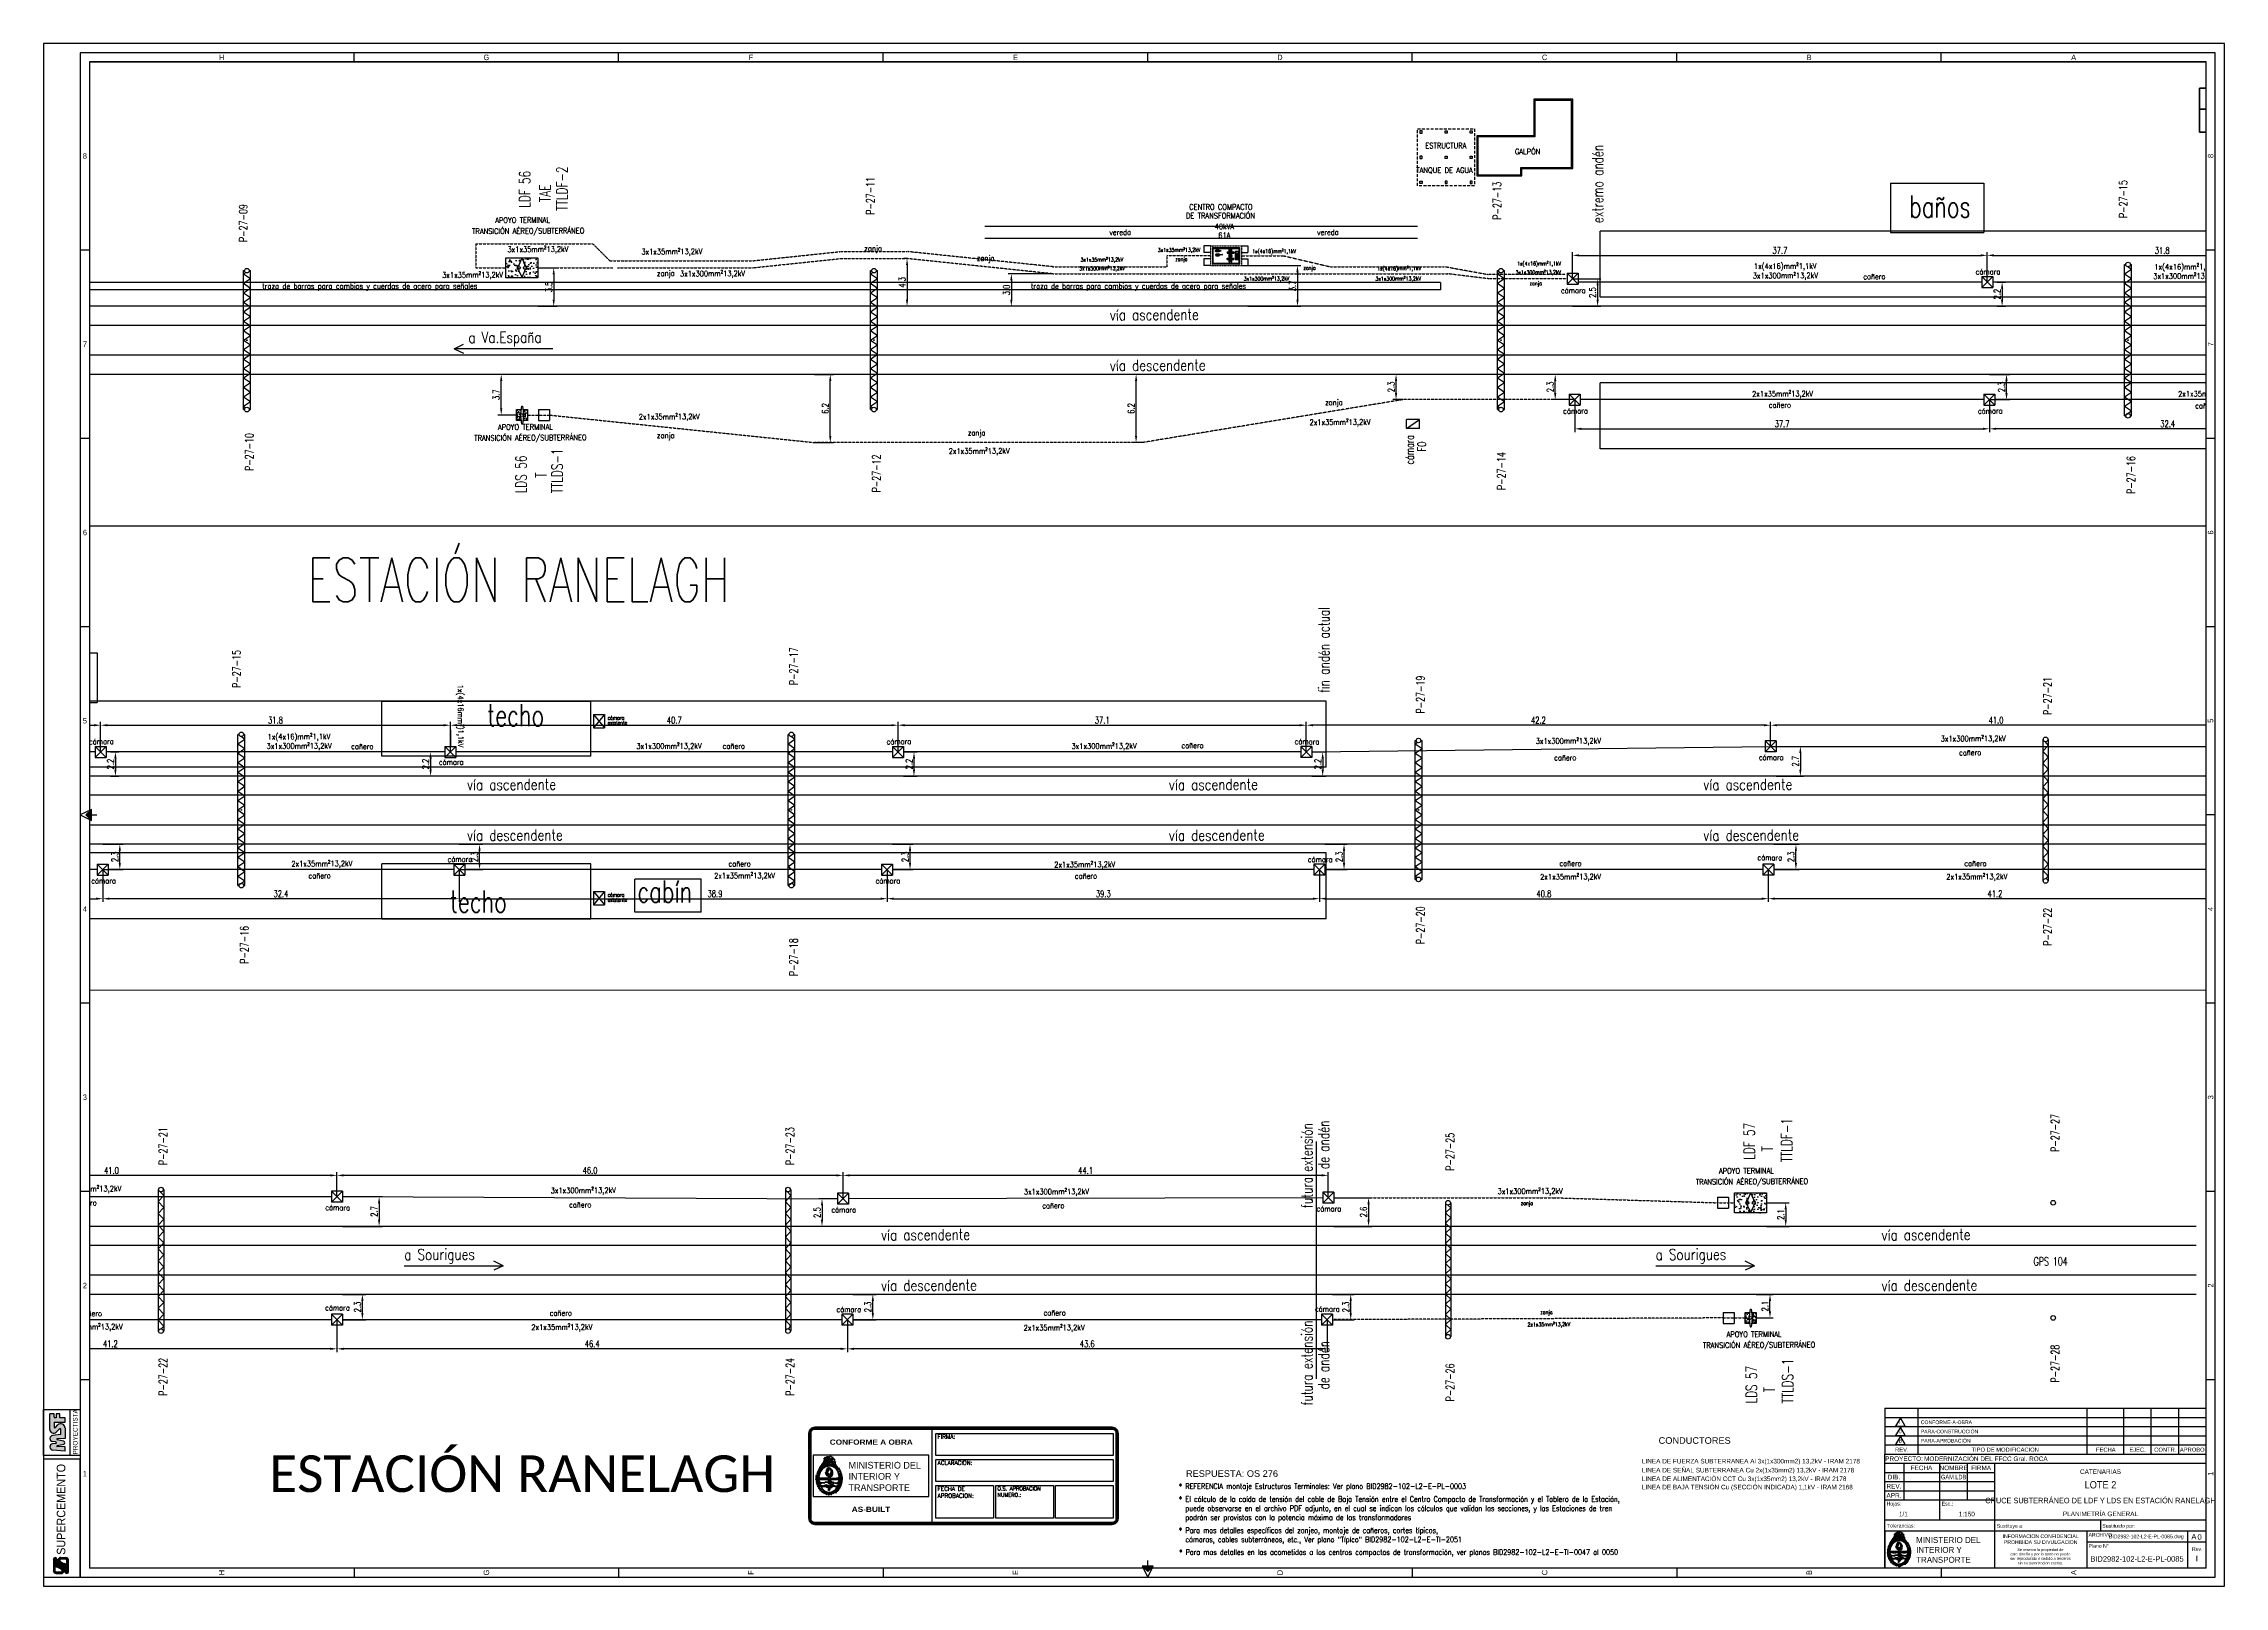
# Paper-space layout 'Layout1' of a CAD drawing. Header units: millimetres. Extents: x 342 to 1530, y 36 to 876.
# The model-space entities are those that its viewports show. They can reach past a viewport. Long polylines and large blocks are cut down to what shows.
import ezdxf
from ezdxf.enums import TextEntityAlignment as Align

# ---------------------------------------------------------------- set-up
doc = ezdxf.new("R2010")
doc.units = ezdxf.units.MM
doc.linetypes.add('ACAD_ISO04W100', pattern=[30, 24, -3, 0, -3])
doc.linetypes.add('HIDDEN2', pattern=[4.7625, 3.175, -1.5875])
for name, color, linetype in [('0_FORMATO', 7, 'Continuous'), ('C142', 142, 'Continuous'), ('E4_ESQUEMAS', 2, 'Continuous'), ('GE-Textos', 3, 'Continuous'), ('LINEA02', 8, 'Continuous'), ('M_DIM', 1, 'Continuous'), ('R-COLUMNA ANDEN', 1, 'Continuous'), ('R-EDIFICIOS', 4, 'Continuous'), ('TEXTO', 7, 'Continuous'), ('textos', 7, 'Continuous'), ('Textos catenaria', 7, 'Continuous')]:
    doc.layers.add(name, color=color, linetype=linetype)
doc.styles.add('ARIAL', font='arial.ttf', dxfattribs={"width": 0.7})
doc.styles.add('progresivas', font='calibri.ttf')
doc.styles.add('ROMAN_SIMPLEX', font='ROMANS')
doc.styles.add('Romans PF', font='romans.shx', dxfattribs={"width": 0.8})
doc.styles.add('SANSSERIF', font='SAS_____.PFB', dxfattribs={"height": 0.4})
doc.styles.add('SIMPLEX', font='simplex.shx', dxfattribs={"width": 0.75})
doc.styles.add('STYLE1', font='arial.ttf')
doc.styles.add('TEXTO_SELLO', font='')
doc.styles.get('TEXTO_SELLO').set_extended_font_data('Arial Black', bold=True)
doc.dimstyles.new('COTA-100', dxfattribs={"dimscale": 3, "dimtxt": 0.2, "dimasz": 0.2, "dimexe": 0.1, "dimexo": 0, "dimgap": 0.05, "dimtad": 1, "dimdec": 1, "dimzin": 0, "dimdsep": 46, "dimtxsty": 'SIMPLEX', "dimcen": 0.1, "dimclrd": 256, "dimclre": 256, "dimclrt": 256, "dimazin": 0, "dimtm": 1e-09, "dimtfac": 0.714286, "dimtdec": 1, "dimtmove": 2, "dimatfit": 2, "dimfxl": 0, "dimtolj": 1, "dimtzin": 0, "dimarcsym": 0})
pattern_1 = [(50, (-2624.04677, -773.78864), (0.45546167, -0.039847714), [0.047625, -0.523875]), (355, (-2624.04677, -773.78864), (-0.088107065, 0.47764161), [0.0381, -0.4191]), (100.451, (-2624.0088, -773.79196), (0.367356254, 0.43779172), [0.040475, -0.445225]), (46.1842, (-2624.04677, -773.66164), (0.6776976, -0.10510582), [0.0714375, -0.7858125]), (96.6356, (-2623.9903, -773.6704), (0.59351059, 0.61856389), [0.0607125, -0.6678375]), (351.184, (-2624.0468, -773.66164), (0.59351151, 0.6185628), [0.05715, -0.62865]), (21, (-2623.98327, -773.6934), (0.3790372, -0.255663796), [0.047625, -0.523875]), (326, (-2623.98327, -773.6934), (0.15450507, 0.460469915), [0.0381, -0.4191]), (71.4514, (-2623.9517, -773.7147), (0.53354123, 0.204807144), [0.040475, -0.445225]), (37.5, (-2624.04677, -773.78864), (0.007721508, 0.211387597), [0, -0.41402, 0, -0.42545, 0, -0.4206875]), (7.5, (-2624.04677, -773.78864), (0.167049156, 0.250451437), [0, -0.24257, 0, -0.404495, 0, -0.1603375]), (327.5, (-2624.18837, -773.78864), (0.338976488, -0.01432186), [0, -0.15875, 0, -0.4953, 0, -0.657225]), (317.5, (-2624.25187, -773.78864), (0.370322953, 0.063566228), [0, -0.206375, 0, -0.32893, 0, -0.466725])]

# ---------------------------------------------------------------- blocks, each defined once
blk = doc.blocks.new('ROTULO_CARATULA')
at = {"layer": '0_FORMATO', "color": 255}
for p, q in [((0, 0), (0, 62)), ((0, 52), (60, 52)), ((10.6, 37), (10.6, 57)), ((30, 37), (30, 57)), ((45, 37), (45, 57)), ((60, 0), (60, 57)), ((0, 47), (60, 47)), ((0, 42), (60, 42)), ((0, 37), (60, 37)), ((30, 26), (30, 37)), ((175, 26), (0, 26)), ((117.5, 26), (117.5, 20)), ((175, 20), (0, 20)), ((0, 19.4), (0, 0)), ((60, 0), (60, 19.2)), ((110, 20), (110, 0)), ((175, 14), (110, 14)), ((165, 20), (165, 0)), ((0, 0), (175, 0))]:
    blk.add_line(p, q, dxfattribs=at)
at = {"layer": '0_FORMATO', "color": 7}
for p, q in [((0, 62), (175, 62)), ((0, 57), (175, 57))]:
    blk.add_line(p, q, dxfattribs=at)
at = {"layer": '0_FORMATO', "color": 253}
for p, q in [((0, 19.9), (0, 17.7)), ((2.2, 11.9), (2.3, 12.2)), ((2.2, 11.7), (2.2, 11.9)), ((2.3, 12.2), (2.4, 12.4)), ((2.4, 12.4), (2.5, 12.6)), ((2.5, 12.6), (2.6, 12.8)), ((2.6, 12.8), (2.7, 13.1)), ((2.7, 13.1), (2.8, 13.3)), ((2.8, 13.3), (3, 13.5)), ((3, 13.5), (3.1, 13.8)), ((3.1, 13.8), (3.2, 14)), ((3.2, 14), (3.3, 14.2)), ((3.3, 14.2), (3.4, 14.4)), ((3.4, 14.4), (3.6, 14.6)), ((3.6, 14.6), (3.7, 14.9)), ((3.7, 14.9), (3.8, 15.1)), ((3.8, 15.1), (4, 15.3)), ((4, 15.3), (4.1, 15.5)), ((4.1, 15.5), (4.3, 15.7)), ((4.3, 15.7), (4.4, 16)), ((4.4, 16), (4.6, 16.2)), ((4.6, 16.2), (4.7, 16.4)), ((4.7, 16.4), (4.9, 16.6)), ((4.9, 16.6), (5, 16.8)), ((5, 16.8), (5.2, 17)), ((5.2, 18.2), (6, 19.1)), ((5.4, 18), (5.2, 18.2)), ((5.2, 17.4), (5.4, 17.7)), ((5.2, 17), (5.3, 17.2)), ((5.3, 17.2), (5.5, 17.4)), ((5.5, 17.9), (5.4, 18)), ((5.4, 17.7), (5.5, 17.8)), ((5.5, 17.8), (5.5, 17.9)), ((6, 19.1), (6.3, 19)), ((6.3, 19), (6.4, 19.1)), ((6.4, 19.1), (6.6, 19.3)), ((6.6, 19.3), (7.4, 18.8)), ((7.4, 18.8), (7.7, 19.3)), ((7.7, 19.3), (7.9, 18.8)), ((7.9, 18.8), (8.2, 19.6)), ((8.2, 19.6), (9.6, 19.1)), ((9.6, 19.1), (9.3, 18.2)), ((9.3, 18.2), (10.4, 18.2)), ((10.4, 18.2), (10.1, 16.6)), ((10.1, 16.6), (10.4, 16.7)), ((10.4, 16.7), (10.7, 16.8)), ((10.7, 16.8), (10.9, 16.9)), ((10.8, 16.6), (10.7, 16.4)), ((10.7, 16.4), (10.7, 16.2)), ((10.7, 16.2), (10.8, 16)), ((11, 17), (10.8, 16.8)), ((10.8, 16.8), (10.8, 16.6)), ((10.8, 16), (10.8, 15.8)), ((10.8, 15.8), (10.9, 15.6)), ((10.9, 15.6), (11, 15.4)), ((11, 15.4), (11.2, 15.2)), ((11.2, 15.2), (11.3, 14.9)), ((11.3, 14.9), (11.5, 14.7)), ((11.5, 14.7), (11.6, 14.5)), ((11.6, 14.5), (11.8, 14.2)), ((11.8, 14.2), (12, 14)), ((12, 14), (12.2, 13.8)), ((12.2, 13.8), (12.3, 13.6)), ((12.3, 13.6), (12.5, 13.4)), ((12.5, 13.4), (12.7, 13.2)), ((12.7, 13.2), (12.8, 13)), ((12.8, 13), (12.9, 12.8)), ((12.9, 12.8), (13, 12.6)), ((13, 12.6), (13.1, 12.5)), ((13.1, 12.5), (13.2, 12.3)), ((13.2, 12.3), (13.3, 12.1)), ((13.3, 12.1), (13.4, 11.9)), ((1.6, 9.3), (1.7, 9.6)), ((1.6, 9.1), (1.6, 9.3)), ((1.6, 8.8), (1.6, 9.1)), ((1.6, 8.6), (1.6, 8.8)), ((1.6, 8.3), (1.6, 8.6)), ((1.6, 8.1), (1.6, 8.3)), ((1.6, 7.8), (1.6, 8.1)), ((1.6, 7.6), (1.6, 7.8)), ((1.7, 7.3), (1.6, 7.6)), ((1.7, 10), (1.8, 10.3)), ((1.7, 9.8), (1.7, 10)), ((1.7, 9.6), (1.7, 9.8)), ((1.7, 7.1), (1.7, 7.3)), ((1.8, 6.8), (1.7, 7.1)), ((1.8, 10.5), (1.9, 10.8)), ((1.8, 10.3), (1.8, 10.5)), ((1.8, 6.6), (1.8, 6.8)), ((1.9, 6.3), (1.8, 6.6)), ((1.9, 11), (2, 11.2)), ((1.9, 10.8), (1.9, 11)), ((1.9, 6.1), (1.9, 6.3)), ((2, 5.8), (1.9, 6.1)), ((2, 11.2), (2.1, 11.5)), ((2.1, 5.6), (2, 5.8)), ((2.1, 11.5), (2.2, 11.7)), ((2.2, 5.3), (2.1, 5.6)), ((2.3, 5.1), (2.2, 5.3)), ((2.4, 4.8), (2.3, 5.1)), ((2.6, 4.5), (2.4, 4.8)), ((2.7, 4.3), (2.6, 4.5)), ((2.8, 4.1), (2.7, 4.3)), ((3, 3.8), (2.8, 4.1)), ((3.1, 3.6), (3, 3.8)), ((3.3, 3.4), (3.1, 3.6)), ((3.4, 3.2), (3.3, 3.4)), ((3.6, 3), (3.4, 3.2)), ((3.8, 2.8), (3.6, 3)), ((4, 2.6), (3.8, 2.8)), ((4.2, 2.4), (4, 2.6)), ((4.4, 2.2), (4.2, 2.4)), ((4.7, 2), (4.4, 2.2)), ((4.9, 1.9), (4.7, 2)), ((5.1, 1.7), (4.9, 1.9)), ((5.4, 1.6), (5.1, 1.7)), ((5.6, 1.5), (5.4, 1.6)), ((8.5, 1.8), (5.5, 2.1)), ((5.5, 2.1), (6.8, 1.3)), ((5.8, 1.4), (5.6, 1.5)), ((6.1, 1.3), (5.8, 1.4)), ((6.3, 1.3), (6.1, 1.3)), ((6.6, 1.3), (6.3, 1.3)), ((6.8, 1.3), (6.6, 1.3)), ((6.8, 1.3), (8.5, 1.8)), ((7.1, 1.3), (6.8, 1.3)), ((7.3, 1.2), (7.1, 1.3)), ((7.5, 1), (7.3, 1.2)), ((7.5, 0.8), (7.5, 1)), ((7.7, 0.5), (7.5, 0.8)), ((8.2, 1.3), (7.7, 0.5)), ((9.6, 1.6), (8.2, 1.3)), ((10.4, 2.6), (8.8, 1.8)), ((8.8, 1.8), (9.6, 1.6)), ((10.1, 1.8), (10.4, 2.6)), ((10.4, 1.9), (10.1, 1.8)), ((10.6, 2), (10.4, 1.9)), ((10.8, 2.1), (10.6, 2)), ((11, 2.3), (10.8, 2.1)), ((11.2, 2.4), (11, 2.3)), ((11.4, 2.5), (11.2, 2.4)), ((11.6, 2.7), (11.4, 2.5)), ((11.8, 2.9), (11.6, 2.7)), ((12, 3), (11.8, 2.9)), ((12.1, 3.2), (12, 3)), ((12.3, 3.4), (12.1, 3.2)), ((12.4, 3.6), (12.3, 3.4)), ((12.6, 3.8), (12.4, 3.6)), ((12.7, 4), (12.6, 3.8)), ((12.8, 4.2), (12.7, 4)), ((13, 4.4), (12.8, 4.2)), ((13.1, 4.6), (13, 4.4)), ((13.2, 4.8), (13.1, 4.6)), ((13.3, 5), (13.2, 4.8)), ((13.4, 5.3), (13.3, 5)), ((13.4, 11.9), (13.5, 11.6)), ((13.5, 5.5), (13.4, 5.3)), ((13.5, 11.6), (13.6, 11.4)), ((13.6, 5.7), (13.5, 5.5)), ((13.6, 11.4), (13.7, 11.2)), ((13.7, 6.2), (13.6, 6)), ((13.6, 6), (13.6, 5.7)), ((13.7, 11.2), (13.7, 10.9)), ((13.7, 10.9), (13.8, 10.7)), ((13.8, 6.4), (13.7, 6.2)), ((13.8, 10.7), (13.8, 10.5)), ((13.8, 10.5), (13.9, 10.2)), ((13.9, 6.9), (13.8, 6.7)), ((13.8, 6.7), (13.8, 6.4)), ((13.9, 10.2), (13.9, 10)), ((13.9, 10), (14, 9.7)), ((14, 7.7), (13.9, 7.4)), ((13.9, 7.4), (13.9, 7.2)), ((13.9, 7.2), (13.9, 6.9)), ((14, 9.7), (14, 9.5)), ((14, 9.5), (14, 9.2)), ((14, 9.2), (14, 9)), ((14, 9), (14, 8.7)), ((14, 8.7), (14, 8.5)), ((14, 8.5), (14, 8.2)), ((14, 8.2), (14, 7.9)), ((14, 7.9), (14, 7.7))]:
    blk.add_line(p, q, dxfattribs=at)
at = {"layer": '0_FORMATO'}
blk.add_line((60, 19.2), (60, 21.6), dxfattribs=at)
at = {"layer": '0_FORMATO', "color": 253}
for points in [[(0, 19.9), (0, 19.9)], [(2.2, 12.2), (2.2, 11.9), (2.2, 11.6), (2.2, 11.4), (2.3, 11.2), (2.5, 11.1), (2.7, 10.9), (2.5, 11.4), (3.3, 11.1), (2.2, 12.2)], [(3.3, 14.4), (3.1, 14.1), (3, 13.9), (2.8, 13.6), (2.7, 13.4), (2.6, 13.1), (2.6, 12.8), (2.5, 12.6), (2.5, 12.3), (2.5, 12), (2.6, 12.2), (2.7, 12.4), (2.9, 12.6), (3, 12.9), (3.1, 13.1), (3.2, 13.4), (3.3, 13.7), (3.3, 13.9), (3.3, 14.2), (3.3, 14.4)], [(2.7, 8.9), (7.4, 8.9), (7.4, 10), (7.2, 10.1), (7.1, 10.3), (6.9, 10.4), (6.8, 10.6), (6.7, 10.8), (6.6, 11), (6.5, 11.2), (6.5, 11.4), (6.4, 11.7), (6.4, 11.9), (6.4, 12.1), (6.4, 12.4), (6.4, 12.6), (6.5, 12.8), (6.6, 13), (6.6, 13.2), (6.8, 13.3), (6.9, 13.5), (7.1, 13.6), (7.2, 13.7), (7.4, 13.8), (7.7, 13.8), (7.9, 13.8), (8.1, 13.7), (8.3, 13.7), (8.5, 13.6), (8.6, 13.4), (8.8, 13.3), (8.9, 13.2), (9, 13), (9.1, 12.8), (9.2, 12.6), (9.3, 12.4), (9.3, 12.2), (9.4, 12), (9.4, 11.8), (9.4, 11.6), (9.3, 11.4), (9.3, 11.2), (9.2, 11), (9.1, 10.8), (9, 10.6), (8.9, 10.5), (8.8, 10.3), (8.6, 10.2), (8.4, 10.1), (8.2, 10), (8.2, 8.9), (12.6, 8.9), (12.6, 9.2), (12.6, 9.5), (12.6, 9.7), (12.5, 10), (12.5, 10.2), (12.5, 10.4), (12.4, 10.7), (12.4, 10.9), (12.3, 11.1), (12.3, 11.3), (12.2, 11.5), (12.1, 11.7), (12, 11.9), (12, 12.1), (11.9, 12.3), (11.8, 12.4), (11.7, 12.6), (11.6, 12.8), (11.5, 12.9), (11.4, 13.1), (11.3, 13.2), (11.2, 13.3), (11.1, 13.5), (10.9, 13.6), (10.8, 13.7), (10.7, 13.8), (10.6, 13.9), (10.4, 14), (10.3, 14.1), (10.1, 14.2), (10, 14.3), (9.9, 14.4), (9.7, 14.4), (9.6, 14.5), (9.4, 14.6), (9.3, 14.6), (9.1, 14.7), (9, 14.7), (8.8, 14.7), (8.7, 14.8), (8.5, 14.8), (8.3, 14.8), (8.2, 14.8), (8, 14.8), (7.9, 14.8), (7.7, 14.8), (7.6, 14.8), (7.4, 14.8), (7.2, 14.8), (7.1, 14.7), (6.9, 14.7), (6.8, 14.7), (6.6, 14.6), (6.5, 14.6), (6.3, 14.5), (6.2, 14.5), (6, 14.4), (5.9, 14.3), (5.7, 14.2), (5.6, 14.1), (5.4, 14.1), (5.3, 14), (5.1, 13.9), (5, 13.7), (4.9, 13.6), (4.7, 13.5), (4.6, 13.4), (4.5, 13.3), (4.3, 13.1), (4.2, 13), (4.1, 12.8), (4, 12.7), (3.9, 12.5), (3.8, 12.3), (3.7, 12.2), (3.6, 12), (3.5, 11.8), (3.4, 11.6), (3.3, 11.4), (3.2, 11.2), (3.2, 11), (3.1, 10.8), (3, 10.6), (3, 10.4), (2.9, 10.2), (2.9, 9.9), (2.8, 9.7), (2.8, 9.4), (2.8, 9.2), (2.7, 8.9)], [(2.7, 12.2), (3.3, 11.7), (3.3, 12.2), (2.7, 12.2)], [(3, 13.6), (2.9, 13.2), (2.9, 13), (2.9, 12.7), (3.1, 12.5), (3.3, 12.2), (3.2, 12.5), (3.3, 12.7), (3.6, 12.8), (3, 13.6)], [(3.3, 13.3), (3.3, 13), (3.3, 12.9), (3, 12.8), (3.3, 12), (3.5, 12.2), (3.6, 12.5), (3.6, 12.7), (3.6, 12.9), (3.5, 13.1), (3.3, 13.3)], [(3.8, 14.1), (3.8, 13.8), (3.8, 13.7), (3.6, 13.6), (3.3, 13.6), (4.1, 13), (4.7, 14.1), (3.8, 14.1)], [(3.6, 14.7), (3.8, 14.4), (3.6, 14.7)], [(3.8, 15), (3.8, 14.6), (3.7, 14.3), (3.8, 14.1), (3.9, 13.8), (4.1, 13.6), (4.1, 13.9), (4.2, 14.1), (4.3, 14.1), (4.7, 14.1), (4.4, 15), (3.8, 15)], [(4.4, 15.5), (4.7, 13.9), (5.5, 14.7), (4.4, 15.5)], [(4.7, 15.8), (4.7, 14.7), (5.7, 15), (5.5, 15.8), (4.7, 15.8)], [(6.3, 18.8), (5.5, 17.2), (4.9, 17.2), (4.9, 15.5), (5.2, 15.5), (5.4, 15.4), (5.5, 15.3), (5.4, 15.1), (5.2, 15), (5.4, 14.9), (5.7, 14.9), (5.9, 14.9), (6.2, 14.9), (6.5, 14.9), (6.8, 15), (7.1, 15), (7.4, 15.1), (7.7, 15.2), (7.9, 15.3), (8.2, 15.4), (8.4, 15.5), (8.6, 15.6), (8.8, 15.8), (5.7, 15.2), (6.3, 18.8)], [(6, 19.1), (5.2, 18.2), (5.5, 18.2), (5.8, 18.2), (5.9, 18.3), (6, 18.5), (6.1, 18.8), (6, 19.1)], [(5.7, 17.4), (5.5, 16.1), (5.7, 16.3), (5.8, 16.5), (5.9, 16.7), (5.9, 16.9), (5.9, 17.1), (5.7, 17.4)], [(5.7, 16.1), (5.7, 15.2), (6.3, 15.2), (6.3, 16.1), (5.7, 16.1)], [(6.6, 18.2), (6, 16.9), (6.2, 17.1), (6.4, 17.4), (6.5, 17.6), (6.6, 17.9), (6.6, 18.2)], [(6, 16.3), (6.8, 16.3), (6.6, 17.4), (7.7, 17.4), (7.4, 16.6), (8.2, 16.6), (7.9, 17.4), (8.8, 17.4), (8.8, 17), (8.8, 16.8), (9, 16.6), (9.3, 16.3), (9.3, 16.6), (9.2, 16.9), (9.1, 17.1), (9, 17.3), (8.9, 17.5), (8.8, 17.6), (8.6, 17.8), (8.5, 17.9), (8.3, 18), (8.2, 18), (8, 18.1), (7.9, 18.1), (7.7, 18.1), (7.5, 18), (7.4, 18), (7.2, 17.9), (7.1, 17.8), (6.9, 17.7), (6.7, 17.5), (6.6, 17.4), (6.5, 17.2), (6.3, 17), (6.2, 16.8), (6.1, 16.6), (6, 16.3)], [(6, 16.3), (6, 15.5), (6.6, 16.1), (7.4, 15.8), (7.1, 16), (6.9, 16.2), (6.7, 16.3), (6.4, 16.3), (6, 16.3)], [(6.8, 13.3), (7.7, 13), (6.3, 11.1), (9, 10.9), (8.2, 11.1), (9, 11.4), (9, 11.7), (8.9, 12), (8.8, 12.2), (8.8, 12.5), (8.7, 12.7), (8.6, 12.9), (8.4, 13.1), (8.3, 13.2), (8.1, 13.3), (7.9, 13.4), (7.7, 13.4), (7.5, 13.4), (7.2, 13.4), (6.8, 13.3)], [(6.6, 12.5), (6.3, 11.7), (6.6, 12.5)], [(6.5, 15.1), (6.7, 15.1), (6.5, 15.1)], [(8.2, 19.6), (8.1, 19.3), (7.9, 19.1), (7.8, 19.1), (7.6, 19.2), (7.4, 19.3), (6.6, 19.3), (6.7, 19.1), (6.8, 18.9), (7, 18.7), (7.1, 18.6), (7.3, 18.5), (7.5, 18.4), (7.7, 18.4), (7.9, 18.4), (8.2, 18.4), (8.4, 18.4), (8.6, 18.5), (8.9, 18.6), (9.1, 18.6), (9.3, 18.7), (9.6, 18.8), (8.2, 19.6)], [(6.6, 17.4), (6.7, 17.1), (6.8, 16.9), (7, 16.7), (7.1, 16.6), (7.4, 16.5), (7.6, 16.4), (7.9, 16.3), (7.7, 17.4), (6.6, 17.4)], [(6.6, 16.1), (6.6, 15.5), (7.1, 15.5), (6.6, 16.1)], [(6.8, 13.9), (6.6, 12.8), (7.4, 13.9), (6.8, 13.9)], [(6.8, 17.4), (6.8, 16.9), (7.4, 16.9), (7.4, 17.4), (6.8, 17.4)], [(6.8, 12.2), (7.7, 13), (7.3, 13), (7.1, 12.9), (7, 12.8), (6.9, 12.5), (6.8, 12.2)], [(6.9, 18.3), (7, 18.2), (6.9, 18.3)], [(7.4, 15.5), (8.8, 15.8), (8.8, 15), (9, 15.1), (9.3, 15.1), (9.5, 15.2), (9.7, 15.2), (9.9, 15.2), (10.1, 15.2), (10.1, 15.1), (10.2, 14.9), (10.1, 14.7), (10.9, 15), (10.9, 15.5), (10.8, 15.6), (10.6, 15.6), (10.4, 15.7), (10.1, 15.8), (9.9, 15.9), (9.7, 16), (9.5, 16.1), (9.2, 16.2), (9, 16.2), (8.8, 16.3), (8.6, 16.3), (8.4, 16.3), (8.2, 16.3), (8, 16.3), (7.9, 16.2), (7.7, 16.1), (7.6, 15.9), (7.5, 15.8), (7.4, 15.5)], [(7.4, 14.1), (8.2, 13.9), (7.4, 14.1)], [(7.6, 13.8), (7.8, 13.7), (7.6, 13.8)], [(7.7, 16.1), (7.9, 15.8), (7.7, 16.1)], [(7.8, 19.2), (7.8, 19), (7.8, 19.2)], [(7.9, 17.4), (7.9, 16.9), (8.8, 16.9), (8.8, 17.4), (7.9, 17.4)], [(7.9, 13.9), (8.8, 13.3), (7.9, 13.9)], [(8.2, 16.9), (9, 16.3), (8.2, 16.9)], [(8.5, 18.5), (8.5, 18), (9, 18), (8.5, 18.5)], [(8.8, 18), (9.9, 16.3), (9.8, 16.6), (9.6, 16.9), (9.5, 17.2), (9.4, 17.4), (9.2, 17.6), (9, 17.8), (8.8, 18)], [(8.8, 13.3), (8.8, 12), (8.8, 13.3)], [(9, 18.8), (9.3, 15.8), (10.7, 15.5), (10.7, 16.6), (10.1, 16.6), (10.4, 18.2), (9, 18.8)], [(9, 15.2), (10.4, 15), (9, 15.2)], [(9, 12.5), (9.3, 10.3), (9.4, 10.6), (9.5, 10.9), (9.5, 11.2), (9.5, 11.4), (9.4, 11.7), (9.3, 12), (9.2, 12.2), (9, 12.5)], [(9.1, 12.9), (9.2, 12.7), (9.1, 12.9)], [(9.7, 17.2), (9.8, 17.1), (9.7, 17.2)], [(10.1, 14.7), (11.5, 13), (12, 13.6), (12.9, 13), (12.6, 13.9), (11.2, 13.6), (11.2, 13.9), (11.1, 14.2), (10.9, 14.3), (10.7, 14.5), (10.5, 14.6), (10.1, 14.7)], [(10.7, 15), (12, 13.6), (12, 13.9), (11.9, 14.2), (11.8, 14.5), (11.7, 14.6), (11.5, 14.8), (11.3, 14.9), (11, 14.9), (10.7, 15)], [(11.4, 13.8), (11.6, 13.7), (11.4, 13.8)], [(12, 13.6), (11.9, 13.3), (11.8, 13), (11.8, 12.8), (11.9, 12.6), (12, 12.5), (12.3, 12.3), (12.6, 12.2), (12, 11.7), (12.3, 10.9), (13.4, 10.9), (13.1, 13), (12, 13.6)], [(12.2, 12.1), (12.4, 12), (12.2, 12.1)], [(13.1, 12.2), (13.1, 12), (13.1, 11.8), (13.1, 11.5), (13, 11.3), (12.9, 11.1), (12.9, 10.8), (12.9, 10.6), (12.8, 10.4), (12.9, 10.2), (12.9, 10.1), (13, 9.9), (13.2, 9.8), (13.4, 9.8), (12.9, 10.3), (14, 10.3), (13.1, 12.2)], [(12.9, 12.5), (13.1, 12.2), (12.9, 12.5)], [(1.4, 10.3), (1.4, 8.1), (1.6, 8.9), (2.5, 9.2), (2.3, 9.4), (2.2, 9.5), (2.1, 9.6), (2.1, 9.6), (2.2, 9.7), (2.5, 9.8), (1.4, 10.3)], [(6, 11.7), (6.1, 11.4), (6.2, 11.1), (6.3, 10.9), (6.4, 10.7), (6.6, 10.6), (6.8, 10.5), (7.1, 10.4), (7.4, 10.3), (7.4, 8.9), (2.7, 8.9), (2.8, 9.2), (2.8, 9.5), (2.8, 9.7), (2.8, 10), (2.9, 10.3), (2.9, 10.5), (2.8, 10.8), (2.7, 11), (2.6, 11.2), (2.5, 11.4), (2.7, 10.9), (1.9, 11.1), (1.6, 10), (2.2, 10.6), (1.9, 9.2), (2.5, 7.6), (2.7, 8.7), (7.4, 8.7), (7.4, 6.8), (7.9, 8.7), (8.2, 8.7), (8.5, 8.7), (8.7, 8.7), (9, 8.7), (9.3, 8.7), (9.5, 8.7), (9.8, 8.7), (10.1, 8.7), (10.3, 8.7), (10.6, 8.7), (10.9, 8.7), (11.1, 8.7), (11.4, 8.7), (11.6, 8.6), (11.9, 8.6), (12.1, 8.5), (12.4, 8.4), (12.6, 8.3), (12.8, 8.2), (13.1, 8.1), (13.3, 7.9), (13.5, 7.8), (13.7, 7.6), (12.6, 7.8), (12, 4.8), (10.7, 5.1), (11.5, 4.6), (10.1, 2.6), (11.2, 2.6), (12.6, 5.9), (13.7, 5.7), (12.9, 6.2), (12.9, 7.3), (13.7, 6.5), (14, 10.3), (13.1, 8.4), (13.1, 9.5), (12.9, 9.4), (12.6, 9.3), (12.4, 9.2), (12.1, 9.1), (11.8, 9), (11.6, 9), (11.3, 8.9), (11, 8.9), (10.7, 8.9), (10.5, 8.9), (10.2, 8.9), (9.9, 8.9), (9.6, 8.9), (9.3, 8.9), (9, 8.9), (8.8, 8.9), (8.5, 8.9), (8.2, 8.9), (7.9, 8.9), (8.5, 10.6), (7.1, 11.1), (7.1, 10.8), (7, 10.7), (6.9, 10.6), (6.6, 10.6), (6.3, 10.6), (6, 11.7)], [(1.6, 8.9), (1.7, 8.6), (1.8, 8.3), (1.8, 8.1), (2, 7.9), (2.2, 7.7), (2.5, 7.6), (1.9, 8.1), (2.5, 8.9), (1.6, 8.9)], [(1.6, 7.8), (1.6, 6.5), (1.9, 7.3), (2.5, 6.8), (2.5, 7.1), (2.5, 7.3), (2.3, 7.5), (2.2, 7.6), (1.9, 7.7), (1.6, 7.8)], [(1.9, 7.3), (1.6, 6.2), (2.7, 6.2), (1.9, 7.3)], [(1.9, 10.6), (1.9, 10), (2.5, 10), (1.9, 10.6)], [(2.7, 6.8), (1.9, 5.7), (3, 5.4), (2.7, 6.8)], [(1.9, 5.1), (3.3, 4.8), (3, 5.9), (1.9, 5.1)], [(2, 11.8), (2.1, 11.6), (2, 11.8)], [(2.1, 9.7), (2.3, 9.6), (2.1, 9.7)], [(2.1, 8.3), (2.3, 8.2), (2.1, 8.3)], [(2.3, 5.2), (2.4, 5), (2.3, 5.2)], [(2.5, 4.3), (4.4, 3.5), (4.4, 4.8), (4.1, 4.9), (3.8, 5), (3.6, 5), (3.3, 4.9), (3.1, 4.8), (2.9, 4.7), (2.7, 4.5), (2.5, 4.3)], [(2.7, 8.7), (3, 8.6), (3.2, 8.5), (3.5, 8.4), (3.8, 8.4), (4, 8.4), (4.3, 8.3), (4.6, 8.3), (4.9, 8.3), (5.2, 8.3), (5.5, 8.3), (5.7, 8.3), (6, 8.3), (6.3, 8.4), (6.6, 8.4), (6.9, 8.4), (7.1, 8.4), (7.4, 8.4), (7.1, 8.5), (6.9, 8.6), (6.6, 8.6), (6.4, 8.7), (6.1, 8.7), (5.8, 8.7), (5.5, 8.7), (5.2, 8.7), (5, 8.7), (4.7, 8.7), (4.4, 8.7), (4.1, 8.7), (3.8, 8.7), (3.5, 8.7), (3.3, 8.7), (3, 8.7), (2.7, 8.7)], [(2.7, 8.4), (2.8, 8.1), (2.8, 7.9), (2.9, 7.6), (3, 7.4), (3.1, 7.3), (3.3, 7.1), (3.4, 7), (3.6, 7), (3.7, 6.9), (3.9, 6.8), (4.1, 6.8), (4.3, 6.8), (4.5, 6.8), (4.7, 6.8), (4.9, 6.8), (5.2, 6.9), (5.4, 6.9), (5.6, 7), (5.8, 7), (6.1, 7.1), (6.3, 7.1), (6.5, 7.2), (6.7, 7.2), (7, 7.2), (7.2, 7.3), (7.4, 7.3), (7.4, 8.4), (2.7, 8.4)], [(2.7, 7.3), (3, 7), (2.7, 7.3)], [(2.7, 7), (3, 6.8), (2.7, 7)], [(2.7, 4.6), (2.9, 4.3), (3, 4), (3.1, 3.9), (3.3, 3.7), (3.5, 3.6), (3.8, 3.5), (3.7, 3.8), (3.6, 4), (3.5, 4.2), (3.3, 4.3), (3.1, 4.5), (2.7, 4.6)], [(2.8, 10.4), (2.9, 10.2), (2.8, 10.4)], [(3, 6.2), (3.1, 6), (3.3, 5.9), (3.4, 5.8), (3.6, 5.7), (3.9, 5.6), (4.1, 5.5), (4.3, 5.4), (4.6, 5.4), (4.9, 5.3), (5.2, 5.3), (5.5, 5.3), (5.8, 5.3), (6.1, 5.2), (6.4, 5.2), (6.7, 5.2), (7, 5.3), (7.3, 5.3), (7.5, 5.3), (7.8, 5.3), (8.1, 5.3), (8.3, 5.3), (8.6, 5.4), (8.8, 5.4), (8.8, 6.2), (9, 6.1), (9.2, 6), (9.4, 5.9), (9.6, 5.8), (9.8, 5.7), (10, 5.6), (10.2, 5.5), (10.4, 5.4), (10.6, 5.3), (10.8, 5.3), (11, 5.3), (11.2, 5.3), (11.4, 5.3), (11.6, 5.4), (11.8, 5.4), (11.9, 5.6), (12.1, 5.7), (12.2, 5.9), (12.3, 6.2), (12.1, 6.2), (11.8, 6.3), (11.5, 6.3), (11.3, 6.4), (11, 6.4), (10.8, 6.5), (10.5, 6.5), (10.2, 6.6), (10, 6.7), (9.7, 6.7), (9.5, 6.8), (9.2, 6.8), (8.9, 6.8), (8.7, 6.9), (8.4, 6.9), (8.2, 6.9), (7.9, 6.9), (7.6, 6.8), (7.4, 6.8), (8.8, 6.5), (8.4, 6.4), (8.1, 6.4), (7.9, 6.4), (7.7, 6.4), (7.5, 6.6), (7.3, 6.8), (7.1, 7), (3, 6.2)], [(3, 6.2), (4.1, 6.5), (3.8, 6.6), (3.5, 6.6), (3.3, 6.5), (3, 6.2)], [(3, 3.7), (3.3, 2.9), (4.1, 3.2), (3, 3.7)], [(3.3, 5.4), (3.6, 5.1), (3.3, 5.4)], [(3.6, 3.2), (3.8, 2.9), (3.9, 2.7), (4.1, 2.6), (4.4, 2.5), (4.6, 2.4), (4.9, 2.4), (5.2, 2.4), (4.7, 3.5), (3.6, 3.2)], [(3.6, 2.9), (3.8, 2.6), (3.6, 2.9)], [(7.4, 2.9), (7.4, 4.6), (3.8, 4.8), (3.9, 4.6), (4.1, 4.4), (4.2, 4.2), (4.3, 4), (4.5, 3.8), (4.6, 3.6), (4.8, 3.4), (5, 3.3), (5.1, 3.1), (5.3, 3), (5.5, 2.9), (5.7, 2.8), (5.9, 2.7), (6.1, 2.6), (6.3, 2.5), (6.5, 2.4), (6.7, 2.3), (6.9, 2.3), (7.1, 2.3), (7.3, 2.2), (7.5, 2.2), (7.7, 2.2), (7.9, 2.2), (8.1, 2.2), (8.3, 2.2), (8.5, 2.3), (8.7, 2.3), (8.9, 2.4), (9.1, 2.4), (9.3, 2.5), (9.5, 2.6), (9.7, 2.7), (9.9, 2.8), (10.1, 2.9), (10.3, 3.1), (10.5, 3.2), (10.6, 3.4), (10.8, 3.5), (10.9, 3.7), (11.1, 3.9), (11.2, 4.1), (11.4, 4.3), (11.5, 4.6), (11.2, 4.7), (10.9, 4.8), (10.6, 4.9), (10.3, 4.9), (10.1, 4.9), (9.9, 4.9), (9.7, 4.9), (9.5, 4.8), (9.4, 4.8), (9.2, 4.7), (9, 4.6), (8.9, 4.5), (8.8, 4.4), (8.6, 4.2), (8.5, 4.1), (8.3, 3.9), (8.1, 3.7), (8, 3.5), (7.8, 3.3), (7.6, 3.1), (7.4, 2.9)], [(4.1, 6.8), (5.5, 6.5), (4.1, 6.8)], [(4.1, 4), (4.4, 3.7), (4.1, 4)], [(4.9, 2.9), (4.9, 2.6), (4.8, 2.5), (4.7, 2.4), (4.4, 2.4), (4.1, 2.4), (5.2, 1.8), (6.8, 1.8), (4.9, 2.9)], [(4.4, 3.7), (5.2, 2.9), (4.4, 3.7)], [(4.5, 5.2), (4.6, 5), (4.5, 5.2)], [(4.8, 5.3), (5, 5.2), (4.8, 5.3)], [(5.2, 5.1), (6.6, 5.4), (6.3, 5.5), (6, 5.6), (5.8, 5.6), (5.6, 5.5), (5.4, 5.4), (5.2, 5.1)], [(5.2, 2.9), (5.5, 2.6), (5.2, 2.9)], [(5.2, 2.1), (5.4, 1.8), (5.6, 1.6), (5.8, 1.5), (6, 1.3), (6.3, 1.2), (6.5, 1.1), (6.8, 1), (5.2, 2.1)], [(5.4, 2.3), (5.6, 2.2), (5.4, 2.3)], [(5.6, 6.8), (5.7, 6.7), (5.6, 6.8)], [(5.7, 7), (7.4, 7), (5.7, 7)], [(5.7, 5.4), (6.6, 4.8), (5.7, 5.4)], [(5.7, 2.6), (6, 2.4), (5.7, 2.6)], [(6, 7.3), (6.3, 7), (6, 7.3)], [(6.3, 10.9), (7.4, 10.6), (6.3, 10.9)], [(6.3, 5.4), (6.6, 5.1), (6.3, 5.4)], [(6.3, 4.8), (6.6, 4.6), (6.3, 4.8)], [(6.3, 2.4), (6.6, 2.1), (6.3, 2.4)], [(6.6, 10.9), (7.4, 11.4), (6.6, 10.9)], [(6.6, 10.3), (7.4, 10), (6.6, 10.3)], [(6.6, 5.7), (6.6, 5.1), (7.4, 5.1), (6.6, 5.7)], [(6.6, 4.6), (6.9, 4.6), (7.2, 4.7), (7.4, 4.8), (7.6, 4.9), (7.8, 5.1), (7.9, 5.4), (7.6, 5.3), (7.3, 5.3), (7.1, 5.2), (6.9, 5.1), (6.7, 4.9), (6.6, 4.6)], [(6.8, 4.8), (7.1, 4.6), (6.8, 4.8)], [(6.9, 1.6), (7, 1.5), (6.9, 1.6)], [(7.1, 7), (7.2, 6.7), (7.3, 6.5), (7.4, 6.4), (7.6, 6.3), (7.9, 6.2), (7.1, 7)], [(7.1, 1.8), (7.9, 1.6), (7.4, 0.7), (8.8, 1.8), (7.1, 1.8)], [(7.4, 4.6), (7.4, 3.2), (7.4, 4.6)], [(7.4, 3.2), (7.7, 2.9), (7.4, 3.2)], [(7.6, 1.5), (7.8, 1.4), (7.6, 1.5)], [(7.9, 5.1), (7.7, 3.2), (7.9, 5.1)], [(7.7, 3.2), (7.9, 2.9), (7.7, 3.2)], [(7.8, 0.8), (7.8, 0.6), (7.8, 0.8)], [(8.2, 11.4), (9, 11.1), (7.9, 10.9), (9.3, 10.3), (9.3, 11.4), (8.2, 11.4)], [(7.9, 10.3), (7.9, 8.9), (8.2, 10), (9.3, 10), (7.9, 10.3)], [(7.9, 8.7), (7.9, 8.3), (8, 8), (8, 7.8), (8.1, 7.5), (8.3, 7.3), (8.5, 7), (7.9, 8.7)], [(7.9, 6.8), (7.9, 6.2), (8.5, 6.2), (8.5, 6.8), (7.9, 6.8)], [(7.9, 4.6), (7.9, 3.2), (7.9, 4.6)], [(8.2, 8.7), (8.5, 8.6), (8.7, 8.5), (9, 8.4), (9.2, 8.4), (9.5, 8.4), (9.8, 8.3), (10.1, 8.3), (10.4, 8.3), (10.6, 8.3), (10.9, 8.3), (11.2, 8.3), (11.5, 8.4), (11.8, 8.4), (12.1, 8.4), (12.3, 8.4), (12.6, 8.4), (12.3, 8.5), (12.1, 8.6), (11.8, 8.6), (11.6, 8.7), (11.3, 8.7), (11, 8.7), (10.7, 8.7), (10.4, 8.7), (10.2, 8.7), (9.9, 8.7), (9.6, 8.7), (9.3, 8.7), (9, 8.7), (8.7, 8.7), (8.5, 8.7), (8.2, 8.7)], [(8.2, 8.4), (8.3, 8.2), (8.4, 8), (8.5, 7.9), (8.6, 7.7), (8.7, 7.5), (8.9, 7.4), (9, 7.3), (9.2, 7.1), (9.4, 7), (9.6, 6.9), (9.7, 6.9), (9.9, 6.8), (10.1, 6.7), (10.3, 6.7), (10.5, 6.7), (10.7, 6.6), (10.9, 6.6), (11.1, 6.6), (11.3, 6.7), (11.4, 6.7), (11.6, 6.8), (11.8, 6.9), (11.9, 7), (12.1, 7.1), (12.2, 7.2), (12.3, 7.3), (12.4, 7.5), (12.5, 7.7), (12.5, 7.9), (12.6, 8.1), (12.6, 8.4), (8.2, 8.4)], [(8.2, 5.4), (8.2, 4.6), (8.8, 4.6), (8.8, 5.4), (8.2, 5.4)], [(8.4, 11.9), (8.6, 11.8), (8.4, 11.9)], [(8.5, 7.3), (9.6, 6.8), (8.5, 7.3)], [(8.5, 6.5), (8.8, 6.2), (8.5, 6.5)], [(8.5, 5.9), (8.8, 5.1), (8.5, 5.9)], [(9.3, 5.9), (8.5, 5.1), (8.8, 5.1), (9, 5.1), (9.2, 5.2), (9.3, 5.3), (9.4, 5.4), (9.4, 5.7), (9.3, 5.9)], [(8.8, 1.6), (8.5, 1), (9, 1), (8.8, 1.6)], [(8.7, 2), (8.8, 1.9), (8.7, 2)], [(8.8, 5.9), (9.3, 5.4), (9.3, 5.9), (8.8, 5.9)], [(8.8, 2.4), (9, 2.1), (8.8, 2.4)], [(8.9, 6.1), (9.1, 6), (8.9, 6.1)], [(9, 7.3), (9.3, 7), (9, 7.3)], [(9, 5.1), (9.3, 4.8), (9, 5.1)], [(9, 1.8), (10.1, 2.4), (9.8, 2.4), (9.6, 2.4), (9.4, 2.3), (9.2, 2.1), (9, 1.8)], [(9.2, 1.5), (9.4, 1.4), (9.2, 1.5)], [(9.6, 7), (9.6, 6.5), (10.1, 6.5), (9.6, 7)], [(9.6, 5.9), (9.9, 5.7), (9.6, 5.9)], [(9.8, 1.7), (9.9, 1.6), (9.8, 1.7)], [(9.9, 5.5), (10, 5.3), (9.9, 5.5)], [(9.9, 2.9), (10.1, 2.6), (9.9, 2.9)], [(10, 6.9), (10.2, 6.8), (10, 6.9)], [(10.1, 5.4), (10.4, 5.1), (10.1, 5.4)], [(10.1, 2.1), (11.5, 2.1), (10.1, 2.1)], [(10.3, 6.7), (10.5, 6.6), (10.3, 6.7)], [(11.2, 3.5), (11.1, 3.2), (11, 3.1), (11, 3), (11.1, 2.9), (11.2, 2.6), (11, 2.8), (10.9, 2.9), (10.8, 2.9), (10.6, 2.8), (10.4, 2.6), (12, 2.6), (12, 3.2), (11.2, 3.5)], [(10.5, 5.2), (10.6, 5), (10.5, 5.2)], [(10.7, 6.8), (10.9, 6.5), (10.7, 6.8)], [(10.9, 4.8), (11.2, 4.6), (10.9, 4.8)], [(11, 6.6), (11.1, 6.4), (11, 6.6)], [(11.2, 5.1), (12, 4.8), (11.2, 5.1)], [(11.2, 4.3), (11.5, 4), (11.2, 4.3)], [(11.4, 6.4), (11.6, 6.3), (11.4, 6.4)], [(11.8, 4.6), (12.3, 3.7), (11.5, 3.5), (12.3, 2.9), (13.1, 4.8), (11.8, 4.6)], [(11.5, 4), (12.3, 3.5), (11.5, 4)], [(12, 6.4), (12.1, 6.3), (12, 6.4)], [(12, 5.7), (12.3, 5.4), (12, 5.7)], [(12.2, 4.2), (12.4, 4.1), (12.2, 4.2)], [(12.3, 6.8), (12.6, 6.5), (12.3, 6.8)], [(12.6, 5.9), (12.3, 4.8), (12.6, 4.9), (12.8, 5), (13, 5.2), (13, 5.3), (12.9, 5.5), (12.8, 5.7), (12.6, 5.9)], [(12.4, 11.5), (12.5, 11.3), (12.4, 11.5)], [(12.6, 10.9), (12.6, 10.3), (13.1, 10.9), (12.6, 10.9)], [(12.6, 9.8), (12.6, 8.9), (12.6, 9.8)], [(12.6, 8.7), (12.6, 7.8), (12.6, 8.7)], [(12.9, 10.3), (13.4, 9.8), (13.1, 8.4), (13.3, 8.6), (13.5, 8.8), (13.6, 9), (13.6, 9.3), (13.7, 9.5), (13.7, 9.8), (13.7, 10), (13.7, 10.3), (13.7, 10.6), (12.9, 10.3)], [(12.9, 8.1), (13.7, 7.6), (12.9, 8.1)], [(12.9, 7.3), (12.9, 6.2), (13.7, 6.2), (13.7, 7.3), (12.9, 7.3)], [(13.1, 5.9), (13.1, 4.8), (13.1, 5.9)], [(14, 8.5), (14.1, 8.3), (14, 8.5)]]:
    blk.add_lwpolyline(points, dxfattribs=at)
at = {"layer": '0_FORMATO', "color": 255, "style": 'STYLE1'}
for s, p in [('PROYECTO:', (10.5, 59.5)), ('DIB.', (5, 49.5)), ('FECHA', (20, 54.5)), ('FIRMA', (52.5, 54.5)), ('APR.', (5, 39.5)), ('REV.', (5, 44.5))]:
    blk.add_text(s, height=2.5, dxfattribs=at).set_placement(p, align=Align.MIDDLE)
at = {"layer": '0_FORMATO', "color": 255, "style": 'STYLE1', "width": 0.8}
blk.add_text('NOMBRE', height=2.5, dxfattribs=at).set_placement((37.5, 54.5), align=Align.MIDDLE)
at = {"layer": '0_FORMATO', "color": 255, "style": 'STYLE1'}
for s, p in [('Hojas:', (1, 36)), ('Esc.:', (31, 36)), ('ARCHIVO:', (111, 19))]:
    blk.add_text(s, height=2, dxfattribs=at).set_placement(p, align=Align.TOP_LEFT)
at = {"layer": '0_FORMATO', "color": 255, "style": 'STYLE1', "width": 0.8}
for s, p in [('Tolerancias: ', (1.2, 24)), ('Sustituye a:', (61, 23.9)), ('Sustituido por:', (118.5, 23.9))]:
    blk.add_text(s, height=2, dxfattribs=at).set_placement(p, align=Align.TOP_LEFT)
at = {"layer": '0_FORMATO', "linetype": 'Continuous'}
for s, height, p in [('MINISTERIO DEL', 3.252, (17.1, 13.6)), ('TRANSPORTE', 3.25, (17.1, 2.8)), ('INTERIOR Y', 3.25, (17.1, 8.2))]:
    blk.add_text(s, height=height, dxfattribs=at).set_placement(p)
at = {"layer": '0_FORMATO', "color": 255, "style": 'STYLE1'}
for s, height, p in [('INFORMACION CONFIDENCIAL', 2, (84.9, 16.3)), ('PROHIBIDA SU DIVULGACION', 2, (84.9, 13.1)), ('ser reproducido o cedido a terceros', 1.5, (84.8, 4.4)), ('este diseño y por lo tanto no puede', 1.5, (84.8, 6.8)), ('Se reserva la propiedad de', 1.5, (84.8, 9.2)), ('sin su autorización escrita.', 1.5, (84.8, 1.9))]:
    blk.add_text(s, height=height, dxfattribs=at).set_placement(p, align=Align.CENTER)
at = {"layer": '0_FORMATO', "color": 254, "style": 'STYLE1'}
blk.add_text('Plano N°', height=2, dxfattribs=at).set_placement((111, 13), align=Align.TOP_LEFT)
at = {"layer": '0_FORMATO', "color": 255, "style": 'STYLE1'}
blk.add_text('A', height=3, dxfattribs=at).set_placement((168.4, 18.5), align=Align.TOP_CENTER)
at = {"layer": '0_FORMATO', "color": 254, "style": 'STYLE1'}
blk.add_text('Rev.', height=2, dxfattribs=at).set_placement((170.2, 11.3), align=Align.TOP_CENTER)
at = {"layer": '0_FORMATO', "color": 253, "style": 'STYLE1'}
for tag, p, height in [('NOM_PROYECTO', (21.4, 58.2), 2.5), ('HOJAS', (7.7, 28.1), 2.5), ('XXXXXXXXXX', (19.3, 22), 2.5), ('XXXX-X-XX-XXX-XXXX', (79.6, 21.9), 2), ('XXXX-X-XX-XXX-XXXX', (140.2, 21.9), 2)]:
    blk.add_attdef(tag, p, '', height=height, dxfattribs=at)
at = {"layer": '0_FORMATO', "color": 253, "style": 'STYLE1', "flags": 4}
for tag, width, p in [('DD/MM/AA', 0.9, (20.3, 49.5)), ('NOMB.', 0.7, (37.5, 49.5)), ('DD/MM/AA', 0.9, (20.3, 44.5)), ('DD/MM/AA', 0.9, (20.3, 39.5)), ('NOMB.', 0.7, (37.5, 44.5)), ('NOMB.', 0.7, (37.5, 39.5))]:
    blk.add_attdef(tag, text='', height=2.5, dxfattribs=dict(at, width=width)).set_placement(p, align=Align.MIDDLE)
at = {"layer": '0_FORMATO', "color": 254, "style": 'STYLE1', "flags": 4}
blk.add_attdef('SECTOR', text='', height=2.5, dxfattribs=at).set_placement((117.5, 51.2), align=Align.CENTER)
at = {"layer": '0_FORMATO', "color": 253, "style": 'STYLE1', "width": 0.9, "flags": 4}
for tag, p in [('DESCRIPCION_1', (117.5, 35.3)), ('EQUIPO', (117.5, 43.3)), ('XXXX-X-XX-XXX-XXXX', (137.4, 3.5))]:
    blk.add_attdef(tag, text='', height=4, dxfattribs=at).set_placement(p, align=Align.CENTER)
at = {"layer": '0_FORMATO', "color": 253, "style": 'STYLE1', "flags": 4}
for tag, height, p in [('ESCALA', 2.5, (44.7, 28.1)), ('DESCRIPCION_2', 2.5, (117.5, 28.2)), ('XX', 3, (170, 3.6))]:
    blk.add_attdef(tag, text='', height=height, dxfattribs=at).set_placement(p, align=Align.CENTER)
blk.add_attdef('XXXXXXXXXXX', text='', height=2.5, dxfattribs=at).set_placement((142.5, 16.9), align=Align.MIDDLE)
at = {"layer": '0_FORMATO', "color": 255, "style": 'STYLE1', "flags": 4}
blk.add_attdef('X', text='', height=3, dxfattribs=at).set_placement((171.5, 15.5), align=Align.CENTER)
blk = doc.blocks.new('*X3')
at = {"color": 0}
for p, q in [((95.7, 17.5), (98.6, 20.5)), ((95.8, 17.4), (98.6, 20.3)), ((95.8, 17.4), (98.6, 20.1)), ((95.9, 17.3), (98.6, 20)), ((96, 17.2), (98.6, 19.8)), ((96.1, 17.1), (98.6, 19.6)), ((96.2, 17), (98.6, 19.4)), ((96.3, 16.9), (98.6, 19.2)), ((96.4, 16.8), (98.6, 19.1)), ((96.5, 16.7), (98.6, 18.9)), ((96.6, 16.7), (98.6, 18.7)), ((96.6, 16.6), (98.6, 18.5)), ((96.7, 16.5), (98.6, 18.4)), ((96.8, 16.4), (98.6, 18.2)), ((96.9, 16.3), (98.6, 18)), ((97, 16.2), (98.6, 17.8)), ((97.1, 16.1), (98.6, 17.7)), ((97.2, 16), (98.6, 17.5)), ((97.3, 15.9), (98.6, 17.3)), ((97.3, 15.9), (98.6, 17.1)), ((97.4, 15.8), (98.6, 16.9)), ((97.5, 15.7), (98.6, 16.8)), ((97.6, 15.6), (98.6, 16.6)), ((97.7, 15.5), (98.6, 16.4)), ((97.8, 15.4), (98.6, 16.2)), ((97.9, 15.3), (98.6, 16.1)), ((98, 15.2), (98.6, 15.9)), ((98.1, 15.1), (98.6, 15.7)), ((98.1, 15.1), (98.6, 15.5)), ((98.2, 15), (98.6, 15.4)), ((98.3, 14.9), (98.6, 15.2)), ((98.4, 14.8), (98.6, 15)), ((98.5, 14.7), (98.6, 14.8)), ((98.6, 14.6), (98.6, 14.6))]:
    blk.add_line(p, q, dxfattribs=at)
blk = doc.blocks.new('*X4')
at = {"color": 0}
for p, q in [((95.7, 17.5), (98.6, 20.5)), ((95.8, 17.4), (98.6, 20.3)), ((95.8, 17.4), (98.6, 20.1)), ((95.9, 17.3), (98.6, 20)), ((96, 17.2), (98.6, 19.8)), ((96.1, 17.1), (98.6, 19.6)), ((96.2, 17), (98.6, 19.4)), ((96.3, 16.9), (98.6, 19.2)), ((96.4, 16.8), (98.6, 19.1)), ((96.5, 16.7), (98.6, 18.9)), ((96.6, 16.7), (98.6, 18.7)), ((96.6, 16.6), (98.6, 18.5)), ((96.7, 16.5), (98.6, 18.4)), ((96.8, 16.4), (98.6, 18.2)), ((96.9, 16.3), (98.6, 18)), ((97, 16.2), (98.6, 17.8)), ((97.1, 16.1), (98.6, 17.7)), ((97.2, 16), (98.6, 17.5)), ((97.3, 15.9), (98.6, 17.3)), ((97.3, 15.9), (98.6, 17.1)), ((97.4, 15.8), (98.6, 16.9)), ((97.5, 15.7), (98.6, 16.8)), ((97.6, 15.6), (98.6, 16.6)), ((97.7, 15.5), (98.6, 16.4)), ((97.8, 15.4), (98.6, 16.2)), ((97.9, 15.3), (98.6, 16.1)), ((98, 15.2), (98.6, 15.9)), ((98.1, 15.1), (98.6, 15.7)), ((98.1, 15.1), (98.6, 15.5)), ((98.2, 15), (98.6, 15.4)), ((98.3, 14.9), (98.6, 15.2)), ((98.4, 14.8), (98.6, 15)), ((98.5, 14.7), (98.6, 14.8)), ((98.6, 14.6), (98.6, 14.6))]:
    blk.add_line(p, q, dxfattribs=at)
blk = doc.blocks.new('ISO_A0')
at = {"color": 7}
for p, q in [((-576, 410.1), (-576, 2.6)), ((577, 410.1), (-576, 410.1)), ((577, -409.9), (577, 410.1)), ((-576, -2.4), (-576, -409.9)), ((-576, -409.9), (-2, -409.9)), ((3, -409.9), (577, -409.9))]:
    blk.add_line(p, q, dxfattribs=at)
at = {"color": 254}
for p, q in [((-431.9, 410.1), (-431.9, 415.1)), ((-287.8, 410.1), (-287.8, 415.1)), ((-143.7, 410.1), (-143.7, 415.1)), ((0.5, 410.1), (0.5, 415.1)), ((144.6, 410.1), (144.6, 415.1)), ((288.7, 410.1), (288.7, 415.1)), ((432.8, 410.1), (432.8, 415.1)), ((-576, 307.6), (-581, 307.6)), ((582, 307.6), (577, 307.6)), ((-576, 205.1), (-581, 205.1)), ((582, 205.1), (577, 205.1)), ((-576, 102.6), (-581, 102.6)), ((582, 102.6), (577, 102.6)), ((-575, 3.1), (-581, 0.1)), ((-581, 0.1), (-575, -2.9)), ((-575, 3.1), (-578, 0.1)), ((-578, 0.1), (-575, -2.9)), ((-575, -2.9), (-575, 3.1)), ((-575, 0.1), (-572, 0.1)), ((582, 0.1), (577, 0.1)), ((-576, -102.4), (-581, -102.4)), ((582, -102.4), (577, -102.4)), ((-576, -204.9), (-581, -204.9)), ((582, -204.9), (577, -204.9)), ((-576, -307.4), (-581, -307.4)), ((582, -307.4), (577, -307.4)), ((-431.9, -409.9), (-431.9, -414.9)), ((-287.8, -409.9), (-287.8, -414.9)), ((-143.7, -409.9), (-143.7, -414.9)), ((3.5, -408.9), (-2.5, -408.9)), ((-2.5, -408.9), (0.5, -411.9)), ((-2.5, -408.9), (0.5, -414.9)), ((0.5, -408.9), (0.5, -405.9)), ((0.5, -411.9), (3.5, -408.9)), ((0.5, -414.9), (3.5, -408.9)), ((144.6, -409.9), (144.6, -414.9)), ((288.7, -409.9), (288.7, -414.9)), ((432.8, -409.9), (432.8, -414.9))]:
    blk.add_line(p, q, dxfattribs=at)
for points in [[(-601, 420.1), (-601, -419.9), (587, -419.9), (587, 420.1)], [(-581, 415.1), (-581, -414.9), (582, -414.9), (582, 415.1)]]:
    blk.add_lwpolyline(points, close=True, dxfattribs=at)
blk.add_blockref('*X3', (-673.6, -17.5), dxfattribs=at)
at = {"color": 254, "rotation": 90}
blk.add_blockref('*X4', (18.1, -507.5), dxfattribs=at)
at = {"color": 254}
for s, p in [('H', (-504, 412.6)), ('G', (-359.8, 412.6)), ('F', (-215.7, 412.6)), ('E', (-71.6, 412.6)), ('D', (72.5, 412.6)), ('C', (216.7, 412.6)), ('B', (360.8, 412.6)), ('A', (504.9, 412.6)), ('8', (-578.5, 358.9)), ('7', (-578.5, 256.4)), ('6', (-578.5, 153.9)), ('5', (-578.5, 51.4)), ('4', (-578.5, -51.1)), ('3', (-578.5, -153.6)), ('2', (-578.5, -256.1)), ('1', (-578.5, -358.6))]:
    blk.add_text(s, height=3, dxfattribs=at).set_placement(p, align=Align.MIDDLE)
for s, p in [('8', (579.5, 358.9)), ('7', (579.5, 256.4)), ('6', (579.5, 153.9)), ('5', (579.5, 51.4)), ('4', (579.5, -51.1)), ('3', (579.5, -153.6)), ('2', (579.5, -256.1)), ('1', (579.5, -358.6)), ('H', (-504, -412.4)), ('G', (-359.8, -412.4)), ('F', (-215.7, -412.4)), ('E', (-71.6, -412.4)), ('D', (72.5, -412.4)), ('C', (216.7, -412.4)), ('B', (360.8, -412.4)), ('A', (504.9, -412.4))]:
    blk.add_text(s, height=3, rotation=90, dxfattribs=at).set_placement(p, align=Align.MIDDLE)
blk = doc.blocks.new('A$C1FFA7F0F')
h = blk.add_hatch(color=20)
h.paths.add_polyline_path([(9.2, 13.9), (9.6, 13.9, -1), (9.6, 13.4), (9.2, 13.4, 0.273167), (6.7, 12), (5.3, 9.5, -0.273167), (3.5, 8.5), (3.1, 8.5, 1), (3.1, 6.4), (9, 6.4, 0.414214), (10.7, 8), (10.7, 10.7, 0.761103), (7.8, 11.3), (6.5, 8.9, -0.273167), (3.5, 7.2), (3.1, 7.2, -1), (3.1, 7.7), (3.5, 7.7, 0.273167), (6, 9.1), (7.4, 11.6, -0.273167), (9.2, 12.6), (9.6, 12.6, 1), (9.6, 14.7), (3.7, 14.7, 0.414214), (2, 13.1), (2, 10.5, 0.761103), (4.9, 9.8), (6.2, 12.2, -0.273167)])
h.paths.add_polyline_path([(5.4, 12.5), (4.1, 10.2, -0.777391), (2.9, 10.5), (2.9, 13.1, -0.414214), (3.7, 13.8), (5.8, 13.8, -0.658298), (6, 13.4, 0.064981)], flags=16)
h.paths.add_polyline_path([(9.8, 10.6), (9.8, 8, -0.414214), (9, 7.3), (6.9, 7.3, -0.658298), (6.7, 7.7, 0.064981), (7.3, 8.6), (8.6, 10.9, -0.777391)], flags=16)
at = {"color": 254}
for p, q in [((2, 13.1), (2, 10.5)), ((2.9, 13.1), (2.9, 10.5)), ((9.6, 14.7), (3.7, 14.7)), ((5.8, 13.8), (3.7, 13.8)), ((4.1, 10.2), (5.4, 12.5)), ((4.9, 9.8), (6.2, 12.2)), ((5.3, 9.5), (6.7, 12)), ((9.2, 13.9), (9.6, 13.9)), ((9.2, 13.4), (9.6, 13.4)), ((9.2, 12.6), (9.6, 12.6)), ((3.5, 8.5), (3.1, 8.5)), ((3.5, 7.7), (3.1, 7.7)), ((3.5, 7.2), (3.1, 7.2)), ((3.1, 6.4), (9, 6.4)), ((6, 9.1), (7.4, 11.6)), ((6.5, 8.9), (7.8, 11.3)), ((6.9, 7.3), (9, 7.3)), ((8.6, 10.9), (7.3, 8.6)), ((9.8, 8), (9.8, 10.6)), ((10.7, 10.7), (10.7, 8))]:
    blk.add_line(p, q, dxfattribs=at)
for centre, radius, start, end in [((3.7, 13.1), 1.65, 90, 180), ((3.7, 13.1), 0.75, 90, 180), ((9.1, 10.5), 4.28, 136.5731, 151.4653), ((5.8, 13.6), 0.25, 316.5731, 90), ((9.2, 10.6), 3.33, 90, 151.1143), ((9.2, 10.6), 2.83, 90, 151.1143), ((9.2, 10.6), 2.03, 90, 151.1143), ((9.2, 10.6), 1.53, 2.0149, 151.1143), ((9.6, 13.7), 1.05, 270, 90), ((9.6, 13.7), 0.25, 270, 90), ((3.5, 10.5), 1.53, 177.9851, 331.1143), ((3.1, 7.4), 1.05, 90, 270), ((3.1, 7.4), 0.25, 90, 270), ((3.5, 10.5), 0.631, 180, 331.4448), ((3.5, 10.5), 2.03, 270, 331.1143), ((3.5, 10.5), 2.83, 270, 331.1143), ((3.5, 10.5), 3.33, 270, 331.1143), ((6.9, 7.5), 0.25, 136.5731, 270), ((3.6, 10.6), 4.28, 316.5731, 331.4653), ((9.2, 10.6), 0.631, 0, 151.4448), ((9, 8), 1.65, 270, 0), ((9, 8), 0.75, 270, 0)]:
    blk.add_arc(centre, radius, start, end, dxfattribs=at)
blk = doc.blocks.new('A$C4AE07E70')
blk.add_hatch(color=160).paths.add_polyline_path([(15.5, 14.3), (18.1, 14.3), (18.1, 8.3), (20.5, 8.3), (20.5, 11.2), (22.7, 11.2), (22.7, 13.2), (20.5, 13.2), (20.5, 13.9, -0.414214), (20.9, 14.3), (22.7, 14.3), (22.7, 16.6), (14.1, 16.6, 0.665978), (12.6, 13.1), (14.4, 11.3, -0.665978), (14.1, 10.6), (11.3, 10.6), (10.9, 15.1, 0.906345), (7.5, 15.1), (7.3, 13.5, -0.898012), (6.4, 13.5), (6.3, 15.1, 0.906345), (2.9, 15.1), (2.3, 8.3), (4.6, 8.3), (4.8, 12.6, -0.872619), (5.2, 12.7), (6, 9, 0.79913), (7.7, 9), (8.5, 12.7, -0.872619), (9, 12.6), (9.2, 8.3), (15, 8.3, 0.665048), (16.6, 12.2), (15.1, 13.6, -0.665048)])
at = {"color": 254}
for p, q in [((2.3, 8.3), (2.9, 15.1)), ((4.6, 8.3), (4.8, 12.6)), ((6, 9), (5.2, 12.7)), ((6.4, 13.5), (6.3, 15.1)), ((7.3, 13.5), (7.5, 15.1)), ((7.7, 9), (8.5, 12.7)), ((9.2, 8.3), (9, 12.6)), ((11.3, 10.6), (10.9, 15.1)), ((14.4, 11.3), (12.6, 13.1)), ((14.1, 16.6), (22.7, 16.6)), ((15.1, 13.6), (16.6, 12.2)), ((18.1, 14.3), (15.5, 14.3)), ((18.1, 14.3), (18.1, 8.3)), ((20.5, 13.2), (20.5, 13.9)), ((22.7, 13.2), (20.5, 13.2)), ((20.9, 14.3), (22.7, 14.3)), ((22.7, 14.3), (22.7, 16.6)), ((22.7, 11.2), (22.7, 13.2)), ((2.3, 8.3), (4.6, 8.3)), ((15, 8.3), (9.2, 8.3)), ((11.3, 10.6), (14.1, 10.6)), ((18.1, 8.3), (20.5, 8.3)), ((20.5, 8.3), (20.5, 11.2)), ((20.5, 11.2), (22.7, 11.2))]:
    blk.add_line(p, q, dxfattribs=at)
for centre, radius, start, end in [((4.6, 14.9), 1.7, 6.1516, 174.9013), ((5, 12.6), 0.215, 12.7412, 177.1754), ((6.9, 13.5), 0.445, 186.1516, 353.8484), ((9.2, 14.9), 1.7, 5.0987, 173.8484), ((8.8, 12.6), 0.215, 2.8246, 167.2588), ((14.1, 14.6), 2.05, 90, 224.651), ((15.5, 13.9), 0.43, 90, 224.5033), ((15, 10.6), 2.25, 270, 44.5033), ((20.9, 13.9), 0.43, 90, 180), ((6.9, 9.2), 0.849, 192.7412, 347.2588), ((14.1, 11), 0.426, 270, 44.651)]:
    blk.add_arc(centre, radius, start, end, dxfattribs=at)
blk = doc.blocks.new('Logo MSF y Supercemento')
at = {"color": 254}
for p, q in [((66.3, 20), (91.3, 20)), ((66.3, 0), (66.3, 20)), ((91.3, 20), (91.3, 0)), ((66.3, 5.5), (91.3, 5.5)), ((91.3, 0), (66.3, 0))]:
    blk.add_line(p, q, dxfattribs=at)
blk.add_lwpolyline([(64.3, 0), (64.3, 20), (0, 20), (0, 0)], close=True, dxfattribs=at)
for name, p in [('A$C1FFA7F0F', (0, 0)), ('A$C4AE07E70', (66.3, 0))]:
    blk.add_blockref(name, p)
at = {"color": 254, "style": 'ARIAL', "width": 0.9}
blk.add_text('SUPERCEMENTO', height=4.66, dxfattribs=at).set_placement((36.9, 10.5), align=Align.MIDDLE_CENTER)
at = {"color": 254, "style": 'STYLE1'}
blk.add_text('PROYECTISTA', height=2.5, dxfattribs=at).set_placement((66.8, 1.5))
blk = doc.blocks.new('SELLO-APROBACION PARA CONSTRUCCION')
h = blk.add_hatch()
h.set_pattern_fill('ANSI31', color=5, scale=3, style=0)
h.set_pattern_definition([(45, (-8.73944, -209.23842), (-0.26516504, 0.26516504), [])])
edge = h.paths.add_edge_path(flags=16)
edge.add_arc((-34.5, 8.4), 3, 180, 270, ccw=False)
edge.add_line((-37.5, 8.4), (-37.5, 69.9))
edge.add_arc((-34.5, 69.9), 3, 90, 180, ccw=False)
edge.add_line((-34.5, 72.9), (181.5, 72.9))
edge.add_arc((181.5, 69.9), 3, 0, 90, ccw=False)
edge.add_line((184.5, 69.9), (184.5, 8.4))
edge.add_arc((181.5, 8.4), 3, -90, 0, ccw=False)
edge.add_line((181.5, 5.4), (-34.5, 5.4))
edge = h.paths.add_edge_path()
edge.add_arc((-34.5, 8.4), 4.5, 180, 270)
edge.add_line((-34.5, 3.9), (181.5, 3.9))
edge.add_arc((181.5, 8.4), 4.5, 270, 360)
edge.add_line((186, 8.4), (186, 69.9))
edge.add_arc((181.5, 69.9), 4.5, 0, 90)
edge.add_line((181.5, 74.4), (-34.5, 74.4))
edge.add_arc((-34.5, 69.9), 4.5, 90, 180)
edge.add_line((-39, 69.9), (-39, 8.4))
at = {"color": 5}
for points in [[(-39, 8.4, 0.414214), (-34.5, 3.9), (181.5, 3.9, 0.414214), (186, 8.4), (186, 69.9, 0.414214), (181.5, 74.4), (-34.5, 74.4, 0.414214), (-39, 69.9)], [(-37.5, 8.4, 0.414214), (-34.5, 5.4), (181.5, 5.4, 0.414214), (184.5, 8.4), (184.5, 69.9, 0.414214), (181.5, 72.9), (-34.5, 72.9, 0.414214), (-37.5, 69.9)]]:
    blk.add_lwpolyline(points, format="xyb", close=True, dxfattribs=at)
blk.add_lwpolyline([(50.5, 72.9), (50.5, 5.4)], dxfattribs=at)
for points in [[(53.5, 69.9), (182.2, 69.9), (182.2, 54), (53.5, 54)], [(-35.7, 24.2), (48.3, 24.2), (48.3, 54.2), (-35.7, 54.2)], [(53.5, 51), (182.2, 51), (182.2, 35.1), (53.5, 35.1)], [(95.4, 8.4), (53.5, 8.4), (53.5, 32.1), (95.4, 32.1)], [(138.8, 8.4), (96.9, 8.4), (96.9, 32.1), (138.8, 32.1)], [(182.2, 8.4), (140.3, 8.4), (140.3, 32.1), (182.2, 32.1)]]:
    blk.add_lwpolyline(points, close=True, dxfattribs=at)
at = {"layer": 'C142', "color": 5}
blk.add_lwpolyline([(-35.7, 53.8), (-35.7, 53.8)], dxfattribs=at)
at = {"layer": 'M_DIM', "color": 5}
for p, q in [((-29.5, 47.3), (-29.3, 47.6)), ((-29.3, 47.6), (-29.1, 47.9)), ((-29.1, 47.9), (-28.9, 48.2)), ((-28.9, 48.2), (-28.6, 48.5)), ((-28.6, 48.5), (-28.4, 48.9)), ((-28.4, 48.9), (-28.2, 49.2)), ((-28.2, 49.2), (-28, 49.5)), ((-28, 49.5), (-27.7, 49.8)), ((-27.9, 51.3), (-26.7, 52.6)), ((-27.7, 51), (-27.9, 51.3)), ((-27.9, 50.1), (-27.7, 50.5)), ((-27.5, 50.8), (-27.7, 51)), ((-27.7, 50.5), (-27.5, 50.7)), ((-27.7, 49.8), (-27.5, 50.1)), ((-27.5, 50.7), (-27.5, 50.8)), ((-26.7, 52.6), (-26.2, 52.5)), ((-26.2, 52.5), (-26, 52.6)), ((-26, 52.6), (-25.9, 53)), ((-25.9, 53), (-24.6, 52.2)), ((-24.6, 52.2), (-24.2, 53)), ((-24.2, 53), (-23.8, 52.2)), ((-23.8, 52.2), (-23.4, 53.4)), ((-23.4, 53.4), (-21.3, 52.6)), ((-21.3, 52.6), (-21.8, 51.3)), ((-21.8, 51.3), (-20.1, 51.3)), ((-20.1, 51.3), (-20.5, 48.9)), ((-20.5, 48.9), (-20.1, 49.1)), ((-20.1, 49.1), (-19.7, 49.2)), ((-19.7, 49.2), (-19.3, 49.3)), ((-19.4, 49.2), (-19.6, 48.9)), ((-19.6, 48.9), (-19.6, 48.6)), ((-19.6, 48.6), (-19.6, 48.3)), ((-19.6, 48.3), (-19.6, 48)), ((-19.6, 48), (-19.5, 47.7)), ((-19.5, 47.7), (-19.3, 47.4)), ((-19.3, 49.5), (-19.4, 49.2)), ((-33.3, 37.9), (-33.2, 38.3)), ((-33.3, 37.6), (-33.3, 37.9)), ((-33.3, 37.2), (-33.3, 37.6)), ((-33.3, 36.8), (-33.3, 37.2)), ((-33.3, 36.5), (-33.3, 36.8)), ((-33.3, 36.1), (-33.3, 36.5)), ((-33.3, 35.7), (-33.3, 36.1)), ((-33.3, 35.4), (-33.3, 35.7)), ((-33.2, 35), (-33.3, 35.4)), ((-33.2, 38.7), (-33.1, 39)), ((-33.2, 38.3), (-33.2, 38.7)), ((-33.2, 34.6), (-33.2, 35)), ((-33.1, 34.2), (-33.2, 34.6)), ((-33.1, 39.4), (-33, 39.7)), ((-33.1, 39), (-33.1, 39.4)), ((-33, 33.9), (-33.1, 34.2)), ((-33, 39.7), (-32.9, 40.1)), ((-32.9, 33.5), (-33, 33.9)), ((-32.9, 40.1), (-32.8, 40.5)), ((-32.8, 33.1), (-32.9, 33.5)), ((-32.8, 40.5), (-32.7, 40.8)), ((-32.7, 32.7), (-32.8, 33.1)), ((-32.7, 40.8), (-32.6, 41.2)), ((-32.6, 32.3), (-32.7, 32.7)), ((-32.6, 41.2), (-32.5, 41.5)), ((-32.4, 32), (-32.6, 32.3)), ((-32.5, 41.5), (-32.3, 41.9)), ((-32.2, 31.6), (-32.4, 32)), ((-32.3, 41.9), (-32.2, 42.2)), ((-32.2, 42.2), (-32.1, 42.6)), ((-32.1, 42.6), (-31.9, 42.9)), ((-31.9, 42.9), (-31.8, 43.2)), ((-31.8, 43.2), (-31.6, 43.6)), ((-31.6, 43.6), (-31.4, 43.9)), ((-31.4, 43.9), (-31.3, 44.3)), ((-31.3, 44.3), (-31.1, 44.6)), ((-31.1, 44.6), (-30.9, 44.9)), ((-30.9, 44.9), (-30.7, 45.3)), ((-30.7, 45.3), (-30.5, 45.6)), ((-30.5, 45.6), (-30.3, 45.9)), ((-30.3, 45.9), (-30.1, 46.3)), ((-30.1, 46.3), (-29.9, 46.6)), ((-29.9, 46.6), (-29.7, 46.9)), ((-29.7, 46.9), (-29.5, 47.3)), ((-19.3, 47.4), (-19.2, 47)), ((-19.2, 47), (-19, 46.7)), ((-19, 46.7), (-18.8, 46.4)), ((-18.8, 46.4), (-18.5, 46)), ((-18.5, 46), (-18.3, 45.7)), ((-18.3, 45.7), (-18, 45.3)), ((-18, 45.3), (-17.8, 45)), ((-17.8, 45), (-17.5, 44.7)), ((-17.5, 44.7), (-17.2, 44.3)), ((-17.2, 44.3), (-17, 44)), ((-17, 44), (-16.7, 43.7)), ((-16.7, 43.7), (-16.5, 43.5)), ((-16.5, 43.5), (-16.3, 43.2)), ((-16.3, 43.2), (-16.2, 42.9)), ((-16.2, 42.9), (-16, 42.7)), ((-16, 42.7), (-15.9, 42.4)), ((-15.9, 42.4), (-15.7, 42.1)), ((-15.6, 31.9), (-15.8, 31.5)), ((-15.7, 42.1), (-15.6, 41.8)), ((-15.6, 41.8), (-15.5, 41.4)), ((-15.5, 32.2), (-15.6, 31.9)), ((-15.5, 41.4), (-15.3, 41.1)), ((-15.4, 32.6), (-15.5, 32.2)), ((-15.3, 32.9), (-15.4, 32.6)), ((-15.3, 41.1), (-15.2, 40.7)), ((-15.2, 33.3), (-15.3, 32.9)), ((-15.2, 40.7), (-15.1, 40.4)), ((-15.1, 33.6), (-15.2, 33.3)), ((-15.1, 40.4), (-15, 40)), ((-15, 34), (-15.1, 33.6)), ((-15, 40), (-15, 39.7)), ((-15, 39.7), (-14.9, 39.3)), ((-14.9, 34.4), (-15, 34)), ((-14.9, 39.3), (-14.8, 38.9)), ((-14.8, 34.8), (-14.9, 34.4)), ((-14.8, 38.9), (-14.8, 38.5)), ((-14.8, 38.5), (-14.7, 38.2)), ((-14.7, 35.9), (-14.8, 35.5)), ((-14.8, 35.5), (-14.8, 35.1)), ((-14.8, 35.1), (-14.8, 34.8)), ((-14.7, 38.2), (-14.7, 37.8)), ((-14.7, 37.8), (-14.7, 37.4)), ((-14.7, 37.4), (-14.7, 37)), ((-14.7, 37), (-14.7, 36.7)), ((-14.7, 36.7), (-14.7, 36.3)), ((-14.7, 36.3), (-14.7, 35.9)), ((-32.1, 31.2), (-32.2, 31.6)), ((-31.9, 30.8), (-32.1, 31.2)), ((-31.7, 30.4), (-31.9, 30.8)), ((-31.5, 30.1), (-31.7, 30.4)), ((-31.3, 29.7), (-31.5, 30.1)), ((-31.1, 29.4), (-31.3, 29.7)), ((-30.8, 29.1), (-31.1, 29.4)), ((-30.6, 28.8), (-30.8, 29.1)), ((-30.3, 28.4), (-30.6, 28.8)), ((-30, 28.1), (-30.3, 28.4)), ((-29.7, 27.8), (-30, 28.1)), ((-29.4, 27.6), (-29.7, 27.8)), ((-29.1, 27.3), (-29.4, 27.6)), ((-28.7, 27), (-29.1, 27.3)), ((-28.4, 26.8), (-28.7, 27)), ((-28, 26.6), (-28.4, 26.8)), ((-27.7, 26.4), (-28, 26.6)), ((-27.3, 26.2), (-27.7, 26.4)), ((-23, 26.7), (-27.5, 27.1)), ((-27.5, 27.1), (-25.5, 25.9)), ((-27, 26.1), (-27.3, 26.2)), ((-26.6, 26), (-27, 26.1)), ((-26.2, 25.9), (-26.6, 26)), ((-25.8, 25.9), (-26.2, 25.9)), ((-25.5, 25.9), (-25.8, 25.9)), ((-25.5, 25.9), (-23, 26.7)), ((-25, 25.9), (-25.5, 25.9)), ((-24.7, 25.7), (-25, 25.9)), ((-24.5, 25.5), (-24.7, 25.7)), ((-24.4, 25.1), (-24.5, 25.5)), ((-24.2, 25.5), (-24.4, 26)), ((-23.4, 26.7), (-24.2, 25.5)), ((-21.3, 26.3), (-23.4, 25.9)), ((-20.1, 27.9), (-22.6, 26.7)), ((-22.6, 26.7), (-21.3, 26.3)), ((-20.5, 26.7), (-20.1, 27.9)), ((-20.2, 26.9), (-20.5, 26.7)), ((-19.8, 27), (-20.2, 26.9)), ((-19.5, 27.2), (-19.8, 27)), ((-19.2, 27.4), (-19.5, 27.2)), ((-18.9, 27.6), (-19.2, 27.4)), ((-18.6, 27.8), (-18.9, 27.6)), ((-18.3, 28), (-18.6, 27.8)), ((-18, 28.3), (-18.3, 28)), ((-17.8, 28.5), (-18, 28.3)), ((-17.5, 28.8), (-17.8, 28.5)), ((-17.3, 29), (-17.5, 28.8)), ((-17.1, 29.3), (-17.3, 29)), ((-16.9, 29.6), (-17.1, 29.3)), ((-16.6, 29.9), (-16.9, 29.6)), ((-16.4, 30.2), (-16.6, 29.9)), ((-16.3, 30.5), (-16.4, 30.2)), ((-16.1, 30.8), (-16.3, 30.5)), ((-15.9, 31.2), (-16.1, 30.8)), ((-15.8, 31.5), (-15.9, 31.2))]:
    blk.add_line(p, q, dxfattribs=at)
for points in [[(-28.7, 47.6), (-28.7, 46), (-27.1, 46.4), (-27.5, 47.6), (-28.7, 47.6)], [(-26.3, 52.2), (-27.5, 49.7), (-28.3, 49.7), (-28.3, 47.2), (-27.9, 47.2), (-27.6, 47.1), (-27.5, 46.9), (-27.6, 46.7), (-27.9, 46.4), (-27.6, 46.4), (-27.2, 46.3), (-26.8, 46.3), (-26.4, 46.4), (-26, 46.4), (-25.5, 46.5), (-25.1, 46.5), (-24.6, 46.6), (-24.2, 46.7), (-23.8, 46.9), (-23.4, 47), (-23.1, 47.2), (-22.8, 47.4), (-22.6, 47.6), (-27.1, 46.8), (-26.3, 52.2)], [(-26.7, 52.6), (-27.9, 51.3), (-27.4, 51.3), (-27.1, 51.3), (-26.8, 51.5), (-26.7, 51.7), (-26.6, 52.1), (-26.7, 52.6)], [(-27.1, 50.1), (-27.5, 48.1), (-27.2, 48.4), (-27, 48.7), (-26.9, 49), (-26.9, 49.3), (-26.9, 49.7), (-27.1, 50.1)], [(-27.1, 48.1), (-27.1, 46.8), (-26.3, 46.8), (-26.3, 48.1), (-27.1, 48.1)], [(-25.9, 51.3), (-26.7, 49.3), (-26.3, 49.7), (-26.1, 50.1), (-25.9, 50.4), (-25.8, 50.8), (-25.9, 51.3)], [(-26.7, 48.5), (-25.5, 48.5), (-25.9, 50.1), (-24.2, 50.1), (-24.6, 48.9), (-23.4, 48.9), (-23.8, 50.1), (-22.6, 50.1), (-22.6, 49.5), (-22.4, 49.1), (-22.2, 48.8), (-21.8, 48.5), (-21.8, 48.9), (-21.9, 49.3), (-22.1, 49.6), (-22.2, 49.9), (-22.4, 50.2), (-22.6, 50.4), (-22.8, 50.6), (-23, 50.8), (-23.2, 50.9), (-23.4, 51), (-23.7, 51.1), (-23.9, 51.1), (-24.2, 51.1), (-24.4, 51), (-24.6, 50.9), (-24.9, 50.8), (-25.1, 50.7), (-25.4, 50.5), (-25.6, 50.3), (-25.8, 50), (-26, 49.8), (-26.2, 49.5), (-26.4, 49.2), (-26.5, 48.8), (-26.7, 48.5)], [(-26.7, 48.5), (-26.7, 47.2), (-25.9, 48.1), (-24.6, 47.6), (-25, 48), (-25.3, 48.2), (-25.7, 48.4), (-26.2, 48.4), (-26.7, 48.5)], [(-23.4, 53.4), (-23.6, 53), (-23.8, 52.7), (-24, 52.6), (-24.3, 52.7), (-24.6, 53), (-25.9, 53), (-25.7, 52.6), (-25.5, 52.3), (-25.3, 52), (-25, 51.8), (-24.7, 51.7), (-24.4, 51.6), (-24.1, 51.5), (-23.8, 51.5), (-23.5, 51.6), (-23.1, 51.6), (-22.8, 51.7), (-22.4, 51.8), (-22.1, 51.9), (-21.7, 52), (-21.3, 52.2), (-23.4, 53.4)], [(-25.9, 50.1), (-25.7, 49.7), (-25.5, 49.3), (-25.2, 49), (-25, 48.8), (-24.7, 48.7), (-24.3, 48.6), (-23.8, 48.5), (-24.2, 50.1), (-25.9, 50.1)], [(-25.9, 48.1), (-25.9, 47.2), (-25, 47.2), (-25.9, 48.1)], [(-25.5, 50.1), (-25.5, 49.3), (-24.6, 49.3), (-24.6, 50.1), (-25.5, 50.1)], [(-25.3, 51.5), (-25.2, 51.2), (-25.3, 51.5)], [(-24.6, 47.2), (-22.6, 47.6), (-22.6, 46.4), (-22.2, 46.6), (-21.8, 46.7), (-21.4, 46.8), (-21.1, 46.8), (-20.8, 46.8), (-20.6, 46.8), (-20.5, 46.6), (-20.5, 46.4), (-20.5, 46), (-19.3, 46.4), (-19.3, 47.2), (-19.6, 47.3), (-19.9, 47.4), (-20.2, 47.6), (-20.5, 47.7), (-20.8, 47.8), (-21.2, 48), (-21.5, 48.1), (-21.8, 48.2), (-22.2, 48.3), (-22.5, 48.4), (-22.8, 48.5), (-23.1, 48.5), (-23.4, 48.5), (-23.7, 48.4), (-23.9, 48.3), (-24.1, 48.1), (-24.3, 47.9), (-24.5, 47.6), (-24.6, 47.2)], [(-24.2, 48.1), (-23.8, 47.6), (-24.2, 48.1)], [(-24.1, 52.7), (-23.9, 52.4), (-24.1, 52.7)], [(-23.8, 50.1), (-23.8, 49.3), (-22.6, 49.3), (-22.6, 50.1), (-23.8, 50.1)], [(-23.4, 49.3), (-22.2, 48.5), (-23.4, 49.3)], [(-23, 51.8), (-23, 50.9), (-22.2, 50.9), (-23, 51.8)], [(-22.6, 50.9), (-20.9, 48.5), (-21.1, 48.9), (-21.2, 49.4), (-21.4, 49.7), (-21.6, 50.1), (-21.9, 50.4), (-22.2, 50.7), (-22.6, 50.9)], [(-22.2, 52.2), (-21.8, 47.6), (-19.7, 47.2), (-19.7, 48.9), (-20.5, 48.9), (-20.1, 51.3), (-22.2, 52.2)], [(-21.2, 49.8), (-21.1, 49.6), (-21.2, 49.8)], [(-33.7, 39.4), (-33.7, 36.2), (-33.3, 37.4), (-32, 37.8), (-32.3, 38.1), (-32.5, 38.2), (-32.6, 38.4), (-32.6, 38.4), (-32.4, 38.5), (-32, 38.6), (-33.7, 39.4)], [(-26.7, 41.5), (-26.6, 41), (-26.5, 40.6), (-26.3, 40.3), (-26.1, 40), (-25.8, 39.8), (-25.5, 39.7), (-25.1, 39.5), (-24.6, 39.4), (-24.6, 37.4), (-31.6, 37.4), (-31.6, 37.8), (-31.5, 38.2), (-31.5, 38.6), (-31.4, 39), (-31.4, 39.4), (-31.4, 39.7), (-31.5, 40.1), (-31.6, 40.5), (-31.8, 40.8), (-32, 41.1), (-31.6, 40.3), (-32.8, 40.7), (-33.3, 39), (-32.4, 39.8), (-32.8, 37.8), (-32, 35.3), (-31.6, 37), (-24.6, 37), (-24.6, 34.1), (-23.8, 37), (-23.4, 37), (-23, 37), (-22.6, 37), (-22.2, 37), (-21.8, 37), (-21.4, 37), (-21, 37.1), (-20.6, 37.1), (-20.2, 37.1), (-19.8, 37.1), (-19.4, 37), (-19, 37), (-18.6, 37), (-18.3, 36.9), (-17.9, 36.8), (-17.5, 36.7), (-17.1, 36.6), (-16.8, 36.5), (-16.4, 36.3), (-16.1, 36.1), (-15.8, 35.9), (-15.5, 35.6), (-15.2, 35.3), (-16.8, 35.7), (-17.7, 31.2), (-19.7, 31.6), (-18.5, 30.8), (-20.5, 27.9), (-18.9, 27.9), (-16.8, 32.9), (-15.2, 32.5), (-16.4, 33.3), (-16.4, 34.9), (-15.2, 33.7), (-14.8, 39.4), (-16, 36.6), (-16, 38.2), (-16.4, 38), (-16.8, 37.9), (-17.1, 37.7), (-17.5, 37.6), (-17.9, 37.5), (-18.3, 37.4), (-18.8, 37.4), (-19.2, 37.3), (-19.6, 37.3), (-20, 37.3), (-20.4, 37.3), (-20.9, 37.3), (-21.3, 37.3), (-21.7, 37.3), (-22.1, 37.3), (-22.6, 37.4), (-23, 37.4), (-23.4, 37.4), (-23.8, 37.4), (-23, 39.8), (-25, 40.7), (-25.1, 40.2), (-25.2, 40), (-25.4, 39.9), (-25.8, 39.9), (-26.3, 39.8), (-26.7, 41.5)], [(-33.3, 37.4), (-33.2, 36.9), (-33.1, 36.5), (-33, 36.1), (-32.7, 35.8), (-32.4, 35.6), (-32, 35.3), (-32.8, 36.2), (-32, 37.4), (-33.3, 37.4)], [(-33.3, 35.7), (-33.3, 33.7), (-32.8, 34.9), (-32, 34.1), (-32, 34.5), (-32, 34.9), (-32.2, 35.2), (-32.5, 35.4), (-32.8, 35.5), (-33.3, 35.7)], [(-32.8, 34.9), (-33.3, 33.3), (-31.6, 33.3), (-32.8, 34.9)], [(-32.8, 39.8), (-32.8, 39), (-32, 39), (-32.8, 39.8)], [(-31.6, 34.1), (-32.8, 32.5), (-31.2, 32), (-31.6, 34.1)], [(-32.8, 31.6), (-30.8, 31.2), (-31.2, 32.9), (-32.8, 31.6)], [(-32.7, 41.6), (-32.6, 41.4), (-32.7, 41.6)], [(-32.6, 38.5), (-32.3, 38.3), (-32.6, 38.5)], [(-32.6, 36.4), (-32.3, 36.3), (-32.6, 36.4)], [(-32.4, 42.3), (-32.4, 41.8), (-32.4, 41.4), (-32.4, 41.1), (-32.2, 40.8), (-32, 40.6), (-31.6, 40.3), (-32, 41.1), (-30.8, 40.7), (-32.4, 42.3)], [(-32.3, 31.8), (-32.2, 31.5), (-32.3, 31.8)], [(-30.8, 45.6), (-31, 45.2), (-31.2, 44.8), (-31.4, 44.4), (-31.6, 44), (-31.8, 43.6), (-31.9, 43.2), (-32, 42.8), (-32, 42.4), (-32, 41.9), (-31.8, 42.2), (-31.6, 42.6), (-31.4, 42.9), (-31.2, 43.3), (-31, 43.7), (-30.9, 44.1), (-30.8, 44.5), (-30.7, 44.8), (-30.7, 45.2), (-30.8, 45.6)], [(-31.6, 37.4), (-24.6, 37.4), (-24.6, 39), (-24.9, 39.2), (-25.1, 39.4), (-25.3, 39.6), (-25.5, 39.9), (-25.7, 40.1), (-25.8, 40.5), (-25.9, 40.8), (-26, 41.1), (-26.1, 41.5), (-26.1, 41.8), (-26.1, 42.2), (-26.1, 42.5), (-26.1, 42.8), (-26, 43.2), (-25.9, 43.5), (-25.7, 43.7), (-25.6, 44), (-25.4, 44.2), (-25.1, 44.4), (-24.9, 44.5), (-24.5, 44.6), (-24.2, 44.6), (-23.9, 44.6), (-23.5, 44.6), (-23.3, 44.5), (-23, 44.3), (-22.8, 44.1), (-22.5, 43.9), (-22.3, 43.7), (-22.2, 43.5), (-22, 43.2), (-21.9, 42.9), (-21.8, 42.6), (-21.7, 42.3), (-21.7, 42), (-21.7, 41.7), (-21.7, 41.4), (-21.7, 41.1), (-21.8, 40.8), (-21.9, 40.5), (-22, 40.2), (-22.2, 39.9), (-22.3, 39.7), (-22.6, 39.5), (-22.8, 39.3), (-23.1, 39.1), (-23.4, 39), (-23.4, 37.4), (-16.8, 37.4), (-16.8, 37.8), (-16.9, 38.2), (-16.9, 38.5), (-16.9, 38.9), (-17, 39.3), (-17, 39.6), (-17.1, 40), (-17.2, 40.3), (-17.2, 40.6), (-17.3, 40.9), (-17.4, 41.2), (-17.5, 41.5), (-17.6, 41.8), (-17.8, 42.1), (-17.9, 42.4), (-18, 42.6), (-18.2, 42.9), (-18.3, 43.1), (-18.5, 43.3), (-18.6, 43.6), (-18.8, 43.8), (-19, 44), (-19.1, 44.2), (-19.3, 44.4), (-19.5, 44.5), (-19.7, 44.7), (-19.9, 44.9), (-20.1, 45), (-20.3, 45.2), (-20.5, 45.3), (-20.7, 45.4), (-20.9, 45.5), (-21.1, 45.6), (-21.4, 45.7), (-21.6, 45.8), (-21.8, 45.9), (-22, 46), (-22.3, 46), (-22.5, 46.1), (-22.7, 46.1), (-23, 46.2), (-23.2, 46.2), (-23.4, 46.2), (-23.7, 46.2), (-23.9, 46.2), (-24.1, 46.2), (-24.4, 46.2), (-24.6, 46.2), (-24.9, 46.1), (-25.1, 46.1), (-25.3, 46), (-25.6, 46), (-25.8, 45.9), (-26, 45.8), (-26.3, 45.8), (-26.5, 45.7), (-26.7, 45.6), (-26.9, 45.4), (-27.2, 45.3), (-27.4, 45.2), (-27.6, 45.1), (-27.8, 44.9), (-28, 44.8), (-28.2, 44.6), (-28.4, 44.4), (-28.6, 44.2), (-28.8, 44.1), (-29, 43.9), (-29.2, 43.6), (-29.4, 43.4), (-29.5, 43.2), (-29.7, 43), (-29.9, 42.7), (-30, 42.5), (-30.2, 42.2), (-30.3, 42), (-30.5, 41.7), (-30.6, 41.4), (-30.7, 41.1), (-30.9, 40.8), (-31, 40.5), (-31.1, 40.2), (-31.2, 39.9), (-31.3, 39.5), (-31.3, 39.2), (-31.4, 38.9), (-31.5, 38.5), (-31.5, 38.1), (-31.6, 37.8), (-31.6, 37.4)], [(-31.6, 42.3), (-30.8, 41.5), (-30.8, 42.3), (-31.6, 42.3)], [(-31.6, 37), (-31.2, 36.8), (-30.9, 36.7), (-30.5, 36.6), (-30.1, 36.6), (-29.7, 36.5), (-29.2, 36.5), (-28.8, 36.5), (-28.4, 36.4), (-28, 36.4), (-27.5, 36.5), (-27.1, 36.5), (-26.7, 36.5), (-26.3, 36.5), (-25.8, 36.5), (-25.4, 36.5), (-25, 36.6), (-24.6, 36.6), (-25, 36.7), (-25.4, 36.8), (-25.8, 36.9), (-26.2, 37), (-26.6, 37), (-27, 37.1), (-27.4, 37.1), (-27.8, 37.1), (-28.3, 37.1), (-28.7, 37.1), (-29.1, 37.1), (-29.6, 37), (-30, 37), (-30.4, 37), (-30.8, 37), (-31.2, 37), (-31.6, 37)], [(-31.6, 36.6), (-31.5, 36.1), (-31.4, 35.8), (-31.3, 35.4), (-31.2, 35.1), (-31, 34.9), (-30.8, 34.7), (-30.6, 34.5), (-30.4, 34.4), (-30.1, 34.3), (-29.8, 34.2), (-29.6, 34.2), (-29.3, 34.2), (-28.9, 34.2), (-28.6, 34.2), (-28.3, 34.2), (-28, 34.3), (-27.6, 34.3), (-27.3, 34.4), (-27, 34.5), (-26.6, 34.5), (-26.3, 34.6), (-25.9, 34.7), (-25.6, 34.8), (-25.3, 34.8), (-24.9, 34.9), (-24.6, 34.9), (-24.6, 36.6), (-31.6, 36.6)], [(-31.6, 34.9), (-31.2, 34.5), (-31.6, 34.9)], [(-31.6, 34.5), (-31.2, 34.1), (-31.6, 34.5)], [(-31.5, 39.6), (-31.3, 39.3), (-31.5, 39.6)], [(-31.2, 44.4), (-31.3, 43.8), (-31.3, 43.4), (-31.3, 43), (-31.1, 42.7), (-30.8, 42.3), (-30.9, 42.8), (-30.8, 43), (-30.4, 43.1), (-31.2, 44.4)], [(-30.8, 44), (-30.7, 43.5), (-30.8, 43.3), (-31.2, 43.1), (-30.8, 41.9), (-30.5, 42.3), (-30.4, 42.7), (-30.3, 43), (-30.3, 43.3), (-30.5, 43.6), (-30.8, 44)], [(-31.2, 33.3), (-31, 33), (-30.8, 32.8), (-30.5, 32.6), (-30.3, 32.5), (-29.9, 32.3), (-29.6, 32.2), (-29.2, 32.1), (-28.8, 32), (-28.4, 32), (-28, 31.9), (-27.5, 31.9), (-27.1, 31.9), (-26.6, 31.8), (-26.2, 31.8), (-25.7, 31.8), (-25.3, 31.9), (-24.8, 31.9), (-24.4, 31.9), (-24, 31.9), (-23.6, 32), (-23.2, 32), (-22.9, 32), (-22.6, 32), (-22.6, 33.3), (-22.3, 33.1), (-22, 33), (-21.7, 32.8), (-21.3, 32.7), (-21, 32.5), (-20.7, 32.3), (-20.4, 32.2), (-20.1, 32.1), (-19.8, 32), (-19.5, 31.9), (-19.2, 31.9), (-18.9, 31.9), (-18.6, 31.9), (-18.3, 32), (-18.1, 32.1), (-17.8, 32.3), (-17.6, 32.6), (-17.4, 32.9), (-17.2, 33.3), (-17.6, 33.3), (-18, 33.4), (-18.4, 33.4), (-18.8, 33.5), (-19.2, 33.6), (-19.6, 33.7), (-20, 33.8), (-20.4, 33.9), (-20.8, 34), (-21.1, 34.1), (-21.5, 34.1), (-21.9, 34.2), (-22.3, 34.2), (-22.7, 34.3), (-23.1, 34.3), (-23.5, 34.3), (-23.9, 34.2), (-24.2, 34.2), (-24.6, 34.1), (-22.6, 33.7), (-23.1, 33.6), (-23.5, 33.5), (-23.8, 33.5), (-24.2, 33.6), (-24.5, 33.8), (-24.7, 34.1), (-25, 34.5), (-31.2, 33.3)], [(-31.2, 33.3), (-29.6, 33.7), (-30.1, 33.9), (-30.5, 33.9), (-30.8, 33.7), (-31.2, 33.3)], [(-30, 45.2), (-30, 44.7), (-30, 44.5), (-30.3, 44.4), (-30.8, 44.4), (-29.6, 43.5), (-28.7, 45.2), (-30, 45.2)], [(-30.8, 32), (-30.4, 31.6), (-30.8, 32)], [(-30.4, 46), (-30, 45.6), (-30.4, 46)], [(-30, 46.4), (-30.1, 45.9), (-30.1, 45.5), (-30.1, 45.1), (-29.9, 44.7), (-29.6, 44.4), (-29.6, 44.8), (-29.5, 45.1), (-29.2, 45.1), (-28.7, 45.2), (-29.1, 46.4), (-30, 46.4)], [(-29.6, 34.1), (-27.5, 33.7), (-29.6, 34.1)], [(-29.1, 47.2), (-28.7, 44.8), (-27.5, 46), (-29.1, 47.2)], [(-29, 31.8), (-28.9, 31.5), (-29, 31.8)], [(-28.5, 31.9), (-28.2, 31.8), (-28.5, 31.9)], [(-27.9, 31.6), (-25.9, 32), (-26.3, 32.3), (-26.7, 32.4), (-27, 32.4), (-27.3, 32.3), (-27.6, 32), (-27.9, 31.6)], [(-27.4, 34.2), (-27.2, 34), (-27.4, 34.2)], [(-27.1, 34.5), (-24.6, 34.5), (-27.1, 34.5)], [(-27.1, 32), (-25.9, 31.2), (-27.1, 32)], [(-26.7, 34.9), (-26.3, 34.5), (-26.7, 34.9)], [(-25.5, 44), (-24.2, 43.5), (-26.3, 40.7), (-22.2, 40.3), (-23.4, 40.7), (-22.2, 41.1), (-22.3, 41.5), (-22.4, 41.9), (-22.5, 42.3), (-22.6, 42.7), (-22.7, 43), (-22.9, 43.3), (-23.1, 43.6), (-23.3, 43.8), (-23.5, 43.9), (-23.8, 44), (-24.1, 44.1), (-24.5, 44.1), (-25, 44.1), (-25.5, 44)], [(-25.9, 42.7), (-26.3, 41.5), (-25.9, 42.7)], [(-26.3, 40.3), (-24.6, 39.8), (-26.3, 40.3)], [(-26.3, 32), (-25.9, 31.6), (-26.3, 32)], [(-26, 46.7), (-25.7, 46.6), (-26, 46.7)], [(-25.5, 44.8), (-25.9, 43.1), (-24.6, 44.8), (-25.5, 44.8)], [(-25.9, 40.3), (-24.6, 41.1), (-25.9, 40.3)], [(-25.9, 39.4), (-24.6, 39), (-25.9, 39.4)], [(-25.9, 32.5), (-25.9, 31.6), (-24.6, 31.6), (-25.9, 32.5)], [(-25.9, 30.8), (-25.4, 30.9), (-25, 31), (-24.6, 31.2), (-24.3, 31.4), (-24.1, 31.6), (-23.8, 32), (-24.3, 32), (-24.8, 31.9), (-25.1, 31.8), (-25.4, 31.6), (-25.6, 31.3), (-25.9, 30.8)], [(-25.5, 42.3), (-24.2, 43.5), (-24.7, 43.4), (-25, 43.3), (-25.2, 43.1), (-25.3, 42.8), (-25.5, 42.3)], [(-25, 34.5), (-24.9, 34), (-24.8, 33.7), (-24.6, 33.5), (-24.3, 33.4), (-23.8, 33.3), (-25, 34.5)], [(-24.6, 45.2), (-23.4, 44.8), (-24.6, 45.2)], [(-24.4, 44.6), (-24.1, 44.5), (-24.4, 44.6)], [(-23.8, 44.8), (-22.6, 44), (-23.8, 44.8)], [(-23.4, 41.1), (-22.2, 40.7), (-23.8, 40.3), (-21.8, 39.4), (-21.8, 41.1), (-23.4, 41.1)], [(-23.8, 39.4), (-23.8, 37.4), (-23.4, 39), (-21.8, 39), (-23.8, 39.4)], [(-23.8, 37), (-23.8, 36.5), (-23.8, 36), (-23.7, 35.6), (-23.6, 35.2), (-23.3, 34.9), (-23, 34.5), (-23.8, 37)], [(-23.8, 34.1), (-23.8, 33.3), (-23, 33.3), (-23, 34.1), (-23.8, 34.1)], [(-23.4, 37), (-23, 36.8), (-22.6, 36.7), (-22.3, 36.6), (-21.8, 36.6), (-21.4, 36.5), (-21, 36.5), (-20.6, 36.5), (-20.2, 36.5), (-19.7, 36.5), (-19.3, 36.5), (-18.9, 36.5), (-18.5, 36.5), (-18, 36.5), (-17.6, 36.5), (-17.2, 36.6), (-16.8, 36.6), (-17.2, 36.7), (-17.6, 36.8), (-18, 36.9), (-18.4, 37), (-18.8, 37), (-19.2, 37.1), (-19.6, 37.1), (-20.1, 37.1), (-20.5, 37.1), (-20.9, 37.1), (-21.3, 37), (-21.8, 37), (-22.2, 37), (-22.6, 37), (-23, 37), (-23.4, 37)], [(-23.4, 36.6), (-23.3, 36.3), (-23.2, 36), (-23, 35.8), (-22.8, 35.5), (-22.6, 35.3), (-22.4, 35.1), (-22.2, 34.9), (-21.9, 34.7), (-21.7, 34.5), (-21.4, 34.4), (-21.1, 34.3), (-20.8, 34.2), (-20.5, 34.1), (-20.2, 34), (-19.9, 34), (-19.7, 33.9), (-19.4, 33.9), (-19.1, 33.9), (-18.8, 34), (-18.5, 34.1), (-18.3, 34.1), (-18.1, 34.3), (-17.8, 34.4), (-17.6, 34.6), (-17.4, 34.8), (-17.3, 35), (-17.1, 35.2), (-17, 35.5), (-16.9, 35.8), (-16.9, 36.2), (-16.8, 36.6), (-23.4, 36.6)], [(-23.4, 32), (-23.4, 30.8), (-22.6, 30.8), (-22.6, 32), (-23.4, 32)], [(-23.1, 41.8), (-22.9, 41.6), (-23.1, 41.8)], [(-23, 34.9), (-21.3, 34.1), (-23, 34.9)], [(-23, 33.7), (-22.6, 33.3), (-23, 33.7)], [(-23, 32.9), (-22.6, 31.6), (-23, 32.9)], [(-21.8, 32.9), (-23, 31.6), (-22.6, 31.6), (-22.2, 31.6), (-21.9, 31.7), (-21.7, 31.9), (-21.6, 32.1), (-21.6, 32.5), (-21.8, 32.9)], [(-22.6, 44), (-22.6, 41.9), (-22.6, 44)], [(-22.6, 32.9), (-21.8, 32), (-21.8, 32.9), (-22.6, 32.9)], [(-22.3, 33.1), (-22, 33), (-22.3, 33.1)], [(-22.2, 46.8), (-20.1, 46.4), (-22.2, 46.8)], [(-22.2, 42.7), (-21.8, 39.4), (-21.6, 39.9), (-21.5, 40.3), (-21.5, 40.7), (-21.5, 41.1), (-21.6, 41.5), (-21.8, 41.9), (-21.9, 42.3), (-22.2, 42.7)], [(-22.2, 34.9), (-21.8, 34.5), (-22.2, 34.9)], [(-22, 43.3), (-21.9, 43), (-22, 43.3)], [(-21.3, 34.5), (-21.3, 33.7), (-20.5, 33.7), (-21.3, 34.5)], [(-21.3, 32.9), (-20.9, 32.5), (-21.3, 32.9)], [(-20.8, 32.2), (-20.7, 31.9), (-20.8, 32.2)], [(-20.7, 34.4), (-20.4, 34.2), (-20.7, 34.4)], [(-20.5, 46), (-18.5, 43.5), (-17.7, 44.4), (-16.4, 43.5), (-16.8, 44.8), (-18.9, 44.4), (-19, 44.9), (-19.1, 45.2), (-19.3, 45.5), (-19.6, 45.7), (-20, 45.9), (-20.5, 46)], [(-20.5, 32), (-20.1, 31.6), (-20.5, 32)], [(-20.3, 34), (-20, 33.8), (-20.3, 34)], [(-20, 31.8), (-19.8, 31.5), (-20, 31.8)], [(-19.7, 46.4), (-17.7, 44.4), (-17.7, 44.9), (-17.9, 45.3), (-18, 45.7), (-18.2, 45.9), (-18.5, 46.2), (-18.8, 46.3), (-19.2, 46.4), (-19.7, 46.4)], [(-19.7, 34.1), (-19.3, 33.7), (-19.7, 34.1)], [(-19.2, 33.8), (-19, 33.6), (-19.2, 33.8)], [(-18.6, 44.6), (-18.3, 44.5), (-18.6, 44.6)], [(-18.6, 33.6), (-18.3, 33.4), (-18.6, 33.6)], [(-17.7, 44.4), (-17.8, 43.9), (-17.9, 43.5), (-18, 43.2), (-17.9, 42.9), (-17.7, 42.7), (-17.3, 42.5), (-16.8, 42.3), (-17.7, 41.5), (-17.2, 40.3), (-15.6, 40.3), (-16, 43.5), (-17.7, 44.4)], [(-17.8, 33.6), (-17.5, 33.4), (-17.8, 33.6)], [(-17.7, 32.5), (-17.2, 32), (-17.7, 32.5)], [(-17.4, 42.2), (-17.1, 42), (-17.4, 42.2)], [(-17.2, 34.1), (-16.8, 33.7), (-17.2, 34.1)], [(-16.8, 32.9), (-17.2, 31.2), (-16.8, 31.4), (-16.5, 31.5), (-16.3, 31.7), (-16.2, 31.9), (-16.3, 32.2), (-16.5, 32.5), (-16.8, 32.9)], [(-17.1, 41.2), (-17, 40.9), (-17.1, 41.2)], [(-16.8, 40.3), (-16.8, 39.4), (-16, 40.3), (-16.8, 40.3)], [(-16.8, 38.6), (-16.8, 37.4), (-16.8, 38.6)], [(-16.8, 37), (-16.8, 35.7), (-16.8, 37)], [(-16.4, 42.7), (-16, 42.3), (-16.4, 42.7)], [(-16, 42.3), (-16, 42), (-16.1, 41.6), (-16.1, 41.3), (-16.2, 40.9), (-16.3, 40.6), (-16.4, 40.2), (-16.4, 39.9), (-16.4, 39.6), (-16.4, 39.3), (-16.3, 39.1), (-16.2, 38.9), (-15.9, 38.7), (-15.6, 38.6), (-16.4, 39.4), (-14.8, 39.4), (-16, 42.3)], [(-16.4, 39.4), (-15.6, 38.6), (-16, 36.6), (-15.7, 36.9), (-15.5, 37.2), (-15.4, 37.5), (-15.3, 37.9), (-15.2, 38.2), (-15.2, 38.6), (-15.2, 39), (-15.2, 39.4), (-15.2, 39.8), (-16.4, 39.4)], [(-16.4, 36.2), (-15.2, 35.3), (-16.4, 36.2)], [(-16.4, 34.9), (-16.4, 33.3), (-15.2, 33.3), (-15.2, 34.9), (-16.4, 34.9)], [(-16, 32.9), (-16, 31.2), (-16, 32.9)], [(-14.6, 36.7), (-14.5, 36.4), (-14.6, 36.7)], [(-32, 30.4), (-29.1, 29.2), (-29.1, 31.2), (-29.6, 31.4), (-30, 31.4), (-30.4, 31.4), (-30.7, 31.4), (-31.1, 31.2), (-31.4, 31), (-31.7, 30.8), (-32, 30.4)], [(-31.6, 30.8), (-31.4, 30.4), (-31.3, 30), (-31, 29.8), (-30.8, 29.5), (-30.4, 29.4), (-30, 29.2), (-30.1, 29.6), (-30.3, 30), (-30.5, 30.3), (-30.8, 30.5), (-31.1, 30.6), (-31.6, 30.8)], [(-31.2, 29.6), (-30.8, 28.4), (-29.6, 28.8), (-31.2, 29.6)], [(-30.4, 28.8), (-30.1, 28.4), (-29.8, 28.1), (-29.5, 27.9), (-29.2, 27.7), (-28.8, 27.6), (-28.4, 27.6), (-27.9, 27.5), (-28.7, 29.2), (-30.4, 28.8)], [(-30.4, 28.4), (-30, 27.9), (-30.4, 28.4)], [(-24.6, 28.4), (-24.6, 30.8), (-30, 31.2), (-29.8, 30.9), (-29.6, 30.6), (-29.4, 30.2), (-29.2, 29.9), (-29, 29.7), (-28.8, 29.4), (-28.5, 29.1), (-28.3, 28.9), (-28, 28.7), (-27.8, 28.5), (-27.5, 28.3), (-27.2, 28.1), (-26.9, 28), (-26.6, 27.8), (-26.3, 27.7), (-26, 27.6), (-25.7, 27.5), (-25.4, 27.4), (-25.1, 27.3), (-24.8, 27.3), (-24.5, 27.3), (-24.2, 27.3), (-23.9, 27.3), (-23.5, 27.3), (-23.2, 27.3), (-22.9, 27.4), (-22.6, 27.4), (-22.3, 27.5), (-22, 27.6), (-21.7, 27.7), (-21.4, 27.9), (-21.1, 28), (-20.8, 28.2), (-20.6, 28.4), (-20.3, 28.6), (-20, 28.8), (-19.8, 29), (-19.5, 29.3), (-19.3, 29.6), (-19.1, 29.9), (-18.9, 30.2), (-18.7, 30.5), (-18.5, 30.8), (-19, 31), (-19.4, 31.1), (-19.8, 31.2), (-20.2, 31.3), (-20.6, 31.3), (-20.9, 31.3), (-21.2, 31.3), (-21.4, 31.2), (-21.7, 31.1), (-21.9, 31), (-22.2, 30.9), (-22.4, 30.7), (-22.6, 30.5), (-22.8, 30.3), (-23, 30.1), (-23.3, 29.8), (-23.5, 29.5), (-23.7, 29.3), (-24, 29), (-24.3, 28.7), (-24.6, 28.4)], [(-29.6, 30), (-29.1, 29.6), (-29.6, 30)], [(-28.3, 28.4), (-28.4, 27.9), (-28.5, 27.7), (-28.7, 27.6), (-29.1, 27.5), (-29.6, 27.5), (-27.9, 26.7), (-25.5, 26.7), (-28.3, 28.4)], [(-29.1, 29.6), (-27.9, 28.4), (-29.1, 29.6)], [(-27.9, 28.4), (-27.5, 27.9), (-27.9, 28.4)], [(-27.9, 27.1), (-27.6, 26.7), (-27.3, 26.4), (-27, 26.2), (-26.7, 26), (-26.3, 25.8), (-25.9, 25.6), (-25.5, 25.5), (-27.9, 27.1)], [(-27.6, 27.4), (-27.4, 27.3), (-27.6, 27.4)], [(-27.1, 27.9), (-26.7, 27.5), (-27.1, 27.9)], [(-26.3, 31.2), (-25.9, 30.8), (-26.3, 31.2)], [(-26.3, 27.5), (-25.9, 27.1), (-26.3, 27.5)], [(-25.5, 31.2), (-25, 30.8), (-25.5, 31.2)], [(-25.3, 26.4), (-25.2, 26.2), (-25.3, 26.4)], [(-25, 26.7), (-23.8, 26.3), (-24.6, 25.1), (-22.6, 26.7), (-25, 26.7)], [(-24.6, 30.8), (-24.6, 28.8), (-24.6, 30.8)], [(-24.6, 28.8), (-24.2, 28.4), (-24.6, 28.8)], [(-24.4, 26.2), (-24.1, 26), (-24.4, 26.2)], [(-23.8, 31.6), (-24.2, 28.8), (-23.8, 31.6)], [(-24.2, 28.8), (-23.8, 28.4), (-24.2, 28.8)], [(-24.1, 26.1), (-23.9, 25.8), (-24.1, 26.1)], [(-23.8, 30.8), (-23.8, 28.8), (-23.8, 30.8)], [(-22.6, 26.3), (-23, 25.5), (-22.2, 25.5), (-22.6, 26.3)], [(-22.7, 27), (-22.4, 26.8), (-22.7, 27)], [(-22.6, 27.5), (-22.2, 27.1), (-22.6, 27.5)], [(-22.2, 31.6), (-21.8, 31.2), (-22.2, 31.6)], [(-22.2, 26.7), (-20.5, 27.5), (-21, 27.6), (-21.3, 27.5), (-21.6, 27.4), (-21.9, 27.1), (-22.2, 26.7)], [(-21.9, 26.2), (-21.6, 26), (-21.9, 26.2)], [(-21.1, 26.6), (-20.8, 26.4), (-21.1, 26.6)], [(-20.9, 28.4), (-20.5, 27.9), (-20.9, 28.4)], [(-20.5, 27.1), (-18.5, 27.1), (-20.5, 27.1)], [(-18.9, 29.2), (-19.1, 28.8), (-19.3, 28.6), (-19.3, 28.5), (-19.1, 28.3), (-18.9, 27.9), (-19.2, 28.2), (-19.4, 28.3), (-19.6, 28.3), (-19.8, 28.2), (-20.1, 27.9), (-17.7, 27.9), (-17.7, 28.8), (-18.9, 29.2)], [(-19.3, 31.2), (-18.9, 30.8), (-19.3, 31.2)], [(-18.9, 31.6), (-17.7, 31.2), (-18.9, 31.6)], [(-18.9, 30.4), (-18.5, 30), (-18.9, 30.4)], [(-18.1, 30.8), (-17.2, 29.6), (-18.5, 29.2), (-17.2, 28.4), (-16, 31.2), (-18.1, 30.8)], [(-18.5, 30), (-17.2, 29.2), (-18.5, 30)], [(-17.4, 30.3), (-17.1, 30.1), (-17.4, 30.3)]]:
    blk.add_lwpolyline(points, dxfattribs=at)
at = {"color": 5, "linetype": 'Continuous'}
for s, height, p in [('MINISTERIO DEL', 4.877, (-10, 44.4)), ('TRANSPORTE', 4.88, (-10, 28.1)), ('INTERIOR Y', 4.88, (-10, 36.3))]:
    blk.add_text(s, height=height, dxfattribs=at).set_placement(p)
at = {"color": 5, "char_height": 3.75, "width": 85.007, "attachment_point": 5}
for s, insert in [('{\\fArial Black|b0|i0|c0|p34;CONFORME A OBRA}', (6.5, 63.6)), ('{\\fArial Black|b0|i0|c0|p34;AS-BUILT}', (6.3, 14.8))]:
    blk.add_mtext(s, dxfattribs=dict(at, insert=insert))
at = {"color": 5, "attachment_point": 1, "style": 'TEXTO_SELLO'}
for s, insert, char_height, width in [('{\\Fromans|c0;FIRMA:}', (54.7, 69.1), 3, 38.308), ('{\\Fromans|c0;ACLARACION:}', (54.7, 50.1), 3, 38.308), ('{\\Fromans|c0;FECHA DE APROBACION:}', (54.7, 31.2), 3, 38.308), ('{\\Fromans|c0;O.S. APROBACION NUMERO.:}', (98.1, 31.2), 2.7, 40.685)]:
    blk.add_mtext(s, dxfattribs=dict(at, insert=insert, char_height=char_height, width=width))
at = {"color": 5, "style": 'TEXTO_SELLO'}
for tag, height, p in [('NOMBRE_EMISION', 4.5, (117.9, 40.7)), ('FECHA', 6, (74.5, 15.8)), ('C_C', 9, (117.9, 15.8)), ('PL_N', 9, (161.3, 15.8))]:
    blk.add_attdef(tag, text='', height=height, dxfattribs=at).set_placement(p, align=Align.MIDDLE_CENTER)
blk = doc.blocks.new('estructura terminal o retención para LDS')
h = blk.add_hatch()
h.set_pattern_fill('AR-CONC', color=8, scale=0.0025, style=0)
h.set_pattern_definition(pattern_1)
h.paths.add_polyline_path([(-0.5, -0.5), (-0.09, -0.5), (-0.14, -0.11, -0.352658), (-0.14, 0.11), (-0.09, 0.5), (-0.5, 0.5)])
h = blk.add_hatch()
h.set_pattern_fill('AR-CONC', color=8, scale=0.0025, style=0)
h.set_pattern_definition(pattern_1)
h.paths.add_polyline_path([(0.14, -0.11), (0.09, -0.5), (0.5, -0.5), (0.5, 0.5), (0.09, 0.5), (0.14, 0.11, -0.352658)])
at = {"color": 6}
for p, q in [((-0.05, 0.8), (-0.14, 0.11)), ((-0.05, 0.8), (0.05, 0.8)), ((0.05, 0.8), (0.14, 0.11)), ((-0.14, -0.11), (-0.05, -0.8)), ((-0.05, -0.8), (0.05, -0.8)), ((0.14, -0.11), (0.05, -0.8))]:
    blk.add_line(p, q, dxfattribs=at)
for points in [[(-0.09, -0.5), (-0.5, -0.5), (-0.5, 0.5), (-0.09, 0.5)], [(0.09, 0.5), (0.5, 0.5), (0.5, -0.5), (0.09, -0.5)]]:
    blk.add_lwpolyline(points)
blk.add_circle((0, 0), 0.13, dxfattribs=at)
for start, end in [(141.1488, 218.8512), (321.1488, 38.8512)]:
    blk.add_arc((0, 0), 0.18, start, end, dxfattribs=at)
blk = doc.blocks.new('estructura tipo A con base')
h = blk.add_hatch()
h.set_pattern_fill('AR-CONC', color=8, scale=0.005, style=0)
h.set_pattern_definition([(50, (-2627.5983, -783.80706), (0.91092334, -0.07969543), [0.09525, -1.04775]), (355, (-2627.5983, -783.8071), (-0.17621413, 0.9552832), [0.0762, -0.8382]), (100.451, (-2627.5224, -783.8137), (0.7347125, 0.87558344), [0.08095, -0.89045]), (46.1842, (-2627.5983, -783.5531), (1.3553952, -0.21021164), [0.142875, -1.571625]), (96.6356, (-2627.4854, -783.5706), (1.1870212, 1.2371278), [0.121425, -1.335675]), (351.184, (-2627.5983, -783.553), (1.187023, 1.2371256), [0.1143, -1.2573]), (21, (-2627.4713, -783.61656), (0.7580744, -0.5113276), [0.09525, -1.04775]), (326, (-2627.4713, -783.6166), (0.30901014, 0.92093983), [0.0762, -0.8382]), (71.4514, (-2627.4081, -783.6592), (1.06708245, 0.4096143), [0.08095, -0.89045]), (37.5, (-2627.5983, -783.80706), (0.015443016, 0.422775194), [0, -0.82804, 0, -0.8509, 0, -0.841375]), (7.5, (-2627.5983, -783.80706), (0.33409831, 0.500902874), [0, -0.48514, 0, -0.80899, 0, -0.320675]), (327.5, (-2627.88152, -783.80706), (0.677952976, -0.02864372), [0, -0.3175, 0, -0.9906, 0, -1.31445]), (317.5, (-2628.0085, -783.80706), (0.74064591, 0.12713246), [0, -0.41275, 0, -0.65786, 0, -0.93345])])
h.paths.add_polyline_path([(-1.45, -0.9), (1.45, -0.9), (1.45, 0.9), (-1.45, 0.9)])
h.paths.add_polyline_path([(-0.28, 0.18), (-0.28, 0.25), (-0.05, 0.8), (0.05, 0.8), (0.28, 0.28), (0.28, 0.18, -1), (0.28, -0.18), (0.28, -0.28), (0.05, -0.8), (-0.05, -0.8), (-0.28, -0.28), (-0.28, -0.18, -1)], flags=16)
h.paths.add_polyline_path([(-0.15, 0, -1), (-0.41, 0, -1)], flags=0)
h.paths.add_polyline_path([(0, 0, -1), (0, 0, -1)], flags=0)
h.paths.add_polyline_path([(0.41, 0, -1), (0.15, 0, -1)], flags=0)
blk.add_lwpolyline([(1.45, -0.9), (-1.45, -0.9), (-1.45, 0.9), (1.45, 0.9)], close=True)
at = {"color": 6}
blk.add_lwpolyline([(-0.28, -0.28), (-0.05, -0.8), (0.05, -0.8), (0.28, -0.28), (0.28, -0.18, 1), (0.28, 0.18), (0.28, 0.28), (0.05, 0.8), (-0.05, 0.8), (-0.28, 0.25), (-0.28, 0.18, 1), (-0.28, -0.18)], format="xyb", close=True, dxfattribs=at)
for centre, radius in [((-0.28, 0), 0.13), ((0, 0), 0.0021), ((0.28, 0), 0.13)]:
    blk.add_circle(centre, radius, dxfattribs=at)
blk = doc.blocks.new('cámara LDF-LDS')
at = {"color": 6}
for p, q in [((-0.5, 0.5), (0.5, 0.5)), ((-0.5, 0.5), (-0.5, -0.5)), ((-0.5, 0.5), (0.5, -0.5)), ((0.5, 0.5), (-0.5, -0.5)), ((0.5, 0.5), (0.5, -0.5)), ((-0.5, -0.5), (0.5, -0.5))]:
    blk.add_line(p, q, dxfattribs=at)
blk = doc.blocks.new('CCT')
at = {"color": 3}
for p, q in [((-0.6, 1.8), (-0.6, 1.2)), ((0, 1.8), (-0.6, 1.8)), ((0, 1.2), (-0.6, 1.2)), ((-0.6, 0.6), (-0.6, 0)), ((0, 0.6), (-0.6, 0.6)), ((0, 0), (-0.6, 0)), ((2.8, 1.8), (3.4, 1.8)), ((2.8, 1.2), (3.4, 1.2)), ((2.8, 0.6), (3.4, 0.6)), ((3.4, 1.8), (3.4, 1.2)), ((3.4, 0.6), (3.4, 0)), ((2.8, 0), (3.4, 0))]:
    blk.add_line(p, q, dxfattribs=at)
at = {"color": 3, "linetype": 'HIDDEN2', "ltscale": 0.05}
for p, q in [((0, 1.8), (2.8, 1.8)), ((0, 1.8), (0, 0)), ((0, 0), (2.8, 0)), ((2.8, 1.8), (2.8, 0))]:
    blk.add_line(p, q, dxfattribs=at)
at = {"color": 11}
for p, q in [((0.22, 1.65), (0.16, 1.65)), ((0.16, 1.65), (0.16, 0.14)), ((0.16, 0.14), (0.22, 0.14)), ((0.22, 1.65), (0.22, 0.14)), ((0.22, 1.56), (2.57, 1.56)), ((0.22, 0.23), (2.57, 0.23)), ((0.22, 0.17), (2.57, 0.17)), ((0.22, 1.63), (2.57, 1.63)), ((1.51, 1.25), (1.66, 1.25)), ((1.51, 1.25), (1.51, 1.12)), ((1.51, 1.12), (1.7, 1.12)), ((1.51, 0.67), (1.7, 0.67)), ((1.51, 0.55), (1.51, 0.67)), ((1.51, 0.67), (1.7, 0.67)), ((1.51, 0.56), (1.67, 0.56)), ((1.51, 0.55), (1.66, 0.55)), ((1.51, 1.24), (1.67, 1.24)), ((1.51, 1.13), (1.7, 1.13)), ((1.7, 0.3), (1.7, 1.5)), ((1.7, 1.5), (1.75, 1.5)), ((1.7, 0.3), (1.75, 0.3)), ((1.75, 0.3), (1.75, 1.5)), ((1.75, 1.32), (1.88, 1.32)), ((1.75, 0.48), (1.88, 0.48)), ((1.88, 0.3), (1.88, 1.5)), ((1.93, 1.5), (1.88, 1.5)), ((1.93, 0.3), (1.88, 0.3)), ((1.93, 0.3), (1.93, 1.5)), ((1.93, 1.12), (2.11, 1.12)), ((1.93, 1.13), (2.11, 1.13)), ((1.93, 0.67), (2.11, 0.67)), ((1.93, 0.67), (2.11, 0.67)), ((1.96, 1.25), (2.11, 1.25)), ((1.96, 1.24), (2.11, 1.24)), ((1.96, 0.56), (2.11, 0.56)), ((1.96, 0.55), (2.11, 0.55)), ((2.11, 1.25), (2.11, 1.12)), ((2.11, 0.55), (2.11, 0.67)), ((2.25, 1.28), (2.25, 0.52)), ((2.53, 1.28), (2.25, 1.28)), ((2.53, 0.52), (2.25, 0.52)), ((2.53, 1.28), (2.53, 0.52)), ((2.57, 1.65), (2.57, 0.14)), ((2.57, 1.65), (2.64, 1.65)), ((2.57, 0.14), (2.64, 0.14)), ((2.64, 1.65), (2.64, 0.14))]:
    blk.add_line(p, q, dxfattribs=at)
at = {"color": 5}
for points in [[(0.77, 1.28), (0.77, 1.43), (0.47, 1.43), (0.47, 1.28)], [(0.77, 0.9), (0.77, 1.05), (0.47, 1.05), (0.47, 0.9)], [(2.48, 1.12), (2.33, 1.12), (2.33, 0.67), (2.48, 0.67)]]:
    blk.add_lwpolyline(points, close=True, dxfattribs=at)
at = {"color": 11}
for centre, start, end in [((1.81, 1.25), 141.5668, 218.4332), ((1.81, 0.9), 141.5668, 218.4332), ((1.81, 0.55), 141.5668, 218.4332), ((1.81, 1.25), 65.3757, 114.6243), ((1.81, 0.55), 245.3757, 294.6243), ((1.81, 1.25), 321.5668, 38.4332), ((1.81, 0.9), 321.5668, 38.4332), ((1.81, 0.55), 321.5668, 38.4332)]:
    blk.add_arc(centre, 0.15, start, end, dxfattribs=at)
at = {"layer": 'Textos catenaria', "color": 11, "style": 'SIMPLEX', "width": 0.7}
for s, rotation, p in [('celda QM', 360, (0.41, 1.29)), ('celda GAM2', 360, (0.44, 0.95)), ('TRAFO SECO', 90, (1.87, 0.57)), ('TAB-BT', 90, (2.44, 0.71))]:
    blk.add_text(s, height=0.1, rotation=rotation, dxfattribs=at).set_placement(p)
blk = doc.blocks.new('*D14')
at = {"lineweight": -2, "transparency": 16777216}
for p, q in [((1790.47, 1394.77), (1792.21, 1394.77)), ((1791.91, 1394.17), (1791.91, 1391.87)), ((1790.47, 1391.27), (1792.21, 1391.27))]:
    blk.add_line(p, q, dxfattribs=at)
at = {"transparency": 16777216}
for points in [[(1791.81, 1394.17), (1792.01, 1394.17), (1791.91, 1394.77)], [(1791.81, 1391.87), (1792.01, 1391.87), (1791.91, 1391.27)]]:
    blk.add_solid(points, dxfattribs=at)
at = {"layer": 'Defpoints', "color": 0, "transparency": 16777216}
for p in [(1790.47, 1394.77), (1790.47, 1391.27), (1791.91, 1391.27)]:
    blk.add_point(p, dxfattribs=at)
at = {"transparency": 16777216, "insert": (1791.46, 1393.02), "char_height": 0.6, "attachment_point": 5, "rotation": 90, "style": 'SIMPLEX'}
blk.add_mtext('\\A1;3.5', dxfattribs=at)
blk = doc.blocks.new('*D15')
at = {"lineweight": -2, "transparency": 16777216}
for p, q in [((1824.03, 1395.61), (1823.73, 1395.61)), ((1824.03, 1395.01), (1824.03, 1391.87)), ((1824.03, 1391.27), (1823.73, 1391.27))]:
    blk.add_line(p, q, dxfattribs=at)
at = {"transparency": 16777216}
for points in [[(1823.93, 1395.01), (1824.13, 1395.01), (1824.03, 1395.61)], [(1823.93, 1391.87), (1824.13, 1391.87), (1824.03, 1391.27)]]:
    blk.add_solid(points, dxfattribs=at)
at = {"layer": 'Defpoints', "color": 0, "transparency": 16777216}
for p in [(1824.03, 1395.61), (1824.03, 1391.27), (1824.03, 1391.27)]:
    blk.add_point(p, dxfattribs=at)
at = {"transparency": 16777216, "insert": (1823.58, 1393.44), "char_height": 0.6, "attachment_point": 5, "rotation": 90, "style": 'SIMPLEX'}
blk.add_mtext('\\A1;4.3', dxfattribs=at)
blk = doc.blocks.new('*D16')
at = {"lineweight": -2, "transparency": 16777216}
for p, q in [((1837.29, 1394.22), (1833.21, 1394.22)), ((1833.51, 1393.62), (1833.51, 1391.87)), ((1837.29, 1391.27), (1833.21, 1391.27))]:
    blk.add_line(p, q, dxfattribs=at)
at = {"transparency": 16777216}
for points in [[(1833.41, 1393.62), (1833.61, 1393.62), (1833.51, 1394.22)], [(1833.41, 1391.87), (1833.61, 1391.87), (1833.51, 1391.27)]]:
    blk.add_solid(points, dxfattribs=at)
at = {"layer": 'Defpoints', "color": 0, "transparency": 16777216}
for p in [(1837.29, 1394.22), (1833.51, 1391.27), (1837.29, 1391.27)]:
    blk.add_point(p, dxfattribs=at)
at = {"transparency": 16777216, "insert": (1833.06, 1392.75), "char_height": 0.6, "attachment_point": 5, "rotation": 90, "style": 'SIMPLEX'}
blk.add_mtext('\\A1;3.0', dxfattribs=at)
blk = doc.blocks.new('*D17')
at = {"lineweight": -2, "transparency": 16777216}
for p, q in [((1884.52, 1393.77), (1887.1, 1393.77)), ((1886.8, 1393.17), (1886.8, 1391.87)), ((1884.52, 1391.27), (1887.1, 1391.27))]:
    blk.add_line(p, q, dxfattribs=at)
at = {"transparency": 16777216}
for points in [[(1886.7, 1393.17), (1886.9, 1393.17), (1886.8, 1393.77)], [(1886.7, 1391.87), (1886.9, 1391.87), (1886.8, 1391.27)]]:
    blk.add_solid(points, dxfattribs=at)
at = {"layer": 'Defpoints', "color": 0, "transparency": 16777216}
for p in [(1884.52, 1393.77), (1884.52, 1391.27), (1886.8, 1391.27)]:
    blk.add_point(p, dxfattribs=at)
at = {"transparency": 16777216, "insert": (1886.35, 1392.52), "char_height": 0.6, "attachment_point": 5, "rotation": 90, "style": 'SIMPLEX'}
blk.add_mtext('\\A1;2.5', dxfattribs=at)
blk = doc.blocks.new('*D18')
at = {"lineweight": -2, "transparency": 16777216}
for p, q in [((1923.13, 1393.47), (1923.87, 1393.47)), ((1923.57, 1392.87), (1923.57, 1391.87)), ((1923.13, 1391.27), (1923.87, 1391.27))]:
    blk.add_line(p, q, dxfattribs=at)
at = {"transparency": 16777216}
for points in [[(1923.47, 1392.87), (1923.67, 1392.87), (1923.57, 1393.47)], [(1923.47, 1391.87), (1923.67, 1391.87), (1923.57, 1391.27)]]:
    blk.add_solid(points, dxfattribs=at)
at = {"layer": 'Defpoints', "color": 0, "transparency": 16777216}
for p in [(1923.13, 1393.47), (1923.13, 1391.27), (1923.57, 1391.27)]:
    blk.add_point(p, dxfattribs=at)
at = {"transparency": 16777216, "insert": (1923.12, 1392.37), "char_height": 0.6, "attachment_point": 5, "rotation": 90, "style": 'SIMPLEX'}
blk.add_mtext('\\A1;2.2', dxfattribs=at)
blk = doc.blocks.new('*D19')
at = {"lineweight": -2, "transparency": 16777216}
for p, q in [((1952.22, 1393.47), (1951.92, 1393.47)), ((1952.22, 1392.87), (1952.22, 1391.87)), ((1952.22, 1391.27), (1951.92, 1391.27))]:
    blk.add_line(p, q, dxfattribs=at)
at = {"transparency": 16777216}
for points in [[(1952.12, 1392.87), (1952.32, 1392.87), (1952.22, 1393.47)], [(1952.12, 1391.87), (1952.32, 1391.87), (1952.22, 1391.27)]]:
    blk.add_solid(points, dxfattribs=at)
at = {"layer": 'Defpoints', "color": 0, "transparency": 16777216}
for p in [(1952.22, 1393.47), (1952.22, 1391.27), (1952.22, 1391.27)]:
    blk.add_point(p, dxfattribs=at)
at = {"transparency": 16777216, "insert": (1951.77, 1392.37), "char_height": 0.6, "attachment_point": 5, "rotation": 90, "style": 'SIMPLEX'}
blk.add_mtext('\\A1;2.2', dxfattribs=at)
blk = doc.blocks.new('*D20')
at = {"lineweight": -2, "transparency": 16777216}
for p, q in [((1995.22, 1393.47), (1996.46, 1393.47)), ((1996.16, 1392.87), (1996.16, 1391.87)), ((1995.22, 1391.27), (1996.46, 1391.27))]:
    blk.add_line(p, q, dxfattribs=at)
at = {"transparency": 16777216}
for points in [[(1996.06, 1392.87), (1996.26, 1392.87), (1996.16, 1393.47)], [(1996.06, 1391.87), (1996.26, 1391.87), (1996.16, 1391.27)]]:
    blk.add_solid(points, dxfattribs=at)
at = {"layer": 'Defpoints', "color": 0, "transparency": 16777216}
for p in [(1995.22, 1393.47), (1995.22, 1391.27), (1996.16, 1391.27)]:
    blk.add_point(p, dxfattribs=at)
at = {"transparency": 16777216, "insert": (1995.71, 1392.37), "char_height": 0.6, "attachment_point": 5, "rotation": 90, "style": 'SIMPLEX'}
blk.add_mtext('\\A1;2.2', dxfattribs=at)
blk = doc.blocks.new('*D21')
at = {"lineweight": -2, "transparency": 16777216}
for p, q in [((2032.32, 1393.47), (2033.61, 1393.47)), ((2033.31, 1392.87), (2033.31, 1391.87)), ((2032.32, 1391.27), (2033.61, 1391.27))]:
    blk.add_line(p, q, dxfattribs=at)
at = {"transparency": 16777216}
for points in [[(2033.21, 1392.87), (2033.41, 1392.87), (2033.31, 1393.47)], [(2033.21, 1391.87), (2033.41, 1391.87), (2033.31, 1391.27)]]:
    blk.add_solid(points, dxfattribs=at)
at = {"layer": 'Defpoints', "color": 0, "transparency": 16777216}
for p in [(2032.32, 1393.47), (2032.32, 1391.27), (2033.31, 1391.27)]:
    blk.add_point(p, dxfattribs=at)
at = {"transparency": 16777216, "insert": (2032.86, 1392.37), "char_height": 0.6, "attachment_point": 5, "rotation": 90, "style": 'SIMPLEX'}
blk.add_mtext('\\A1;2.2', dxfattribs=at)
blk = doc.blocks.new('*D22')
at = {"lineweight": -2, "transparency": 16777216}
for p, q in [((2074.52, 1393.97), (2077.03, 1393.97)), ((2076.73, 1393.37), (2076.73, 1391.87)), ((2074.52, 1391.27), (2077.03, 1391.27))]:
    blk.add_line(p, q, dxfattribs=at)
at = {"transparency": 16777216}
for points in [[(2076.63, 1393.37), (2076.83, 1393.37), (2076.73, 1393.97)], [(2076.63, 1391.87), (2076.83, 1391.87), (2076.73, 1391.27)]]:
    blk.add_solid(points, dxfattribs=at)
at = {"layer": 'Defpoints', "color": 0, "transparency": 16777216}
for p in [(2074.52, 1393.97), (2074.52, 1391.27), (2076.73, 1391.27)]:
    blk.add_point(p, dxfattribs=at)
at = {"transparency": 16777216, "insert": (2076.28, 1392.62), "char_height": 0.6, "attachment_point": 5, "rotation": 90, "style": 'SIMPLEX'}
blk.add_mtext('\\A1;2.7', dxfattribs=at)
blk = doc.blocks.new('*D23')
at = {"lineweight": -2, "transparency": 16777216}
for p, q in [((2115.52, 1393.97), (2119.15, 1393.97)), ((2118.85, 1393.37), (2118.85, 1391.87)), ((2115.52, 1391.27), (2119.15, 1391.27))]:
    blk.add_line(p, q, dxfattribs=at)
at = {"transparency": 16777216}
for points in [[(2118.75, 1393.37), (2118.95, 1393.37), (2118.85, 1393.97)], [(2118.75, 1391.87), (2118.95, 1391.87), (2118.85, 1391.27)]]:
    blk.add_solid(points, dxfattribs=at)
at = {"layer": 'Defpoints', "color": 0, "transparency": 16777216}
for p in [(2115.52, 1393.97), (2115.52, 1391.27), (2118.85, 1391.27)]:
    blk.add_point(p, dxfattribs=at)
at = {"transparency": 16777216, "insert": (2118.4, 1392.62), "char_height": 0.6, "attachment_point": 5, "rotation": 90, "style": 'SIMPLEX'}
blk.add_mtext('\\A1;2.7', dxfattribs=at)
blk = doc.blocks.new('*D24')
at = {"lineweight": -2, "transparency": 16777216}
for p, q in [((2160.52, 1393.77), (2158.81, 1393.77)), ((2159.11, 1393.17), (2159.11, 1391.87)), ((2160.52, 1391.27), (2158.81, 1391.27))]:
    blk.add_line(p, q, dxfattribs=at)
at = {"transparency": 16777216}
for points in [[(2159.01, 1393.17), (2159.21, 1393.17), (2159.11, 1393.77)], [(2159.01, 1391.87), (2159.21, 1391.87), (2159.11, 1391.27)]]:
    blk.add_solid(points, dxfattribs=at)
at = {"layer": 'Defpoints', "color": 0, "transparency": 16777216}
for p in [(2160.52, 1393.77), (2159.11, 1391.27), (2160.52, 1391.27)]:
    blk.add_point(p, dxfattribs=at)
at = {"transparency": 16777216, "insert": (2158.66, 1392.52), "char_height": 0.6, "attachment_point": 5, "rotation": 90, "style": 'SIMPLEX'}
blk.add_mtext('\\A1;2.5', dxfattribs=at)
blk = doc.blocks.new('*D25')
at = {"lineweight": -2, "transparency": 16777216}
for p, q in [((2205.62, 1393.87), (2209.09, 1393.87)), ((2208.79, 1393.27), (2208.79, 1391.87)), ((2205.62, 1391.27), (2209.09, 1391.27))]:
    blk.add_line(p, q, dxfattribs=at)
at = {"transparency": 16777216}
for points in [[(2208.69, 1393.27), (2208.89, 1393.27), (2208.79, 1393.87)], [(2208.69, 1391.87), (2208.89, 1391.87), (2208.79, 1391.27)]]:
    blk.add_solid(points, dxfattribs=at)
at = {"layer": 'Defpoints', "color": 0, "transparency": 16777216}
for p in [(2205.62, 1393.87), (2205.62, 1391.27), (2208.79, 1391.27)]:
    blk.add_point(p, dxfattribs=at)
at = {"transparency": 16777216, "insert": (2208.34, 1392.57), "char_height": 0.6, "attachment_point": 5, "rotation": 90, "style": 'SIMPLEX'}
blk.add_mtext('\\A1;2.6', dxfattribs=at)
blk = doc.blocks.new('*D26')
at = {"lineweight": -2, "transparency": 16777216}
for p, q in [((2244.97, 1393.41), (2247.01, 1393.41)), ((2246.71, 1392.81), (2246.71, 1391.87)), ((2244.97, 1391.27), (2247.01, 1391.27))]:
    blk.add_line(p, q, dxfattribs=at)
at = {"transparency": 16777216}
for points in [[(2246.61, 1392.81), (2246.81, 1392.81), (2246.71, 1393.41)], [(2246.61, 1391.87), (2246.81, 1391.87), (2246.71, 1391.27)]]:
    blk.add_solid(points, dxfattribs=at)
at = {"layer": 'Defpoints', "color": 0, "transparency": 16777216}
for p in [(2244.97, 1393.41), (2244.97, 1391.27), (2246.71, 1391.27)]:
    blk.add_point(p, dxfattribs=at)
at = {"transparency": 16777216, "insert": (2246.26, 1392.34), "char_height": 0.6, "attachment_point": 5, "rotation": 90, "style": 'SIMPLEX'}
blk.add_mtext('\\A1;2.1', dxfattribs=at)
blk = doc.blocks.new('*D27')
at = {"lineweight": -2, "transparency": 16777216}
for p, q in [((2161.02, 1393.77), (2161.02, 1396.2)), ((2204.52, 1395.9), (2161.62, 1395.9)), ((2205.12, 1393.87), (2205.12, 1396.2))]:
    blk.add_line(p, q, dxfattribs=at)
at = {"transparency": 16777216}
for points in [[(2161.62, 1396), (2161.62, 1395.8), (2161.02, 1395.9)], [(2204.52, 1396), (2204.52, 1395.8), (2205.12, 1395.9)]]:
    blk.add_solid(points, dxfattribs=at)
at = {"layer": 'Defpoints', "color": 0, "transparency": 16777216}
for p in [(2161.02, 1395.9), (2161.02, 1393.77), (2205.12, 1393.87)]:
    blk.add_point(p, dxfattribs=at)
at = {"transparency": 16777216, "insert": (2183.07, 1396.35), "char_height": 0.6, "attachment_point": 5, "style": 'SIMPLEX'}
blk.add_mtext('\\A1;44.1', dxfattribs=at)
blk = doc.blocks.new('*D28')
at = {"lineweight": -2, "transparency": 16777216}
for p, q in [((2115.02, 1393.97), (2115.02, 1396.2)), ((2160.42, 1395.9), (2115.62, 1395.9)), ((2161.02, 1393.77), (2161.02, 1396.2))]:
    blk.add_line(p, q, dxfattribs=at)
at = {"transparency": 16777216}
for points in [[(2115.62, 1396), (2115.62, 1395.8), (2115.02, 1395.9)], [(2160.42, 1396), (2160.42, 1395.8), (2161.02, 1395.9)]]:
    blk.add_solid(points, dxfattribs=at)
at = {"layer": 'Defpoints', "color": 0, "transparency": 16777216}
for p in [(2115.02, 1395.9), (2115.02, 1393.97), (2161.02, 1393.77)]:
    blk.add_point(p, dxfattribs=at)
at = {"transparency": 16777216, "insert": (2138.02, 1396.35), "char_height": 0.6, "attachment_point": 5, "style": 'SIMPLEX'}
blk.add_mtext('\\A1;46.0', dxfattribs=at)
blk = doc.blocks.new('*D29')
at = {"lineweight": -2, "transparency": 16777216}
for p, q in [((2074.02, 1393.97), (2074.02, 1396.2)), ((2114.42, 1395.9), (2074.62, 1395.9)), ((2115.02, 1393.97), (2115.02, 1396.2))]:
    blk.add_line(p, q, dxfattribs=at)
at = {"transparency": 16777216}
for points in [[(2074.62, 1396), (2074.62, 1395.8), (2074.02, 1395.9)], [(2114.42, 1396), (2114.42, 1395.8), (2115.02, 1395.9)]]:
    blk.add_solid(points, dxfattribs=at)
at = {"layer": 'Defpoints', "color": 0, "transparency": 16777216}
for p in [(2074.02, 1395.9), (2074.02, 1393.97), (2115.02, 1393.97)]:
    blk.add_point(p, dxfattribs=at)
at = {"transparency": 16777216, "insert": (2094.52, 1396.35), "char_height": 0.6, "attachment_point": 5, "style": 'SIMPLEX'}
blk.add_mtext('\\A1;41.0', dxfattribs=at)
blk = doc.blocks.new('*D30')
at = {"lineweight": -2, "transparency": 16777216}
for p, q in [((2031.82, 1393.47), (2031.82, 1396.2)), ((2073.42, 1395.9), (2032.42, 1395.9)), ((2074.02, 1393.97), (2074.02, 1396.2))]:
    blk.add_line(p, q, dxfattribs=at)
at = {"transparency": 16777216}
for points in [[(2032.42, 1396), (2032.42, 1395.8), (2031.82, 1395.9)], [(2073.42, 1396), (2073.42, 1395.8), (2074.02, 1395.9)]]:
    blk.add_solid(points, dxfattribs=at)
at = {"layer": 'Defpoints', "color": 0, "transparency": 16777216}
for p in [(2031.82, 1395.9), (2074.02, 1393.97), (2031.82, 1393.47)]:
    blk.add_point(p, dxfattribs=at)
at = {"transparency": 16777216, "insert": (2052.92, 1396.35), "char_height": 0.6, "attachment_point": 5, "style": 'SIMPLEX'}
blk.add_mtext('\\A1;42.2', dxfattribs=at)
blk = doc.blocks.new('*D31')
at = {"lineweight": -2, "transparency": 16777216}
for p, q in [((1994.72, 1393.47), (1994.72, 1396.2)), ((1995.32, 1395.9), (2031.22, 1395.9)), ((2031.82, 1393.47), (2031.82, 1396.2))]:
    blk.add_line(p, q, dxfattribs=at)
at = {"transparency": 16777216}
for points in [[(1995.32, 1396), (1995.32, 1395.8), (1994.72, 1395.9)], [(2031.22, 1396), (2031.22, 1395.8), (2031.82, 1395.9)]]:
    blk.add_solid(points, dxfattribs=at)
at = {"layer": 'Defpoints', "color": 0, "transparency": 16777216}
for p in [(2031.82, 1395.9), (1994.72, 1393.47), (2031.82, 1393.47)]:
    blk.add_point(p, dxfattribs=at)
at = {"transparency": 16777216, "insert": (2013.27, 1396.35), "char_height": 0.6, "attachment_point": 5, "style": 'SIMPLEX'}
blk.add_mtext('\\A1;37.1', dxfattribs=at)
blk = doc.blocks.new('*D32')
at = {"lineweight": -2, "transparency": 16777216}
for p, q in [((1954.02, 1393.47), (1954.02, 1396.2)), ((1954.62, 1395.9), (1994.12, 1395.9)), ((1994.72, 1393.47), (1994.72, 1396.2))]:
    blk.add_line(p, q, dxfattribs=at)
at = {"transparency": 16777216}
for points in [[(1954.62, 1396), (1954.62, 1395.8), (1954.02, 1395.9)], [(1994.12, 1396), (1994.12, 1395.8), (1994.72, 1395.9)]]:
    blk.add_solid(points, dxfattribs=at)
at = {"layer": 'Defpoints', "color": 0, "transparency": 16777216}
for p in [(1994.72, 1395.9), (1954.02, 1393.47), (1994.72, 1393.47)]:
    blk.add_point(p, dxfattribs=at)
at = {"transparency": 16777216, "insert": (1974.37, 1396.35), "char_height": 0.6, "attachment_point": 5, "style": 'SIMPLEX'}
blk.add_mtext('\\A1;40.7', dxfattribs=at)
blk = doc.blocks.new('*D33')
at = {"lineweight": -2, "transparency": 16777216}
for p, q in [((1922.22, 1393.47), (1922.22, 1396.2)), ((1922.82, 1395.9), (1953.42, 1395.9)), ((1954.02, 1393.47), (1954.02, 1396.2))]:
    blk.add_line(p, q, dxfattribs=at)
at = {"transparency": 16777216}
for points in [[(1922.82, 1396), (1922.82, 1395.8), (1922.22, 1395.9)], [(1953.42, 1396), (1953.42, 1395.8), (1954.02, 1395.9)]]:
    blk.add_solid(points, dxfattribs=at)
at = {"layer": 'Defpoints', "color": 0, "transparency": 16777216}
for p in [(1954.02, 1395.9), (1922.22, 1393.47), (1954.02, 1393.47)]:
    blk.add_point(p, dxfattribs=at)
at = {"transparency": 16777216, "insert": (1938.12, 1396.35), "char_height": 0.6, "attachment_point": 5, "style": 'SIMPLEX'}
blk.add_mtext('\\A1;31.8', dxfattribs=at)
blk = doc.blocks.new('*D34')
at = {"lineweight": -2, "transparency": 16777216}
for p, q in [((1884.52, 1393.77), (1884.52, 1396.2)), ((1885.12, 1395.9), (1921.62, 1395.9)), ((1922.22, 1393.47), (1922.22, 1396.2))]:
    blk.add_line(p, q, dxfattribs=at)
at = {"transparency": 16777216}
for points in [[(1885.12, 1396), (1885.12, 1395.8), (1884.52, 1395.9)], [(1921.62, 1396), (1921.62, 1395.8), (1922.22, 1395.9)]]:
    blk.add_solid(points, dxfattribs=at)
at = {"layer": 'Defpoints', "color": 0, "transparency": 16777216}
for p in [(1922.22, 1395.9), (1884.52, 1393.77), (1922.22, 1393.47)]:
    blk.add_point(p, dxfattribs=at)
at = {"transparency": 16777216, "insert": (1903.37, 1396.35), "char_height": 0.6, "attachment_point": 5, "style": 'SIMPLEX'}
blk.add_mtext('\\A1;37.7', dxfattribs=at)
blk = doc.blocks.new('*D35')
at = {"lineweight": -2, "transparency": 16777216}
for p, q in [((1855.02, 1394.97), (1859.82, 1394.97)), ((1859.52, 1394.37), (1859.52, 1391.87)), ((1855.02, 1391.27), (1859.82, 1391.27))]:
    blk.add_line(p, q, dxfattribs=at)
at = {"transparency": 16777216}
for points in [[(1859.42, 1394.37), (1859.62, 1394.37), (1859.52, 1394.97)], [(1859.42, 1391.87), (1859.62, 1391.87), (1859.52, 1391.27)]]:
    blk.add_solid(points, dxfattribs=at)
at = {"layer": 'Defpoints', "color": 0, "transparency": 16777216}
for p in [(1855.02, 1394.97), (1855.02, 1391.27), (1859.52, 1391.27)]:
    blk.add_point(p, dxfattribs=at)
at = {"transparency": 16777216, "insert": (1859.07, 1393.12), "char_height": 0.6, "attachment_point": 5, "rotation": 90, "style": 'SIMPLEX'}
blk.add_mtext('\\A1;3.7', dxfattribs=at)
blk = doc.blocks.new('*D36')
at = {"lineweight": -2, "transparency": 16777216}
for p, q in [((1788.52, 1385.09), (1786.84, 1385.09)), ((1787.14, 1381.99), (1787.14, 1384.49)), ((1788.52, 1381.39), (1786.84, 1381.39))]:
    blk.add_line(p, q, dxfattribs=at)
at = {"transparency": 16777216}
for points in [[(1787.04, 1384.49), (1787.24, 1384.49), (1787.14, 1385.09)], [(1787.04, 1381.99), (1787.24, 1381.99), (1787.14, 1381.39)]]:
    blk.add_solid(points, dxfattribs=at)
at = {"layer": 'Defpoints', "color": 0, "transparency": 16777216}
for p in [(1787.14, 1385.09), (1788.52, 1385.09), (1788.52, 1381.39)]:
    blk.add_point(p, dxfattribs=at)
at = {"transparency": 16777216, "insert": (1786.69, 1383.24), "char_height": 0.6, "attachment_point": 5, "rotation": 90, "style": 'SIMPLEX'}
blk.add_mtext('\\A1;3.7', dxfattribs=at)
blk = doc.blocks.new('*D37')
at = {"lineweight": -2, "transparency": 16777216}
for p, q in [((1815.63, 1385.09), (1817.35, 1385.09)), ((1817.05, 1379.49), (1817.05, 1384.49)), ((1815.63, 1378.89), (1817.35, 1378.89))]:
    blk.add_line(p, q, dxfattribs=at)
at = {"transparency": 16777216}
for points in [[(1816.95, 1384.49), (1817.15, 1384.49), (1817.05, 1385.09)], [(1816.95, 1379.49), (1817.15, 1379.49), (1817.05, 1378.89)]]:
    blk.add_solid(points, dxfattribs=at)
at = {"layer": 'Defpoints', "color": 0, "transparency": 16777216}
for p in [(1815.63, 1385.09), (1817.05, 1385.09), (1815.63, 1378.89)]:
    blk.add_point(p, dxfattribs=at)
at = {"transparency": 16777216, "insert": (1816.6, 1381.99), "char_height": 0.6, "attachment_point": 5, "rotation": 90, "style": 'SIMPLEX'}
blk.add_mtext('\\A1;6.2', dxfattribs=at)
blk = doc.blocks.new('*D38')
at = {"lineweight": -2, "transparency": 16777216}
for p, q in [((1845.41, 1385.09), (1844.55, 1385.09)), ((1844.85, 1379.49), (1844.85, 1384.49)), ((1845.41, 1378.89), (1844.55, 1378.89))]:
    blk.add_line(p, q, dxfattribs=at)
at = {"transparency": 16777216}
for points in [[(1844.75, 1384.49), (1844.95, 1384.49), (1844.85, 1385.09)], [(1844.75, 1379.49), (1844.95, 1379.49), (1844.85, 1378.89)]]:
    blk.add_solid(points, dxfattribs=at)
at = {"layer": 'Defpoints', "color": 0, "transparency": 16777216}
for p in [(1844.85, 1385.09), (1845.41, 1385.09), (1845.41, 1378.89)]:
    blk.add_point(p, dxfattribs=at)
at = {"transparency": 16777216, "insert": (1844.4, 1381.99), "char_height": 0.6, "attachment_point": 5, "rotation": 90, "style": 'SIMPLEX'}
blk.add_mtext('\\A1;6.2', dxfattribs=at)
blk = doc.blocks.new('*D39')
at = {"lineweight": -2, "transparency": 16777216}
for p, q in [((1869.1, 1385.09), (1868.18, 1385.09)), ((1868.48, 1383.39), (1868.48, 1384.49)), ((1869.1, 1382.79), (1868.18, 1382.79))]:
    blk.add_line(p, q, dxfattribs=at)
at = {"transparency": 16777216}
for points in [[(1868.38, 1384.49), (1868.58, 1384.49), (1868.48, 1385.09)], [(1868.38, 1383.39), (1868.58, 1383.39), (1868.48, 1382.79)]]:
    blk.add_solid(points, dxfattribs=at)
at = {"layer": 'Defpoints', "color": 0, "transparency": 16777216}
for p in [(1868.48, 1385.09), (1869.1, 1385.09), (1869.1, 1382.79)]:
    blk.add_point(p, dxfattribs=at)
at = {"transparency": 16777216, "insert": (1868.03, 1383.94), "char_height": 0.6, "attachment_point": 5, "rotation": 90, "style": 'SIMPLEX'}
blk.add_mtext('\\A1;2.3', dxfattribs=at)
blk = doc.blocks.new('*D40')
at = {"lineweight": -2, "transparency": 16777216}
for p, q in [((1884.72, 1385.09), (1882.65, 1385.09)), ((1882.95, 1383.39), (1882.95, 1384.49)), ((1884.72, 1382.79), (1882.65, 1382.79))]:
    blk.add_line(p, q, dxfattribs=at)
at = {"transparency": 16777216}
for points in [[(1882.85, 1384.49), (1883.05, 1384.49), (1882.95, 1385.09)], [(1882.85, 1383.39), (1883.05, 1383.39), (1882.95, 1382.79)]]:
    blk.add_solid(points, dxfattribs=at)
at = {"layer": 'Defpoints', "color": 0, "transparency": 16777216}
for p in [(1882.95, 1385.09), (1884.72, 1385.09), (1884.72, 1382.79)]:
    blk.add_point(p, dxfattribs=at)
at = {"transparency": 16777216, "insert": (1882.5, 1383.94), "char_height": 0.6, "attachment_point": 5, "rotation": 90, "style": 'SIMPLEX'}
blk.add_mtext('\\A1;2.3', dxfattribs=at)
blk = doc.blocks.new('*D41')
at = {"lineweight": -2, "transparency": 16777216}
for p, q in [((1922.42, 1385.09), (1924.27, 1385.09)), ((1923.97, 1383.39), (1923.97, 1384.49)), ((1922.42, 1382.79), (1924.27, 1382.79))]:
    blk.add_line(p, q, dxfattribs=at)
at = {"transparency": 16777216}
for points in [[(1923.87, 1384.49), (1924.07, 1384.49), (1923.97, 1385.09)], [(1923.87, 1383.39), (1924.07, 1383.39), (1923.97, 1382.79)]]:
    blk.add_solid(points, dxfattribs=at)
at = {"layer": 'Defpoints', "color": 0, "transparency": 16777216}
for p in [(1922.42, 1385.09), (1923.97, 1385.09), (1922.42, 1382.79)]:
    blk.add_point(p, dxfattribs=at)
at = {"transparency": 16777216, "insert": (1923.52, 1383.94), "char_height": 0.6, "attachment_point": 5, "rotation": 90, "style": 'SIMPLEX'}
blk.add_mtext('\\A1;2.3', dxfattribs=at)
blk = doc.blocks.new('*D42')
at = {"lineweight": -2, "transparency": 16777216}
for p, q in [((1954.82, 1385.09), (1956.97, 1385.09)), ((1956.67, 1383.39), (1956.67, 1384.49)), ((1954.82, 1382.79), (1956.97, 1382.79))]:
    blk.add_line(p, q, dxfattribs=at)
at = {"transparency": 16777216}
for points in [[(1956.57, 1384.49), (1956.77, 1384.49), (1956.67, 1385.09)], [(1956.57, 1383.39), (1956.77, 1383.39), (1956.67, 1382.79)]]:
    blk.add_solid(points, dxfattribs=at)
at = {"layer": 'Defpoints', "color": 0, "transparency": 16777216}
for p in [(1954.82, 1385.09), (1956.67, 1385.09), (1954.82, 1382.79)]:
    blk.add_point(p, dxfattribs=at)
at = {"transparency": 16777216, "insert": (1956.22, 1383.94), "char_height": 0.6, "attachment_point": 5, "rotation": 90, "style": 'SIMPLEX'}
blk.add_mtext('\\A1;2.3', dxfattribs=at)
blk = doc.blocks.new('*D43')
at = {"lineweight": -2, "transparency": 16777216}
for p, q in [((1994.22, 1385.09), (1996.1, 1385.09)), ((1995.8, 1383.39), (1995.8, 1384.49)), ((1994.22, 1382.79), (1996.1, 1382.79))]:
    blk.add_line(p, q, dxfattribs=at)
at = {"transparency": 16777216}
for points in [[(1995.7, 1384.49), (1995.9, 1384.49), (1995.8, 1385.09)], [(1995.7, 1383.39), (1995.9, 1383.39), (1995.8, 1382.79)]]:
    blk.add_solid(points, dxfattribs=at)
at = {"layer": 'Defpoints', "color": 0, "transparency": 16777216}
for p in [(1994.22, 1385.09), (1995.8, 1385.09), (1994.22, 1382.79)]:
    blk.add_point(p, dxfattribs=at)
at = {"transparency": 16777216, "insert": (1995.35, 1383.94), "char_height": 0.6, "attachment_point": 5, "rotation": 90, "style": 'SIMPLEX'}
blk.add_mtext('\\A1;2.3', dxfattribs=at)
blk = doc.blocks.new('*D44')
at = {"lineweight": -2, "transparency": 16777216}
for p, q in [((2033.52, 1385.09), (2035.55, 1385.09)), ((2035.25, 1383.39), (2035.25, 1384.49)), ((2033.52, 1382.79), (2035.55, 1382.79))]:
    blk.add_line(p, q, dxfattribs=at)
at = {"transparency": 16777216}
for points in [[(2035.15, 1384.49), (2035.35, 1384.49), (2035.25, 1385.09)], [(2035.15, 1383.39), (2035.35, 1383.39), (2035.25, 1382.79)]]:
    blk.add_solid(points, dxfattribs=at)
at = {"layer": 'Defpoints', "color": 0, "transparency": 16777216}
for p in [(2033.52, 1385.09), (2035.25, 1385.09), (2033.52, 1382.79)]:
    blk.add_point(p, dxfattribs=at)
at = {"transparency": 16777216, "insert": (2034.8, 1383.94), "char_height": 0.6, "attachment_point": 5, "rotation": 90, "style": 'SIMPLEX'}
blk.add_mtext('\\A1;2.3', dxfattribs=at)
blk = doc.blocks.new('*D45')
at = {"lineweight": -2, "transparency": 16777216}
for p, q in [((2074.32, 1385.09), (2076.63, 1385.09)), ((2076.33, 1383.39), (2076.33, 1384.49)), ((2074.32, 1382.79), (2076.63, 1382.79))]:
    blk.add_line(p, q, dxfattribs=at)
at = {"transparency": 16777216}
for points in [[(2076.23, 1384.49), (2076.43, 1384.49), (2076.33, 1385.09)], [(2076.23, 1383.39), (2076.43, 1383.39), (2076.33, 1382.79)]]:
    blk.add_solid(points, dxfattribs=at)
at = {"layer": 'Defpoints', "color": 0, "transparency": 16777216}
for p in [(2074.32, 1385.09), (2076.33, 1385.09), (2074.32, 1382.79)]:
    blk.add_point(p, dxfattribs=at)
at = {"transparency": 16777216, "insert": (2075.88, 1383.94), "char_height": 0.6, "attachment_point": 5, "rotation": 90, "style": 'SIMPLEX'}
blk.add_mtext('\\A1;2.3', dxfattribs=at)
blk = doc.blocks.new('*D46')
at = {"lineweight": -2, "transparency": 16777216}
for p, q in [((2115.52, 1385.09), (2117.63, 1385.09)), ((2117.33, 1383.39), (2117.33, 1384.49)), ((2115.52, 1382.79), (2117.63, 1382.79))]:
    blk.add_line(p, q, dxfattribs=at)
at = {"transparency": 16777216}
for points in [[(2117.23, 1384.49), (2117.43, 1384.49), (2117.33, 1385.09)], [(2117.23, 1383.39), (2117.43, 1383.39), (2117.33, 1382.79)]]:
    blk.add_solid(points, dxfattribs=at)
at = {"layer": 'Defpoints', "color": 0, "transparency": 16777216}
for p in [(2115.52, 1385.09), (2117.33, 1385.09), (2115.52, 1382.79)]:
    blk.add_point(p, dxfattribs=at)
at = {"transparency": 16777216, "insert": (2116.88, 1383.94), "char_height": 0.6, "attachment_point": 5, "rotation": 90, "style": 'SIMPLEX'}
blk.add_mtext('\\A1;2.3', dxfattribs=at)
blk = doc.blocks.new('*D47')
at = {"lineweight": -2, "transparency": 16777216}
for p, q in [((2161.92, 1385.09), (2164.03, 1385.09)), ((2163.73, 1383.39), (2163.73, 1384.49)), ((2161.92, 1382.79), (2164.03, 1382.79))]:
    blk.add_line(p, q, dxfattribs=at)
at = {"transparency": 16777216}
for points in [[(2163.63, 1384.49), (2163.83, 1384.49), (2163.73, 1385.09)], [(2163.63, 1383.39), (2163.83, 1383.39), (2163.73, 1382.79)]]:
    blk.add_solid(points, dxfattribs=at)
at = {"layer": 'Defpoints', "color": 0, "transparency": 16777216}
for p in [(2161.92, 1385.09), (2163.73, 1385.09), (2161.92, 1382.79)]:
    blk.add_point(p, dxfattribs=at)
at = {"transparency": 16777216, "insert": (2163.28, 1383.94), "char_height": 0.6, "attachment_point": 5, "rotation": 90, "style": 'SIMPLEX'}
blk.add_mtext('\\A1;2.3', dxfattribs=at)
blk = doc.blocks.new('*D48')
at = {"lineweight": -2, "transparency": 16777216}
for p, q in [((2205.52, 1385.09), (2207.47, 1385.09)), ((2207.17, 1383.39), (2207.17, 1384.49)), ((2205.52, 1382.79), (2207.47, 1382.79))]:
    blk.add_line(p, q, dxfattribs=at)
at = {"transparency": 16777216}
for points in [[(2207.07, 1384.49), (2207.27, 1384.49), (2207.17, 1385.09)], [(2207.07, 1383.39), (2207.27, 1383.39), (2207.17, 1382.79)]]:
    blk.add_solid(points, dxfattribs=at)
at = {"layer": 'Defpoints', "color": 0, "transparency": 16777216}
for p in [(2205.52, 1385.09), (2207.17, 1385.09), (2205.52, 1382.79)]:
    blk.add_point(p, dxfattribs=at)
at = {"transparency": 16777216, "insert": (2206.72, 1383.94), "char_height": 0.6, "attachment_point": 5, "rotation": 90, "style": 'SIMPLEX'}
blk.add_mtext('\\A1;2.3', dxfattribs=at)
blk = doc.blocks.new('*D49')
at = {"lineweight": -2, "transparency": 16777216}
for p, q in [((2244.02, 1385.09), (2245.58, 1385.09)), ((2245.28, 1383.55), (2245.28, 1384.49)), ((2244.02, 1382.95), (2245.58, 1382.95))]:
    blk.add_line(p, q, dxfattribs=at)
at = {"transparency": 16777216}
for points in [[(2245.18, 1384.49), (2245.38, 1384.49), (2245.28, 1385.09)], [(2245.18, 1383.55), (2245.38, 1383.55), (2245.28, 1382.95)]]:
    blk.add_solid(points, dxfattribs=at)
at = {"layer": 'Defpoints', "color": 0, "transparency": 16777216}
for p in [(2244.02, 1385.09), (2245.28, 1385.09), (2244.02, 1382.95)]:
    blk.add_point(p, dxfattribs=at)
at = {"transparency": 16777216, "insert": (2244.83, 1384.02), "char_height": 0.6, "attachment_point": 5, "rotation": 90, "style": 'SIMPLEX'}
blk.add_mtext('\\A1;2.1', dxfattribs=at)
blk = doc.blocks.new('*D50')
at = {"lineweight": -2, "transparency": 16777216}
for p, q in [((2161.42, 1382.79), (2161.42, 1379.84)), ((2205.02, 1382.79), (2205.02, 1379.84)), ((2204.42, 1380.14), (2162.02, 1380.14))]:
    blk.add_line(p, q, dxfattribs=at)
at = {"transparency": 16777216}
for points in [[(2162.02, 1380.24), (2162.02, 1380.04), (2161.42, 1380.14)], [(2204.42, 1380.24), (2204.42, 1380.04), (2205.02, 1380.14)]]:
    blk.add_solid(points, dxfattribs=at)
at = {"layer": 'Defpoints', "color": 0, "transparency": 16777216}
for p in [(2161.42, 1382.79), (2205.02, 1382.79), (2161.42, 1380.14)]:
    blk.add_point(p, dxfattribs=at)
at = {"transparency": 16777216, "insert": (2183.22, 1380.59), "char_height": 0.6, "attachment_point": 5, "style": 'SIMPLEX'}
blk.add_mtext('\\A1;43.6', dxfattribs=at)
blk = doc.blocks.new('*D51')
at = {"lineweight": -2, "transparency": 16777216}
for p, q in [((2115.02, 1382.79), (2115.02, 1379.84)), ((2161.42, 1382.79), (2161.42, 1379.84)), ((2160.82, 1380.14), (2115.62, 1380.14))]:
    blk.add_line(p, q, dxfattribs=at)
at = {"transparency": 16777216}
for points in [[(2115.62, 1380.24), (2115.62, 1380.04), (2115.02, 1380.14)], [(2160.82, 1380.24), (2160.82, 1380.04), (2161.42, 1380.14)]]:
    blk.add_solid(points, dxfattribs=at)
at = {"layer": 'Defpoints', "color": 0, "transparency": 16777216}
for p in [(2115.02, 1382.79), (2161.42, 1382.79), (2115.02, 1380.14)]:
    blk.add_point(p, dxfattribs=at)
at = {"transparency": 16777216, "insert": (2138.22, 1380.59), "char_height": 0.6, "attachment_point": 5, "style": 'SIMPLEX'}
blk.add_mtext('\\A1;46.4', dxfattribs=at)
blk = doc.blocks.new('*D52')
at = {"lineweight": -2, "transparency": 16777216}
for p, q in [((2073.82, 1382.79), (2073.82, 1379.84)), ((2115.02, 1382.79), (2115.02, 1379.84)), ((2114.42, 1380.14), (2074.42, 1380.14))]:
    blk.add_line(p, q, dxfattribs=at)
at = {"transparency": 16777216}
for points in [[(2074.42, 1380.24), (2074.42, 1380.04), (2073.82, 1380.14)], [(2114.42, 1380.24), (2114.42, 1380.04), (2115.02, 1380.14)]]:
    blk.add_solid(points, dxfattribs=at)
at = {"layer": 'Defpoints', "color": 0, "transparency": 16777216}
for p in [(2073.82, 1382.79), (2115.02, 1382.79), (2073.82, 1380.14)]:
    blk.add_point(p, dxfattribs=at)
at = {"transparency": 16777216, "insert": (2094.42, 1380.59), "char_height": 0.6, "attachment_point": 5, "style": 'SIMPLEX'}
blk.add_mtext('\\A1;41.2', dxfattribs=at)
blk = doc.blocks.new('*D53')
at = {"lineweight": -2, "transparency": 16777216}
for p, q in [((2033.02, 1382.79), (2033.02, 1379.84)), ((2073.82, 1382.79), (2073.82, 1379.84)), ((2033.62, 1380.14), (2073.22, 1380.14))]:
    blk.add_line(p, q, dxfattribs=at)
at = {"transparency": 16777216}
for points in [[(2033.62, 1380.24), (2033.62, 1380.04), (2033.02, 1380.14)], [(2073.22, 1380.24), (2073.22, 1380.04), (2073.82, 1380.14)]]:
    blk.add_solid(points, dxfattribs=at)
at = {"layer": 'Defpoints', "color": 0, "transparency": 16777216}
for p in [(2033.02, 1382.79), (2073.82, 1382.79), (2073.82, 1380.14)]:
    blk.add_point(p, dxfattribs=at)
at = {"transparency": 16777216, "insert": (2053.42, 1380.59), "char_height": 0.6, "attachment_point": 5, "style": 'SIMPLEX'}
blk.add_mtext('\\A1;40.8', dxfattribs=at)
blk = doc.blocks.new('*D54')
at = {"lineweight": -2, "transparency": 16777216}
for p, q in [((1993.72, 1382.79), (1993.72, 1379.84)), ((2033.02, 1382.79), (2033.02, 1379.84)), ((1994.32, 1380.14), (2032.42, 1380.14))]:
    blk.add_line(p, q, dxfattribs=at)
at = {"transparency": 16777216}
for points in [[(1994.32, 1380.24), (1994.32, 1380.04), (1993.72, 1380.14)], [(2032.42, 1380.24), (2032.42, 1380.04), (2033.02, 1380.14)]]:
    blk.add_solid(points, dxfattribs=at)
at = {"layer": 'Defpoints', "color": 0, "transparency": 16777216}
for p in [(1993.72, 1382.79), (2033.02, 1382.79), (2033.02, 1380.14)]:
    blk.add_point(p, dxfattribs=at)
at = {"transparency": 16777216, "insert": (2013.37, 1380.59), "char_height": 0.6, "attachment_point": 5, "style": 'SIMPLEX'}
blk.add_mtext('\\A1;39.3', dxfattribs=at)
blk = doc.blocks.new('*D55')
at = {"lineweight": -2, "transparency": 16777216}
for p, q in [((1954.82, 1382.79), (1954.82, 1379.84)), ((1993.72, 1382.79), (1993.72, 1379.84)), ((1955.42, 1380.14), (1993.12, 1380.14))]:
    blk.add_line(p, q, dxfattribs=at)
at = {"transparency": 16777216}
for points in [[(1955.42, 1380.24), (1955.42, 1380.04), (1954.82, 1380.14)], [(1993.12, 1380.24), (1993.12, 1380.04), (1993.72, 1380.14)]]:
    blk.add_solid(points, dxfattribs=at)
at = {"layer": 'Defpoints', "color": 0, "transparency": 16777216}
for p in [(1954.82, 1382.79), (1993.72, 1382.79), (1993.72, 1380.14)]:
    blk.add_point(p, dxfattribs=at)
at = {"transparency": 16777216, "insert": (1978.07, 1380.59), "char_height": 0.6, "attachment_point": 5, "style": 'SIMPLEX'}
blk.add_mtext('\\A1;38.9', dxfattribs=at)
blk = doc.blocks.new('*D56')
at = {"lineweight": -2, "transparency": 16777216}
for p, q in [((1922.42, 1382.79), (1922.42, 1379.84)), ((1954.82, 1382.79), (1954.82, 1379.84)), ((1954.22, 1380.14), (1923.02, 1380.14))]:
    blk.add_line(p, q, dxfattribs=at)
at = {"transparency": 16777216}
for points in [[(1923.02, 1380.24), (1923.02, 1380.04), (1922.42, 1380.14)], [(1954.22, 1380.24), (1954.22, 1380.04), (1954.82, 1380.14)]]:
    blk.add_solid(points, dxfattribs=at)
at = {"layer": 'Defpoints', "color": 0, "transparency": 16777216}
for p in [(1922.42, 1382.79), (1954.82, 1382.79), (1922.42, 1380.14)]:
    blk.add_point(p, dxfattribs=at)
at = {"transparency": 16777216, "insert": (1938.62, 1380.59), "char_height": 0.6, "attachment_point": 5, "style": 'SIMPLEX'}
blk.add_mtext('\\A1;32.4', dxfattribs=at)
blk = doc.blocks.new('*D57')
at = {"lineweight": -2, "transparency": 16777216}
for p, q in [((1884.72, 1382.79), (1884.72, 1379.84)), ((1922.42, 1382.79), (1922.42, 1379.84)), ((1885.32, 1380.14), (1921.82, 1380.14))]:
    blk.add_line(p, q, dxfattribs=at)
at = {"transparency": 16777216}
for points in [[(1885.32, 1380.24), (1885.32, 1380.04), (1884.72, 1380.14)], [(1921.82, 1380.24), (1921.82, 1380.04), (1922.42, 1380.14)]]:
    blk.add_solid(points, dxfattribs=at)
at = {"layer": 'Defpoints', "color": 0, "transparency": 16777216}
for p in [(1884.72, 1382.79), (1922.42, 1382.79), (1922.42, 1380.14)]:
    blk.add_point(p, dxfattribs=at)
at = {"transparency": 16777216, "insert": (1903.57, 1380.59), "char_height": 0.6, "attachment_point": 5, "style": 'SIMPLEX'}
blk.add_mtext('\\A1;37.7', dxfattribs=at)

msp = doc.modelspace()

# ---------------------------------------------------------------- linework, layer by layer
for p, q in [((1913.42, 1402.47), (1913.42, 1397.97)), ((1913.42, 1402.47), (1921.92, 1402.47)), ((1921.92, 1402.47), (1921.92, 1397.97)), ((1913.42, 1397.97), (1921.92, 1397.97)), ((1947.8, 1393.09), (1947.8, 1398.09)), ((1947.8, 1398.09), (1966.8, 1398.09)), ((1966.8, 1393.09), (1966.8, 1398.09)), ((1967.02, 1396.87), (1968.02, 1396.87)), ((1967.02, 1396.87), (1967.02, 1395.67)), ((1967.02, 1396.87), (1968.02, 1395.67)), ((1968.02, 1396.87), (1967.02, 1395.67)), ((1967.02, 1395.67), (1968.02, 1395.67)), ((1968.02, 1396.87), (1968.02, 1395.67)), ((1966.8, 1393.09), (1947.8, 1393.09)), ((1782.85, 1387.42), (1783.7, 1387.83)), ((2121.14, 1387.69), (2130.12, 1387.69)), ((2130.12, 1387.69), (2129.27, 1388.1)), ((2130.12, 1387.69), (2129.27, 1387.28)), ((2234.89, 1387.69), (2243.88, 1387.69)), ((2243.88, 1387.69), (2243.02, 1388.1)), ((2243.88, 1387.69), (2243.02, 1387.28)), ((1791.83, 1387.42), (1782.85, 1387.42)), ((1782.85, 1387.42), (1783.7, 1387.01)), ((1966.8, 1383.31), (1947.8, 1383.31)), ((1947.8, 1378.31), (1947.8, 1383.31)), ((1966.8, 1378.31), (1966.8, 1383.31)), ((1976.8, 1381.91), (1970.8, 1381.91)), ((1970.8, 1378.91), (1970.8, 1381.91)), ((1976.8, 1378.91), (1976.8, 1381.91)), ((1869.42, 1380.18), (1869.42, 1380.98)), ((1869.42, 1380.18), (1870.62, 1380.98)), ((1870.62, 1380.18), (1870.62, 1380.98)), ((1967.02, 1380.79), (1968.02, 1380.79)), ((1967.02, 1380.79), (1967.02, 1379.59)), ((1967.02, 1380.79), (1968.02, 1379.59)), ((1968.02, 1380.79), (1967.02, 1379.59)), ((1968.02, 1380.79), (1968.02, 1379.59)), ((1947.8, 1378.31), (1966.8, 1378.31)), ((1967.02, 1379.59), (1968.02, 1379.59)), ((1976.8, 1378.91), (1970.8, 1378.91))]:
    msp.add_line(p, q)
at = {"color": 8, "linetype": 'Continuous'}
for p, q in [((1870.44, 1398.52), (1831.11, 1398.52)), ((2033.62, 1398.09), (1887.02, 1398.09)), ((1887.02, 1392.09), (1887.02, 1398.09)), ((2033.62, 1392.09), (2033.62, 1398.09)), ((1870.44, 1397.42), (1831.11, 1397.42)), ((1872.52, 1393.42), (1872.52, 1392.77)), ((2033.62, 1392.09), (1887.02, 1392.09)), ((2284.01, 1391.27), (1735.09, 1391.27)), ((2284.01, 1389.53), (1735.09, 1389.53)), ((2284.01, 1386.83), (1735.09, 1386.83)), ((2284.01, 1385.09), (1735.09, 1385.09)), ((2033.62, 1384.31), (1887.02, 1384.31)), ((1887.02, 1378.31), (1887.02, 1384.31)), ((2033.62, 1378.31), (2033.62, 1384.31)), ((2033.62, 1378.31), (1887.02, 1378.31))]:
    msp.add_line(p, q, dxfattribs=at)
at = {"color": 1}
msp.add_line((2204.02, 1398.99), (2204.02, 1377.41), dxfattribs=at)
at = {"color": 5, "linetype": 'HIDDEN2', "ltscale": 0.25}
for p, q in [((1784.83, 1396.95), (1784.83, 1394.77)), ((1784.83, 1396.95), (1795.47, 1396.95)), ((1795.47, 1396.95), (1797.01, 1395.41)), ((1809.94, 1395.4), (1817.95, 1396.24)), ((1810, 1394.77), (1818.01, 1395.61)), ((1818.01, 1396.24), (1824.03, 1396.24)), ((1818.01, 1395.61), (1824.03, 1395.61)), ((1837.29, 1394.22), (1824.03, 1395.61)), ((1837.35, 1394.86), (1824.09, 1396.24)), ((1851.62, 1395.87), (1847.63, 1395.87)), ((1847.63, 1395.87), (1847.63, 1394.86)), ((1854.42, 1395.87), (1858.22, 1395.87)), ((1858.22, 1395.87), (1862.52, 1394.86)), ((1784.83, 1394.77), (1787.57, 1394.77)), ((1790.47, 1394.77), (1797.28, 1394.77)), ((1797.01, 1395.41), (1810, 1395.41)), ((1797.71, 1394.77), (1810, 1394.77)), ((1837.29, 1394.86), (1847.63, 1394.86)), ((1837.29, 1394.22), (1852.78, 1394.22)), ((1852.78, 1394.22), (1873.21, 1394.22)), ((1862.52, 1394.86), (1872.86, 1394.86)), ((1876.84, 1394.14), (1872.86, 1394.86)), ((1876.91, 1393.77), (1873.16, 1394.23)), ((1883.86, 1394.15), (1876.75, 1394.15)), ((1884.02, 1393.77), (1876.91, 1393.77)), ((2205.62, 1393.87), (2225.6, 1393.87)), ((2225.6, 1393.87), (2240.52, 1393.41)), ((2240.52, 1393.41), (2241.52, 1393.41)), ((2241.52, 1393.41), (2242.07, 1393.41)), ((1869.1, 1382.79), (1845.41, 1378.89)), ((1884.22, 1382.79), (1869.1, 1382.79)), ((2241.02, 1382.95), (2205.52, 1382.79)), ((2241.02, 1382.95), (2243.02, 1382.95)), ((1789.52, 1381.39), (1791.52, 1381.39)), ((1791.52, 1381.39), (1815.63, 1378.89)), ((1845.41, 1378.89), (1815.63, 1378.89))]:
    msp.add_line(p, q, dxfattribs=at)
at = {"color": 4}
for p, q in [((1763.71, 1381.89), (1763.71, 1394.51)), ((1763.71, 1394.51), (1763.81, 1394.51)), ((1763.71, 1394.21), (1763.89, 1394.34)), ((1763.71, 1394.21), (1764.34, 1393.79)), ((1763.71, 1393.36), (1764.34, 1393.79)), ((1764.23, 1394.51), (1764.34, 1394.51)), ((1764.34, 1381.89), (1764.34, 1394.51)), ((1820.71, 1381.89), (1820.71, 1394.51)), ((1820.71, 1394.51), (1820.81, 1394.51)), ((1820.71, 1394.21), (1820.89, 1394.34)), ((1820.71, 1394.21), (1821.34, 1393.79)), ((1820.71, 1393.36), (1821.34, 1393.79)), ((1821.23, 1394.51), (1821.34, 1394.51)), ((1821.34, 1381.89), (1821.34, 1394.51)), ((1877.71, 1381.89), (1877.71, 1394.51)), ((1877.71, 1394.51), (1877.81, 1394.51)), ((1877.71, 1394.21), (1877.89, 1394.34)), ((1877.71, 1394.21), (1878.34, 1393.79)), ((1877.71, 1393.36), (1878.34, 1393.79)), ((1878.23, 1394.51), (1878.34, 1394.51)), ((1878.34, 1381.89), (1878.34, 1394.51)), ((1934.71, 1381.33), (1934.71, 1395.07)), ((1934.71, 1395.07), (1934.81, 1395.07)), ((1934.71, 1394.21), (1935.34, 1394.64)), ((1934.71, 1394.21), (1935.34, 1393.79)), ((1934.71, 1393.36), (1935.34, 1393.79)), ((1935.02, 1394.86), (1935.34, 1394.64)), ((1935.23, 1395.07), (1935.34, 1395.07)), ((1935.34, 1381.33), (1935.34, 1395.07)), ((1984.71, 1381.33), (1984.71, 1395.07)), ((1984.71, 1395.07), (1984.81, 1395.07)), ((1984.71, 1394.21), (1985.34, 1394.64)), ((1984.71, 1394.21), (1985.34, 1393.79)), ((1984.71, 1393.36), (1985.34, 1393.79)), ((1985.02, 1394.86), (1985.34, 1394.64)), ((1985.23, 1395.07), (1985.34, 1395.07)), ((1985.34, 1381.33), (1985.34, 1395.07)), ((2041.71, 1381.89), (2041.71, 1394.51)), ((2041.71, 1394.51), (2041.81, 1394.51)), ((2041.71, 1394.21), (2041.89, 1394.34)), ((2041.71, 1394.21), (2042.34, 1393.79)), ((2041.71, 1393.36), (2042.34, 1393.79)), ((2042.23, 1394.51), (2042.34, 1394.51)), ((2042.34, 1381.89), (2042.34, 1394.51)), ((2098.78, 1394.61), (2098.78, 1381.75)), ((2098.78, 1394.61), (2098.81, 1394.61)), ((2098.78, 1394.61), (2098.82, 1394.57)), ((2098.78, 1393.53), (2099.27, 1394.07)), ((2098.96, 1394.41), (2099.27, 1394.07)), ((2099.23, 1394.61), (2099.27, 1394.61)), ((2099.27, 1394.61), (2099.27, 1381.75)), ((2155.78, 1394.61), (2155.78, 1381.75)), ((2155.78, 1394.61), (2155.81, 1394.61)), ((2155.78, 1394.61), (2155.82, 1394.57)), ((2155.78, 1393.53), (2156.27, 1394.07)), ((2155.96, 1394.41), (2156.27, 1394.07)), ((2156.23, 1394.61), (2156.27, 1394.61)), ((2156.27, 1394.61), (2156.27, 1381.75)), ((1763.71, 1393.36), (1764.34, 1392.93)), ((1763.71, 1392.5), (1764.34, 1392.93)), ((1763.71, 1392.5), (1764.34, 1392.07)), ((1763.71, 1391.64), (1764.34, 1392.07)), ((1763.71, 1391.64), (1764.34, 1391.21)), ((1820.71, 1393.36), (1821.34, 1392.93)), ((1820.71, 1392.5), (1821.34, 1392.93)), ((1820.71, 1392.5), (1821.34, 1392.07)), ((1820.71, 1391.64), (1821.34, 1392.07)), ((1820.71, 1391.64), (1821.34, 1391.21)), ((1877.71, 1393.36), (1878.34, 1392.93)), ((1877.71, 1392.5), (1878.34, 1392.93)), ((1877.71, 1392.5), (1878.34, 1392.07)), ((1877.71, 1391.64), (1878.34, 1392.07)), ((1877.71, 1391.64), (1878.34, 1391.21)), ((1934.71, 1393.36), (1935.34, 1392.93)), ((1934.71, 1392.5), (1935.34, 1392.93)), ((1934.71, 1392.5), (1935.34, 1392.07)), ((1934.71, 1391.64), (1935.34, 1392.07)), ((1934.71, 1391.64), (1935.34, 1391.21)), ((1984.71, 1393.36), (1985.34, 1392.93)), ((1984.71, 1392.5), (1985.34, 1392.93)), ((1984.71, 1392.5), (1985.34, 1392.07)), ((1984.71, 1391.64), (1985.34, 1392.07)), ((1984.71, 1391.64), (1985.34, 1391.21)), ((2041.71, 1393.36), (2042.34, 1392.93)), ((2041.71, 1392.5), (2042.34, 1392.93)), ((2041.71, 1392.5), (2042.34, 1392.07)), ((2041.71, 1391.64), (2042.34, 1392.07)), ((2041.71, 1391.64), (2042.34, 1391.21)), ((2098.78, 1393.53), (2099.27, 1392.99)), ((2098.78, 1392.45), (2099.27, 1392.99)), ((2098.78, 1392.45), (2099.27, 1391.91)), ((2098.78, 1391.37), (2099.27, 1391.91)), ((2155.78, 1393.53), (2156.27, 1392.99)), ((2155.78, 1392.45), (2156.27, 1392.99)), ((2155.78, 1392.45), (2156.27, 1391.91)), ((2155.78, 1391.37), (2156.27, 1391.91)), ((2215.78, 1393.41), (2215.78, 1381.24)), ((2215.78, 1393.41), (2215.81, 1393.38)), ((2215.78, 1393.41), (2215.81, 1393.41)), ((2215.78, 1392.49), (2216.27, 1392.95)), ((2215.78, 1392.49), (2216.27, 1392.03)), ((2215.78, 1391.57), (2216.27, 1392.03)), ((2216, 1393.2), (2216.27, 1392.95)), ((2216.23, 1393.41), (2216.27, 1393.41)), ((2216.27, 1393.41), (2216.27, 1381.24)), ((1763.71, 1390.78), (1764.34, 1391.21)), ((1763.71, 1390.78), (1764.34, 1390.35)), ((1763.71, 1389.92), (1764.34, 1390.35)), ((1763.71, 1389.92), (1764.34, 1389.49)), ((1820.71, 1390.78), (1821.34, 1391.21)), ((1820.71, 1390.78), (1821.34, 1390.35)), ((1820.71, 1389.92), (1821.34, 1390.35)), ((1820.71, 1389.92), (1821.34, 1389.49)), ((1877.71, 1390.78), (1878.34, 1391.21)), ((1877.71, 1390.78), (1878.34, 1390.35)), ((1877.71, 1389.92), (1878.34, 1390.35)), ((1877.71, 1389.92), (1878.34, 1389.49)), ((1934.71, 1390.78), (1935.34, 1391.21)), ((1934.71, 1390.78), (1935.34, 1390.35)), ((1934.71, 1389.92), (1935.34, 1390.35)), ((1934.71, 1389.92), (1935.34, 1389.49)), ((1984.71, 1390.78), (1985.34, 1391.21)), ((1984.71, 1390.78), (1985.34, 1390.35)), ((1984.71, 1389.92), (1985.34, 1390.35)), ((1984.71, 1389.92), (1985.34, 1389.49)), ((2041.71, 1390.78), (2042.34, 1391.21)), ((2041.71, 1390.78), (2042.34, 1390.35)), ((2041.71, 1389.92), (2042.34, 1390.35)), ((2041.71, 1389.92), (2042.34, 1389.49)), ((2098.78, 1391.37), (2099.27, 1390.83)), ((2098.78, 1390.3), (2099.27, 1390.83)), ((2098.78, 1390.3), (2099.27, 1389.76)), ((2098.78, 1389.22), (2099.27, 1389.76)), ((2155.78, 1391.37), (2156.27, 1390.83)), ((2155.78, 1390.3), (2156.27, 1390.83)), ((2155.78, 1390.3), (2156.27, 1389.76)), ((2155.78, 1389.22), (2156.27, 1389.76)), ((2215.78, 1391.57), (2216.27, 1391.11)), ((2215.78, 1390.65), (2216.27, 1391.11)), ((2215.78, 1390.65), (2216.27, 1390.19)), ((2215.78, 1389.72), (2216.27, 1390.19)), ((2215.78, 1389.72), (2216.27, 1389.26)), ((1763.71, 1389.06), (1764.34, 1389.49)), ((1763.71, 1389.06), (1764.34, 1388.63)), ((1763.71, 1388.2), (1764.34, 1388.63)), ((1763.71, 1388.2), (1764.34, 1387.77)), ((1763.71, 1387.34), (1764.34, 1387.77)), ((1820.71, 1389.06), (1821.34, 1389.49)), ((1820.71, 1389.06), (1821.34, 1388.63)), ((1820.71, 1388.2), (1821.34, 1388.63)), ((1820.71, 1388.2), (1821.34, 1387.77)), ((1820.71, 1387.34), (1821.34, 1387.77)), ((1877.71, 1389.06), (1878.34, 1389.49)), ((1877.71, 1389.06), (1878.34, 1388.63)), ((1877.71, 1388.2), (1878.34, 1388.63)), ((1877.71, 1388.2), (1878.34, 1387.77)), ((1877.71, 1387.34), (1878.34, 1387.77)), ((1934.71, 1389.06), (1935.34, 1389.49)), ((1934.71, 1389.06), (1935.34, 1388.63)), ((1934.71, 1388.2), (1935.34, 1388.63)), ((1934.71, 1388.2), (1935.34, 1387.77)), ((1934.71, 1387.34), (1935.34, 1387.77)), ((1984.71, 1389.06), (1985.34, 1389.49)), ((1984.71, 1389.06), (1985.34, 1388.63)), ((1984.71, 1388.2), (1985.34, 1388.63)), ((1984.71, 1388.2), (1985.34, 1387.77)), ((1984.71, 1387.34), (1985.34, 1387.77)), ((2041.71, 1389.06), (2042.34, 1389.49)), ((2041.71, 1389.06), (2042.34, 1388.63)), ((2041.71, 1388.2), (2042.34, 1388.63)), ((2041.71, 1388.2), (2042.34, 1387.77)), ((2041.71, 1387.34), (2042.34, 1387.77)), ((2098.78, 1389.22), (2099.27, 1388.68)), ((2098.78, 1388.14), (2099.27, 1388.68)), ((2098.78, 1388.14), (2099.27, 1387.6)), ((2155.78, 1389.22), (2156.27, 1388.68)), ((2155.78, 1388.14), (2156.27, 1388.68)), ((2155.78, 1388.14), (2156.27, 1387.6)), ((2215.78, 1388.8), (2216.27, 1389.26)), ((2215.78, 1388.8), (2216.27, 1388.34)), ((2215.78, 1387.88), (2216.27, 1388.34)), ((2215.78, 1387.88), (2216.27, 1387.42)), ((1763.71, 1387.34), (1764.34, 1386.91)), ((1763.71, 1386.48), (1764.34, 1386.91)), ((1763.71, 1386.48), (1764.34, 1386.05)), ((1763.71, 1385.62), (1764.34, 1386.05)), ((1820.71, 1387.34), (1821.34, 1386.91)), ((1820.71, 1386.48), (1821.34, 1386.91)), ((1820.71, 1386.48), (1821.34, 1386.05)), ((1820.71, 1385.62), (1821.34, 1386.05)), ((1877.71, 1387.34), (1878.34, 1386.91)), ((1877.71, 1386.48), (1878.34, 1386.91)), ((1877.71, 1386.48), (1878.34, 1386.05)), ((1877.71, 1385.62), (1878.34, 1386.05)), ((1934.71, 1387.34), (1935.34, 1386.91)), ((1934.71, 1386.48), (1935.34, 1386.91)), ((1934.71, 1386.48), (1935.34, 1386.05)), ((1934.71, 1385.62), (1935.34, 1386.05)), ((1984.71, 1387.34), (1985.34, 1386.91)), ((1984.71, 1386.48), (1985.34, 1386.91)), ((1984.71, 1386.48), (1985.34, 1386.05)), ((1984.71, 1385.62), (1985.34, 1386.05)), ((2041.71, 1387.34), (2042.34, 1386.91)), ((2041.71, 1386.48), (2042.34, 1386.91)), ((2041.71, 1386.48), (2042.34, 1386.05)), ((2041.71, 1385.62), (2042.34, 1386.05)), ((2098.78, 1387.06), (2099.27, 1387.6)), ((2098.78, 1387.06), (2099.27, 1386.52)), ((2098.78, 1385.98), (2099.27, 1386.52)), ((2098.78, 1385.98), (2099.27, 1385.44)), ((2155.78, 1387.06), (2156.27, 1387.6)), ((2155.78, 1387.06), (2156.27, 1386.52)), ((2155.78, 1385.98), (2156.27, 1386.52)), ((2155.78, 1385.98), (2156.27, 1385.44)), ((2215.78, 1386.96), (2216.27, 1387.42)), ((2215.78, 1386.96), (2216.27, 1386.5)), ((2215.78, 1386.04), (2216.27, 1386.5)), ((2215.78, 1386.04), (2216.27, 1385.58)), ((1763.71, 1385.62), (1764.34, 1385.19)), ((1763.71, 1384.76), (1764.34, 1385.19)), ((1763.71, 1384.76), (1764.34, 1384.34)), ((1763.71, 1383.91), (1764.34, 1384.34)), ((1763.71, 1383.91), (1764.34, 1383.48)), ((1820.71, 1385.62), (1821.34, 1385.19)), ((1820.71, 1384.76), (1821.34, 1385.19)), ((1820.71, 1384.76), (1821.34, 1384.34)), ((1820.71, 1383.91), (1821.34, 1384.34)), ((1820.71, 1383.91), (1821.34, 1383.48)), ((1877.71, 1385.62), (1878.34, 1385.19)), ((1877.71, 1384.76), (1878.34, 1385.19)), ((1877.71, 1384.76), (1878.34, 1384.34)), ((1877.71, 1383.91), (1878.34, 1384.34)), ((1877.71, 1383.91), (1878.34, 1383.48)), ((1934.71, 1385.62), (1935.34, 1385.19)), ((1934.71, 1384.76), (1935.34, 1385.19)), ((1934.71, 1384.76), (1935.34, 1384.34)), ((1934.71, 1383.91), (1935.34, 1384.34)), ((1934.71, 1383.91), (1935.34, 1383.48)), ((1984.71, 1385.62), (1985.34, 1385.19)), ((1984.71, 1384.76), (1985.34, 1385.19)), ((1984.71, 1384.76), (1985.34, 1384.34)), ((1984.71, 1383.91), (1985.34, 1384.34)), ((1984.71, 1383.91), (1985.34, 1383.48)), ((2041.71, 1385.62), (2042.34, 1385.19)), ((2041.71, 1384.76), (2042.34, 1385.19)), ((2041.71, 1384.76), (2042.34, 1384.34)), ((2041.71, 1383.91), (2042.34, 1384.34)), ((2041.71, 1383.91), (2042.34, 1383.48)), ((2098.78, 1384.9), (2099.27, 1385.44)), ((2098.78, 1384.9), (2099.27, 1384.36)), ((2098.78, 1383.82), (2099.27, 1384.36)), ((2098.78, 1383.82), (2099.27, 1383.28)), ((2155.78, 1384.9), (2156.27, 1385.44)), ((2155.78, 1384.9), (2156.27, 1384.36)), ((2155.78, 1383.82), (2156.27, 1384.36)), ((2155.78, 1383.82), (2156.27, 1383.28)), ((2215.78, 1385.12), (2216.27, 1385.58)), ((2215.78, 1385.12), (2216.27, 1384.66)), ((2215.78, 1384.19), (2216.27, 1384.66)), ((2215.78, 1384.19), (2216.27, 1383.73)), ((2215.78, 1383.27), (2216.27, 1383.73)), ((1763.71, 1383.05), (1764.34, 1383.48)), ((1763.71, 1383.05), (1764.34, 1382.62)), ((1763.71, 1382.19), (1764.34, 1382.62)), ((1763.71, 1382.19), (1763.9, 1382.06)), ((1763.71, 1381.89), (1763.81, 1381.89)), ((1764.23, 1381.89), (1764.34, 1381.89)), ((1820.71, 1383.05), (1821.34, 1383.48)), ((1820.71, 1383.05), (1821.34, 1382.62)), ((1820.71, 1382.19), (1821.34, 1382.62)), ((1820.71, 1382.19), (1820.9, 1382.06)), ((1820.71, 1381.89), (1820.81, 1381.89)), ((1821.23, 1381.89), (1821.34, 1381.89)), ((1877.71, 1383.05), (1878.34, 1383.48)), ((1877.71, 1383.05), (1878.34, 1382.62)), ((1877.71, 1382.19), (1878.34, 1382.62)), ((1877.71, 1382.19), (1877.9, 1382.06)), ((1877.71, 1381.89), (1877.81, 1381.89)), ((1878.23, 1381.89), (1878.34, 1381.89)), ((1934.71, 1383.05), (1935.34, 1383.48)), ((1934.71, 1383.05), (1935.34, 1382.62)), ((1934.71, 1382.19), (1935.34, 1382.62)), ((1934.71, 1382.19), (1935.34, 1381.76)), ((1934.71, 1381.33), (1935.34, 1381.76)), ((1984.71, 1383.05), (1985.34, 1383.48)), ((1984.71, 1383.05), (1985.34, 1382.62)), ((1984.71, 1382.19), (1985.34, 1382.62)), ((1984.71, 1382.19), (1985.34, 1381.76)), ((1984.71, 1381.33), (1985.34, 1381.76)), ((2041.71, 1383.05), (2042.34, 1383.48)), ((2041.71, 1383.05), (2042.34, 1382.62)), ((2041.71, 1382.19), (2042.34, 1382.62)), ((2041.71, 1382.19), (2041.9, 1382.06)), ((2041.71, 1381.89), (2041.81, 1381.89)), ((2042.23, 1381.89), (2042.34, 1381.89)), ((2098.78, 1382.74), (2099.27, 1383.28)), ((2098.78, 1382.74), (2099.27, 1382.2)), ((2098.78, 1381.75), (2098.81, 1381.75)), ((2099.05, 1381.96), (2099.27, 1382.2)), ((2099.23, 1381.75), (2099.27, 1381.75)), ((2155.78, 1382.74), (2156.27, 1383.28)), ((2155.78, 1382.74), (2156.27, 1382.2)), ((2155.78, 1381.75), (2155.81, 1381.75)), ((2156.05, 1381.96), (2156.27, 1382.2)), ((2156.23, 1381.75), (2156.27, 1381.75)), ((2215.78, 1383.27), (2216.27, 1382.81)), ((2215.78, 1382.35), (2216.27, 1382.81)), ((2215.78, 1382.35), (2216.27, 1381.89)), ((2215.78, 1381.43), (2216.27, 1381.89)), ((1934.71, 1381.33), (1934.81, 1381.33)), ((1935.23, 1381.33), (1935.34, 1381.33)), ((1984.71, 1381.33), (1984.81, 1381.33)), ((1985.23, 1381.33), (1985.34, 1381.33)), ((2215.78, 1381.43), (2215.85, 1381.36)), ((2215.78, 1381.24), (2215.81, 1381.24)), ((2216.23, 1381.24), (2216.27, 1381.24))]:
    msp.add_line(p, q, dxfattribs=at)
at = {"color": 8}
for p, q in [((2240.52, 1393.91), (2240.52, 1392.91)), ((2240.52, 1393.91), (2241.52, 1393.91)), ((2241.52, 1393.91), (2241.52, 1392.91)), ((2240.52, 1392.91), (2241.52, 1392.91)), ((1790.52, 1381.89), (1790.52, 1380.89)), ((1790.52, 1381.89), (1791.52, 1381.89)), ((1791.52, 1381.89), (1791.52, 1380.89)), ((2241.02, 1383.45), (2241.02, 1382.45)), ((2241.02, 1383.45), (2242.02, 1383.45)), ((2241.02, 1382.45), (2242.02, 1382.45)), ((2242.02, 1383.45), (2242.02, 1382.45)), ((1790.52, 1380.89), (1791.52, 1380.89))]:
    msp.add_line(p, q, dxfattribs=at)
at = {"color": 8, "linetype": 'ACAD_ISO04W100', "ltscale": 0.1}
for p, q in [((1872.52, 1393.42), (1735.09, 1393.42)), ((1872.52, 1392.77), (1735.09, 1392.77))]:
    msp.add_line(p, q, dxfattribs=at)
at = {"linetype": 'Continuous'}
for p, q in [((1870.62, 1380.98), (1869.42, 1380.98)), ((1870.62, 1380.18), (1869.42, 1380.18))]:
    msp.add_line(p, q, dxfattribs=at)
at = {"color": 4}
for centre in [(1764.02, 1394.51), (1821.02, 1394.51), (1878.02, 1394.51), (1935.02, 1395.07), (1985.02, 1395.07), (2042.02, 1394.51), (2099.02, 1394.61), (2156.02, 1394.61), (2216.02, 1393.41), (2271.02, 1393.41), (1764.02, 1381.89), (1821.02, 1381.89), (1878.02, 1381.89), (2042.02, 1381.89), (2099.02, 1381.75), (2156.02, 1381.75), (2271.02, 1382.95), (1935.02, 1381.33), (1985.02, 1381.33), (2216.02, 1381.24)]:
    msp.add_circle(centre, 0.21, dxfattribs=at)
for centre in [(1764.02, 1388.2), (1821.02, 1388.2), (1878.02, 1388.2), (1935.02, 1388.2), (1985.02, 1388.2), (2042.02, 1388.2)]:
    msp.add_circle(centre, 0.0299)
at = {"layer": 'LINEA02', "color": 11}
for p, q in [((1954.02, 1395.45), (1954.02, 1393.97)), ((2032.32, 1393.47), (2074.02, 1393.97)), ((2074.02, 1393.97), (2114.52, 1393.97)), ((2115.52, 1393.97), (2160.52, 1393.77)), ((2204.62, 1393.87), (2161.52, 1393.77)), ((1921.72, 1393.47), (1885.02, 1393.47)), ((1953.52, 1393.47), (1922.72, 1393.47)), ((1994.22, 1393.47), (1954.52, 1393.47)), ((2031.32, 1393.47), (1995.22, 1393.47)), ((1921.92, 1382.79), (1885.22, 1382.79)), ((1954.32, 1382.79), (1922.92, 1382.79)), ((1993.22, 1382.79), (1955.32, 1382.79)), ((2032.52, 1382.79), (1994.22, 1382.79)), ((2073.32, 1382.79), (2033.52, 1382.79)), ((2114.52, 1382.79), (2074.32, 1382.79)), ((2160.92, 1382.79), (2115.52, 1382.79)), ((2204.52, 1382.79), (2161.92, 1382.79))]:
    msp.add_line(p, q, dxfattribs=at)
at = {"layer": 'R-COLUMNA ANDEN', "color": 7, "linetype": 'HIDDEN2', "ltscale": 3}
msp.add_lwpolyline([(1870.44, 1407.4), (1875.61, 1407.4), (1875.61, 1402.23), (1870.44, 1402.23)], close=True, dxfattribs=at)
at = {"layer": 'R-EDIFICIOS', "color": 7}
for points in [[(1875.81, 1403.13), (1879.91, 1403.13), (1879.91, 1403.78), (1884.54, 1403.78), (1884.54, 1410.08), (1880.99, 1410.08), (1880.99, 1406.76), (1875.81, 1406.76)], [(1875.91, 1403.23), (1879.81, 1403.23), (1879.81, 1403.88), (1884.44, 1403.88), (1884.44, 1409.98), (1881.09, 1409.98), (1881.09, 1406.66), (1875.91, 1406.66)], [(1870.64, 1407.2), (1870.64, 1407), (1870.84, 1407), (1870.84, 1407.2)], [(1873.13, 1407.2), (1873.13, 1407), (1872.93, 1407), (1872.93, 1407.2)], [(1875.41, 1407.2), (1875.41, 1407), (1875.21, 1407), (1875.21, 1407.2)], [(1870.64, 1404.91), (1870.64, 1404.71), (1870.84, 1404.71), (1870.84, 1404.91)], [(1873.13, 1404.91), (1873.13, 1404.71), (1872.93, 1404.71), (1872.93, 1404.91)], [(1875.41, 1404.91), (1875.41, 1404.71), (1875.21, 1404.71), (1875.21, 1404.91)], [(1870.64, 1402.43), (1870.64, 1402.63), (1870.84, 1402.63), (1870.84, 1402.43)], [(1873.13, 1402.43), (1873.13, 1402.63), (1872.93, 1402.63), (1872.93, 1402.43)], [(1875.41, 1402.43), (1875.41, 1402.63), (1875.21, 1402.63), (1875.21, 1402.43)]]:
    msp.add_lwpolyline(points, close=True, dxfattribs=at)

# ---------------------------------------------------------------- block references
for name, p in [('estructura tipo A con base', (1789.02, 1394.77)), ('CCT', (1851.62, 1394.97)), ('cámara LDF-LDS', (1884.52, 1393.77)), ('cámara LDF-LDS', (1922.22, 1393.47)), ('cámara LDF-LDS', (1954.02, 1393.47)), ('cámara LDF-LDS', (1994.72, 1393.47)), ('estructura tipo A con base', (2243.52, 1393.41)), ('estructura terminal o retención para LDS', (2243.52, 1382.95)), ('estructura terminal o retención para LDS', (1789.02, 1381.39)), ('cámara LDF-LDS', (1884.72, 1382.79)), ('cámara LDF-LDS', (1922.42, 1382.79)), ('cámara LDF-LDS', (1954.82, 1382.79)), ('cámara LDF-LDS', (1993.72, 1382.79))]:
    msp.add_blockref(name, p)
at = {"xscale": -1}
for p in [(2031.82, 1393.47), (2074.02, 1393.97), (2115.02, 1393.97), (2161.02, 1393.77), (2205.12, 1393.87), (2033.02, 1382.79), (2073.82, 1382.79), (2115.02, 1382.79), (2161.42, 1382.79), (2205.02, 1382.79)]:
    msp.add_blockref('cámara LDF-LDS', p, dxfattribs=at)

# ---------------------------------------------------------------- texts
at = {"layer": 'GE-Textos', "style": 'Romans PF', "width": 0.8}
for s, p in [('ESTRUCTURA', (1871.14, 1405.62)), ('GALPÓN', (1879.29, 1405.08)), ('TANQUE DE AGUA', (1870.32, 1403.39))]:
    msp.add_text(s, height=0.5, dxfattribs=at).set_placement(p)
at = {"layer": 'Textos catenaria', "style": 'SIMPLEX'}
for s, height, width, p in [('ESTACIÓN RANELAGH', 4, 0.7, (1941.02, 1407.1)), ('DE TRANSFORMACIÓN', 0.5, 0.8, (1849.38, 1399.25)), ('CENTRO COMPACTO', 0.5, 0.8, (1849.68, 1400.05)), ('baños', 2, 0.7, (1915.13, 1399.33)), ('40kVA', 0.5, 0.8, (1851.99, 1398.27)), ('61A', 0.5, 0.8, (1852.32, 1397.47)), ('techo', 2, 0.7, (1957.37, 1395.81)), ('GPS 104', 0.75, 0.7, (2269.24, 1387.71)), ('cabín', 2, 0.7, (1971.02, 1379.79)), ('techo', 2, 0.7, (1953.98, 1378.87))]:
    msp.add_text(s, height=height, dxfattribs=dict(at, width=width)).set_placement(p)
for s, height, rotation, width, p in [('extremo andén', 1, 90, 0.7, (1887.31, 1398.83)), ('fin andén actual', 1, 90, 0.7, (2033.92, 1398.83)), ('LDF 56', 1, 90, 0.7, (1789.78, 1400.22)), ('TTLDF-2', 1, 90, 0.7, (1793.15, 1399.96)), ('TAE', 1, 90, 0.7, (1791.63, 1400.74)), ('P-27-11', 0.75, 90, 0.7, (1821.06, 1399.58)), ('P-27-13', 0.75, 90, 0.7, (1878.04, 1399.14)), ('P-27-15', 0.75, 90, 0.7, (1934.95, 1399.29)), ('P-27-17', 0.75, 90, 0.7, (1985.59, 1399.54)), ('P-27-09', 0.75, 90, 0.7, (1764.06, 1397.11)), ('P-27-19', 0.75, 90, 0.7, (2042.57, 1396.96)), ('P-27-21', 0.75, 90, 0.7, (2099.57, 1396.83)), ('P-27-23', 0.75, 90, 0.7, (2156.57, 1396.83)), ('P-27-25', 0.75, 90, 0.7, (2216.57, 1396.32)), ('LDF 57', 1, 90, 0.7, (2243.89, 1397.31)), ('TTLDF-1', 1, 90, 0.7, (2247.29, 1397.09)), ('P-27-27', 0.75, 90, 0.7, (2271.57, 1398.03)), ('TRANSICIÓN AÉREO/SUBTERRÁNEO', 0.5, 0.3193, 0.8, (1784.49, 1397.84)), ('APOYO TERMINAL', 0.5, 0.3193, 0.8, (1786.59, 1398.84)), ('vereda', 0.5, 0.3193, 0.8, (1842.43, 1397.74)), ('vereda', 0.5, 0.3193, 0.8, (1861.31, 1397.74)), ('1x(4x16mm²)1,1kV', 0.5, 270.3193, 0.8, (1954.69, 1399.58)), ('T', 1, 90, 0.7, (2245.55, 1398.08)), ('3x1x35mm²13,2kV', 0.5, 0.3193, 0.8, (1787.71, 1396.19)), ('3x1x35mm²13,2kV', 0.5, 0.3193, 0.8, (1799.88, 1395.98)), ('zanja', 0.5, 0.3193, 0.8, (1820.15, 1396.28)), ('zanja', 0.5, 0.3193, 0.8, (1830.38, 1395.39)), ('3x1x35mm²13,2kV', 0.35, 0.3193, 0.8, (1839.8, 1395.33)), ('3x1x35mm²13,2kV', 0.35, 0.3193, 0.8, (1846.82, 1396.21)), ('zanja', 0.35, 0.3193, 0.8, (1848.41, 1395.38)), ('1x(4x16)mm²1,1kV', 0.35, 0.3193, 0.8, (1855.41, 1396.09)), ('cámara', 0.35, 0.3193, 0.7, (1968.31, 1396.39)), ('existente', 0.35, 0.3193, 0.7, (1968.31, 1395.94)), ('TRANSICIÓN AÉREO/SUBTERRÁNEO', 0.5, 0.3193, 0.8, (2238.54, 1395.06)), ('APOYO TERMINAL', 0.5, 0.3193, 0.8, (2240.64, 1396.05)), ('3x1x35mm²13,2kV', 0.5, 0.3193, 0.8, (1781.77, 1393.86)), ('zanja', 0.5, 0.3193, 0.8, (1801.3, 1394.02)), ('3x1x300mm²13,2kV', 0.5, 0.3193, 0.8, (1803.39, 1393.98)), ('3x1x300mm²13,2kV', 0.35, 0.3193, 0.8, (1839.69, 1394.53)), ('3x1x300mm²13,2kV', 0.35, 0.3193, 0.8, (1854.63, 1393.6)), ('zanja', 0.35, 0.3193, 0.8, (1860.05, 1394.58)), ('3x1x300mm²13,2kV', 0.35, 0.3193, 0.8, (1866.6, 1393.6)), ('1x(4x16)mm²1,1kV', 0.35, 0.3193, 0.8, (1866.77, 1394.53)), ('3x1x300mm²13,2kV', 0.35, 0.3193, 0.8, (1879.34, 1394.18)), ('1x(4x16)mm²1,1kV', 0.35, 0.3193, 0.8, (1879.49, 1394.97)), ('3x1x300mm²13,2kV', 0.5, 0.3193, 0.8, (1900.91, 1393.8)), ('1x(4x16)mm²1,1kV', 0.5, 0.3193, 0.8, (1901.01, 1394.66)), ('cañero', 0.5, 0.3193, 0.8, (1910.95, 1393.72)), ('cámara', 0.5, 0.3193, 0.8, (1921.17, 1394.16)), ('3x1x300mm²13,2kV', 0.5, 0.3193, 0.8, (1937.31, 1393.75)), ('1x(4x16)mm²1,1kV', 0.5, 0.3193, 0.8, (1937.41, 1394.6)), ('cañero', 0.5, 0.3193, 0.8, (1945, 1393.72)), ('3x1x300mm²13,2kV', 0.5, 0.3193, 0.8, (1970.93, 1393.74)), ('cañero', 0.5, 0.3193, 0.8, (1978.77, 1393.75)), ('cámara', 0.5, 0.3193, 0.8, (1993.67, 1394.16)), ('3x1x300mm²13,2kV', 0.5, 0.3193, 0.8, (2010.48, 1393.74)), ('cañero', 0.5, 0.3193, 0.8, (2020.47, 1393.8)), ('cámara', 0.5, 359.6807, 0.8, (2030.76, 1394.17)), ('3x1x300mm²13,2kV', 0.5, 0.3193, 0.8, (2052.68, 1394.21)), ('3x1x300mm²13,2kV', 0.5, 0.3193, 0.8, (2089.49, 1394.42)), ('cañero', 0.5, 0.3193, 0.8, (2091.16, 1393.16)), ('3x1x300mm²13,2kV', 0.5, 0.3193, 0.8, (2134.45, 1394.27)), ('3x1x300mm²13,2kV', 0.5, 0.3193, 0.8, (2177.46, 1394.16)), ('3x1x300mm²13,2kV', 0.5, 0.3193, 0.8, (2220.52, 1394.2)), ('traza de barras para cambios y cuerdas de acero para señales', 0.5, 0.0569, 0.8, (1765.42, 1392.85)), ('traza de barras para cambios y cuerdas de acero para señales', 0.5, 0.0569, 0.8, (1835.29, 1392.85)), ('zanja', 0.35, 0.3193, 0.8, (1880.62, 1393.18)), ('cámara', 0.5, 0.3193, 0.8, (1883.47, 1392.45)), ('cámara', 0.5, 0.3193, 0.8, (1952.97, 1392.29)), ('cañero', 0.5, 0.3193, 0.8, (2054.35, 1392.7)), ('cámara', 0.5, 359.6807, 0.8, (2072.96, 1392.73)), ('cámara', 0.5, 359.6807, 0.8, (2113.96, 1392.73)), ('cañero', 0.5, 0.3193, 0.8, (2136.12, 1392.98)), ('cámara', 0.5, 359.6807, 0.8, (2159.96, 1392.53)), ('cañero', 0.5, 0.3193, 0.8, (2179.13, 1392.9)), ('cámara', 0.5, 359.6807, 0.8, (2204.06, 1392.63)), ('zanja', 0.35, 0.3193, 0.8, (2222.62, 1393.19)), ('vía ascendente', 1, 0.3193, 0.8, (1842.46, 1389.99)), ('vía ascendente', 1, 0.3193, 0.8, (1955.53, 1389.99)), ('vía ascendente', 1, 0.3193, 0.8, (2019.33, 1389.99)), ('vía ascendente', 1, 0.3193, 0.8, (2067.91, 1389.99)), ('vía ascendente', 1, 0.3193, 0.8, (2164.48, 1389.99)), ('vía ascendente', 1, 0.3193, 0.8, (2255.42, 1389.99)), ('a Va.España', 1, 0.3193, 0.8, (1784.16, 1387.93)), ('a Sourigues', 1, 0.3193, 0.8, (2121.14, 1388.2)), ('a Sourigues', 1, 0.3193, 0.8, (2234.89, 1388.2)), ('vía descendente', 1, 0.3193, 0.8, (1842.46, 1385.39)), ('vía descendente', 1, 0.3193, 0.8, (1955.53, 1385.39)), ('vía descendente', 1, 0.3193, 0.8, (2019.33, 1385.39)), ('vía descendente', 1, 0.3193, 0.8, (2067.91, 1385.39)), ('vía descendente', 1, 0.3193, 0.8, (2164.48, 1385.39)), ('vía descendente', 1, 0.3193, 0.8, (2255.42, 1385.39)), ('cámara', 0.5, 0.3193, 0.8, (1953.77, 1383.47)), ('cámara', 0.5, 359.6807, 0.8, (2031.96, 1383.46)), ('cámara', 0.5, 359.6807, 0.8, (2072.83, 1383.63)), ('cámara', 0.5, 359.6807, 0.8, (2113.94, 1383.62)), ('cámara', 0.5, 359.6807, 0.8, (2160.42, 1383.47)), ('cámara', 0.5, 359.6807, 0.8, (2203.92, 1383.52)), ('zanja', 0.35, 0.3193, 0.8, (2224.4, 1383.29)), ('zanja', 0.5, 0.3193, 0.8, (1862.03, 1382.29)), ('cámara', 0.5, 0.3193, 0.8, (1883.67, 1381.51)), ('2x1x35mm²13,2kV', 0.5, 0.3193, 0.8, (1900.85, 1383.06)), ('cañero', 0.5, 0.3193, 0.8, (1902.36, 1382.05)), ('cámara', 0.5, 0.3193, 0.8, (1921.37, 1381.51)), ('2x1x35mm²13,2kV', 0.5, 0.3193, 0.8, (1939.57, 1383.06)), ('cañero', 0.5, 0.3193, 0.8, (1941.12, 1381.98)), ('2x1x35mm²13,2kV', 0.5, 0.3193, 0.8, (1978, 1381.97)), ('cañero', 0.5, 0.3193, 0.8, (1979.3, 1383.06)), ('cámara', 0.5, 0.3193, 0.8, (1992.67, 1381.51)), ('2x1x35mm²13,2kV', 0.5, 0.3193, 0.8, (2008.91, 1382.98)), ('cañero', 0.5, 0.3193, 0.8, (2010.78, 1381.95)), ('2x1x35mm²13,2kV', 0.5, 0.3193, 0.8, (2053.08, 1381.87)), ('cañero', 0.5, 0.3193, 0.8, (2054.83, 1383.09)), ('2x1x35mm²13,2kV', 0.5, 0.3193, 0.8, (2090, 1381.88)), ('cañero', 0.5, 0.3193, 0.8, (2091.64, 1383.09)), ('2x1x35mm²13,2kV', 0.5, 0.3193, 0.8, (2132.69, 1381.85)), ('cañero', 0.5, 0.3193, 0.8, (2134.36, 1383.14)), ('2x1x35mm²13,2kV', 0.5, 0.3193, 0.8, (2177.44, 1381.8)), ('cañero', 0.5, 0.3193, 0.8, (2179.25, 1383.16)), ('2x1x35mm²13,2kV', 0.35, 0.3193, 0.8, (2223.24, 1382.18)), ('APOYO TERMINAL', 0.5, 0.3193, 0.8, (2241.34, 1381.2)), ('TRANSICIÓN AÉREO/SUBTERRÁNEO', 0.5, 0.3193, 0.8, (1784.69, 1379.05)), ('APOYO TERMINAL', 0.5, 0.3193, 0.8, (1786.84, 1380.04)), ('2x1x35mm²13,2kV', 0.5, 0.3193, 0.8, (1799.65, 1380.98)), ('zanja', 0.5, 0.3193, 0.8, (1801.3, 1379.28)), ('zanja', 0.5, 0.3193, 0.8, (1829.56, 1379.53)), ('2x1x35mm²13,2kV', 0.5, 0.3193, 0.8, (1860.62, 1380.48)), ('cámara', 0.35, 0.3193, 0.7, (1968.31, 1380.31)), ('existente', 0.35, 0.3193, 0.7, (1968.31, 1379.86)), ('TRANSICIÓN AÉREO/SUBTERRÁNEO', 0.5, 0.3193, 0.8, (2239.19, 1380.21)), ('P-27-28', 0.75, 90, 0.7, (2271.57, 1377.07)), ('P-27-10', 0.75, 90, 0.7, (1764.61, 1376.31)), ('TTLDS-1', 1, 90, 0.7, (1792.72, 1374.28)), ('P-27-12', 0.75, 90, 0.7, (1821.61, 1374.36)), ('2x1x35mm²13,2kV', 0.5, 0.3193, 0.8, (1827.82, 1377.86)), ('cámara', 0.75, 90, 0.7, (1870.09, 1376.9)), ('FO', 0.75, 90, 0.7, (1871.19, 1378.09)), ('P-27-14', 0.75, 90, 0.7, (1878.43, 1374.58)), ('P-27-20', 0.75, 90, 0.7, (2042.57, 1376)), ('P-27-22', 0.75, 90, 0.7, (2099.57, 1375.87)), ('P-27-24', 0.75, 90, 0.7, (2156.57, 1375.87)), ('P-27-26', 0.75, 90, 0.7, (2216.57, 1375.36)), ('LDS 57', 1, 90, 0.7, (2244.1, 1375.17)), ('TTLDS-1', 1, 90, 0.7, (2247.38, 1375.17)), ('LDS 56', 1, 90, 0.7, (1789.44, 1374.28)), ('T', 1, 90, 0.7, (1791.27, 1375.68)), ('P-27-16', 0.75, 90, 0.7, (1935.66, 1374.22)), ('P-27-18', 0.75, 90, 0.7, (1985.59, 1373.1)), ('T', 1, 90, 0.7, (2245.72, 1376.19))]:
    msp.add_text(s, height=height, rotation=rotation, dxfattribs=dict(at, width=width)).set_placement(p)
at = {"layer": 'Textos catenaria', "color": 1, "style": 'SIMPLEX', "width": 0.7}
for s, p in [('futura extensión', (2203.69, 1392.93)), ('de andén', (2205.22, 1396.46)), ('futura extensión', (2203.69, 1374.99)), ('de andén', (2205.22, 1376.44))]:
    msp.add_text(s, height=1, rotation=90, dxfattribs=at).set_placement(p)

# ---------------------------------------------------------------- dimensions: what is measured, and where the dimension line sits
for base, p1, p2, picture, middle in [((1824.03, 1391.27), (1824.03, 1395.61), (1824.03, 1391.27), '*D15', (1823.58, 1393.44)), ((1791.91, 1391.27), (1790.47, 1394.77), (1790.47, 1391.27), '*D14', (1791.46, 1393.02)), ((1833.5117, 1391.2721), (1837.2882, 1394.2238), (1837.2882, 1391.2721), '*D16', (1833.0617, 1392.7479)), ((1859.52, 1391.27), (1855.02, 1394.97), (1855.02, 1391.27), '*D35', (1859.07, 1393.12)), ((1886.8, 1391.27), (1884.52, 1393.77), (1884.52, 1391.27), '*D17', (1886.35, 1392.52)), ((2076.73, 1391.27), (2074.52, 1393.97), (2074.52, 1391.27), '*D22', (2076.28, 1392.62)), ((2118.85, 1391.27), (2115.52, 1393.97), (2115.52, 1391.27), '*D23', (2118.4, 1392.62)), ((2159.11, 1391.27), (2160.52, 1393.77), (2160.52, 1391.27), '*D24', (2158.66, 1392.52)), ((2208.79, 1391.27), (2205.62, 1393.87), (2205.62, 1391.27), '*D25', (2208.34, 1392.57)), ((1923.57, 1391.27), (1923.13, 1393.47), (1923.13, 1391.27), '*D18', (1923.12, 1392.37)), ((1952.22, 1391.27), (1952.22, 1393.47), (1952.22, 1391.27), '*D19', (1951.77, 1392.37)), ((1996.16, 1391.27), (1995.22, 1393.47), (1995.22, 1391.27), '*D20', (1995.71, 1392.37)), ((2033.31, 1391.27), (2032.32, 1393.47), (2032.32, 1391.27), '*D21', (2032.86, 1392.37)), ((2246.71, 1391.27), (2244.97, 1393.41), (2244.97, 1391.27), '*D26', (2246.26, 1392.34)), ((1787.14, 1385.09), (1788.52, 1381.39), (1788.52, 1385.09), '*D36', (1786.69, 1383.24)), ((1817.05, 1385.09), (1815.63, 1378.89), (1815.63, 1385.09), '*D37', (1816.6, 1381.99)), ((1844.85, 1385.09), (1845.41, 1378.89), (1845.41, 1385.09), '*D38', (1844.4, 1381.99)), ((1868.48, 1385.09), (1869.1, 1382.79), (1869.1, 1385.09), '*D39', (1868.03, 1383.94)), ((1882.95, 1385.09), (1884.72, 1382.79), (1884.72, 1385.09), '*D40', (1882.5, 1383.94)), ((1923.97, 1385.09), (1922.42, 1382.79), (1922.42, 1385.09), '*D41', (1923.52, 1383.94)), ((1956.67, 1385.09), (1954.82, 1382.79), (1954.82, 1385.09), '*D42', (1956.22, 1383.94)), ((1995.8, 1385.09), (1994.22, 1382.79), (1994.22, 1385.09), '*D43', (1995.35, 1383.94)), ((2035.25, 1385.09), (2033.52, 1382.79), (2033.52, 1385.09), '*D44', (2034.8, 1383.94)), ((2076.33, 1385.09), (2074.32, 1382.79), (2074.32, 1385.09), '*D45', (2075.88, 1383.94)), ((2117.33, 1385.09), (2115.52, 1382.79), (2115.52, 1385.09), '*D46', (2116.88, 1383.94)), ((2163.73, 1385.09), (2161.92, 1382.79), (2161.92, 1385.09), '*D47', (2163.28, 1383.94)), ((2207.17, 1385.09), (2205.52, 1382.79), (2205.52, 1385.09), '*D48', (2206.72, 1383.94)), ((2245.28, 1385.09), (2244.02, 1382.95), (2244.02, 1385.09), '*D49', (2244.83, 1384.02))]:
    dim = msp.add_linear_dim(base=base, p1=p1, p2=p2, angle=90, dimstyle='COTA-100')
    dim.commit()
    dim.dimension.update_dxf_attribs({"geometry": picture, "text_midpoint": middle})
for base, p1, p2, picture, middle in [((1922.22, 1395.9), (1884.52, 1393.77), (1922.22, 1393.47), '*D34', (1903.37, 1396.35)), ((1954.02, 1395.9), (1922.22, 1393.47), (1954.02, 1393.47), '*D33', (1938.12, 1396.35)), ((1994.72, 1395.9), (1954.02, 1393.47), (1994.72, 1393.47), '*D32', (1974.37, 1396.35)), ((2031.82, 1395.9), (1994.72, 1393.47), (2031.82, 1393.47), '*D31', (2013.27, 1396.35)), ((2031.82, 1395.9), (2074.02, 1393.97), (2031.82, 1393.47), '*D30', (2052.92, 1396.35)), ((2074.02, 1395.9), (2115.02, 1393.97), (2074.02, 1393.97), '*D29', (2094.52, 1396.35)), ((2115.02, 1395.9), (2161.02, 1393.77), (2115.02, 1393.97), '*D28', (2138.02, 1396.35)), ((2161.02, 1395.9), (2205.12, 1393.87), (2161.02, 1393.77), '*D27', (2183.07, 1396.35)), ((1922.42, 1380.14), (1884.72, 1382.79), (1922.42, 1382.79), '*D57', (1903.57, 1380.59)), ((1922.42, 1380.14), (1954.82, 1382.79), (1922.42, 1382.79), '*D56', (1938.62, 1380.59)), ((2033.02, 1380.14), (1993.72, 1382.79), (2033.02, 1382.79), '*D54', (2013.37, 1380.59)), ((2073.82, 1380.14), (2033.02, 1382.79), (2073.82, 1382.79), '*D53', (2053.42, 1380.59)), ((2073.82, 1380.14), (2115.02, 1382.79), (2073.82, 1382.79), '*D52', (2094.42, 1380.59)), ((2115.02, 1380.14), (2161.42, 1382.79), (2115.02, 1382.79), '*D51', (2138.22, 1380.59)), ((2161.42, 1380.14), (2205.02, 1382.79), (2161.42, 1382.79), '*D50', (2183.22, 1380.59))]:
    dim = msp.add_linear_dim(base=base, p1=p1, p2=p2, dimstyle='COTA-100')
    dim.commit()
    dim.dimension.update_dxf_attribs({"geometry": picture, "text_midpoint": middle})
dim = msp.add_linear_dim(base=(1993.72, 1380.14), p1=(1954.82, 1382.79), p2=(1993.72, 1382.79), dimstyle='COTA-100')
dim.commit()
dim.dimension.update_dxf_attribs({"geometry": '*D55', "text_midpoint": (1978.07, 1380.59), "dimtype": 160})

psp = doc.layouts.get("Layout1")

# ---------------------------------------------------------------- linework, layer by layer
at = {"color": 7}
for q in [(1520.3, 133.4), (1345.3, 108.4)]:
    psp.add_line((1345.3, 133.4), q, dxfattribs=at)
at = {"color": 255}
for p, q in [((1363.3, 133.4), (1363.3, 108.4)), ((1455.3, 133.4), (1455.3, 108.4)), ((1475.3, 133.4), (1475.3, 108.4)), ((1490.3, 133.4), (1490.3, 108.4)), ((1505.3, 133.4), (1505.3, 108.4)), ((1345.3, 128.4), (1520.3, 128.4)), ((1345.3, 123.4), (1520.3, 123.4)), ((1345.3, 118.4), (1520.3, 118.4)), ((1345.3, 113.4), (1520.3, 113.4))]:
    psp.add_line(p, q, dxfattribs=at)
at = {"color": 254}
for points in [[(1353.8, 128.1), (1351.2, 123.6), (1356.4, 123.6)], [(1353.8, 123.1), (1351.2, 118.6), (1356.4, 118.6)], [(1353.8, 118.1), (1351.2, 113.6), (1356.4, 113.6)]]:
    psp.add_lwpolyline(points, close=True, dxfattribs=at)
at = {"layer": '0_FORMATO'}
psp.add_line((342.3, 132.6), (362.2, 132.6), dxfattribs=at)

# ---------------------------------------------------------------- block references
at = {"xscale": 0.75, "yscale": 0.75, "zscale": 0.75}
psp.add_blockref('SELLO-APROBACION PARA CONSTRUCCION', (788.3, 67.2), dxfattribs=at)
at = {"layer": '0_FORMATO'}
psp.add_blockref('ISO_A0', (943.3, 456.3), dxfattribs=at)
at = {"layer": '0_FORMATO', "rotation": 90}
psp.add_blockref('Logo MSF y Supercemento', (362.3, 41.4), dxfattribs=at)
at = {"layer": 'E4_ESQUEMAS'}
ref = psp.add_blockref('ROTULO_CARATULA', (1345.3, 46.4), dxfattribs=at)
ref.add_attrib('NOM_PROYECTO', 'MODERNIZACIÓN DEL FFCC Gral. ROCA', (1366.7, 104.6), dxfattribs={"layer": '0', "color": 253, "height": 2.5, "style": 'STYLE1'})
ref.add_attrib('HOJAS', '1/1', (1353, 74.5), dxfattribs={"layer": '0', "color": 253, "height": 2.5, "style": 'STYLE1'})
ref.add_attrib('DESCRIPCION_2', 'PLANIMETRÍA GENERAL', dxfattribs={"layer": '0', "color": 253, "height": 2.5, "style": 'STYLE1'}).set_placement((1462.8, 74.6), align=Align.CENTER)
ref.add_attrib('DESCRIPCION_1', 'CRUCE SUBTERRÁNEO DE LDF Y LDS EN ESTACIÓN RANELAGH', dxfattribs={"layer": '0', "color": 253, "height": 3, "style": 'STYLE1', "width": 0.8}).set_placement((1462.8, 81.6), align=Align.CENTER)
ref.add_attrib('EQUIPO', 'LOTE 2', dxfattribs={"layer": '0', "color": 253, "height": 4, "style": 'STYLE1', "width": 0.9}).set_placement((1462.8, 89.7), align=Align.CENTER)
ref.add_attrib('SECTOR', 'CATENARIAS', dxfattribs={"layer": '0', "color": 254, "height": 2.5, "style": 'STYLE1'}).set_placement((1462.8, 97.6), align=Align.CENTER)
ref.add_attrib('X', '0', dxfattribs={"layer": '0', "color": 255, "height": 3, "style": 'STYLE1'}).set_placement((1516.8, 61.8), align=Align.CENTER)
ref.add_attrib('XX', 'I', dxfattribs={"layer": '0', "color": 253, "height": 3, "style": 'STYLE1'}).set_placement((1515.3, 50), align=Align.CENTER)
ref.add_attrib('XXXX-X-XX-XXX-XXXX', 'BID2982-102-L2-E-PL-0085', dxfattribs={"layer": '0', "color": 253, "height": 3, "style": 'STYLE1', "width": 0.85}).set_placement((1482.7, 49.8), align=Align.CENTER)
ref.add_attrib('XXXXXXXXXXX', 'BID2982-102-L2-E-PL-0085.dwg', dxfattribs={"layer": '0', "color": 253, "height": 2, "style": 'STYLE1', "width": 0.8}).set_placement((1487.8, 63.3), align=Align.MIDDLE)
ref.add_attrib('ESCALA', '1:150', dxfattribs={"layer": '0', "color": 253, "height": 2.5, "style": 'STYLE1'}).set_placement((1390, 74.5), align=Align.CENTER)
ref.add_attrib('NOMB.', 'GAM.LDB', dxfattribs={"layer": '0', "color": 253, "height": 2.5, "style": 'STYLE1', "width": 0.7}).set_placement((1382.8, 95.9), align=Align.MIDDLE)

# ---------------------------------------------------------------- texts
at = {"color": 7, "style": 'STYLE1'}
for s, p in [('CONDUCTORES', (1222.1, 114)), ('RESPUESTA: OS 276', (964.6, 96))]:
    psp.add_text(s, height=3.59, dxfattribs=at).set_placement(p)
at = {"color": 254, "style": 'STYLE1'}
for s, p in [('REV.', (1354.6, 110.8)), ('TIPO DE MODIFICACION', (1410.9, 110.8)), ('FECHA', (1465.7, 110.8)), ('EJEC.', (1483, 110.8)), ('CONTR.', (1498.1, 110.8)), ('APROBO', (1512.8, 110.8))]:
    psp.add_text(s, height=2.25, dxfattribs=at).set_placement(p, align=Align.MIDDLE_CENTER)
for tag, p, s in [('0', (1352.9, 119.7), 'A'), ('I', (1352.9, 124.7), 'A'), ('CONFORME-A-OBRA', (1364.9, 124.7), 'PARA CONSULTA'), ('PARA-CONSTRUCCIÓN', (1364.9, 119.7), 'PARA CONSULTA'), ('B', (1352.9, 114.7), 'A'), ('PARA-APROBACIÓN', (1364.9, 114.7), 'PARA CONSULTA')]:
    psp.add_attdef(tag, p, s, height=2, dxfattribs=at)
at = {"layer": 'TEXTO', "color": 0, "style": 'SANSSERIF'}
for s, p in [('LINEA DE FUERZA SUBTERRANEA Al 3x(1x300mm2) 13,2kV - IRAM 2178', (1213, 103.3)), ('LINEA DE SEÑAL SUBTERRANEA Cu 2x(1x35mm2) 13,2kV - IRAM 2178', (1213, 98.4)), ('LINEA DE ALIMENTACIÓN CCT Cu 3x(1x35mm2) 13,2kV - IRAM 2178', (1213, 93.7)), ('LINEA DE BAJA TENSIÓN Cu (SECCIÓN INDICADA) 1,1kV - IRAM 2168', (1213, 89.2))]:
    psp.add_text(s, height=2.5, dxfattribs=at).set_placement(p)
at = {"layer": 'textos', "color": 7, "style": 'progresivas'}
psp.add_text('ESTACIÓN RANELAGH', height=20, dxfattribs=at).set_placement((465.2, 87.7))
at = {"layer": 'textos', "color": 110, "linetype": 'Continuous', "style": 'ROMAN_SIMPLEX', "width": 0.7}
for s, p in [('* REFERENCIA montaje Estructuras Terminales: Ver plano BID2982-102-L2-E-PL-0003', (960.8, 89.4)), ('* El cálculo de la caída de tensión del cable de Baja Tensión entre el Centro Compacto de Transformación y el Tablero de la Estación,', (960.8, 82.4)), ('  puede observarse en el archivo PDF adjunto, en el cual se indican los cálculos que validan las secciones, y las Estaciones de tren', (960.8, 77.4)), ('  podrán ser provistas con la potencia máxima de los transformadores', (960.8, 72.4)), ('* Para mas detalles específicos del zanjeo, montaje de cañeros, cortes típicos,', (960.8, 65.4)), ('  cámaras, cables subterráneos, etc., Ver plano "Típíco" BID2982-102-L2-E-TI-2051 ', (960.8, 60.4)), ('* Para mas detalles en las acometidas a los centros compactos de transformación, ver planos BID2982-102-L2-E-TI-0047 al 0050', (960.9, 53.5))]:
    psp.add_text(s, height=3, dxfattribs=at).set_placement(p)

# ---------------------------------------------------------------- viewports
at = {"layer": '0'}
psp.add_viewport(center=(943.8, 740), size=(1153, 252.67), view_center_point=(1845.91, 1392.38), view_height=42.1611, dxfattribs=at)
for center, size, view_center_point, view_height, status in [((943.8, 487.4), (1153, 252.67), (2017.41, 1392.92), 42.1611, 4), ((943.8, 203.7), (1153, 314.67), (2188.72, 1386.48), 52.5065, 3)]:
    psp.add_viewport(center=center, size=size, view_center_point=view_center_point, view_height=view_height, status=status, dxfattribs=at)

doc.saveas('drawing.dxf')
